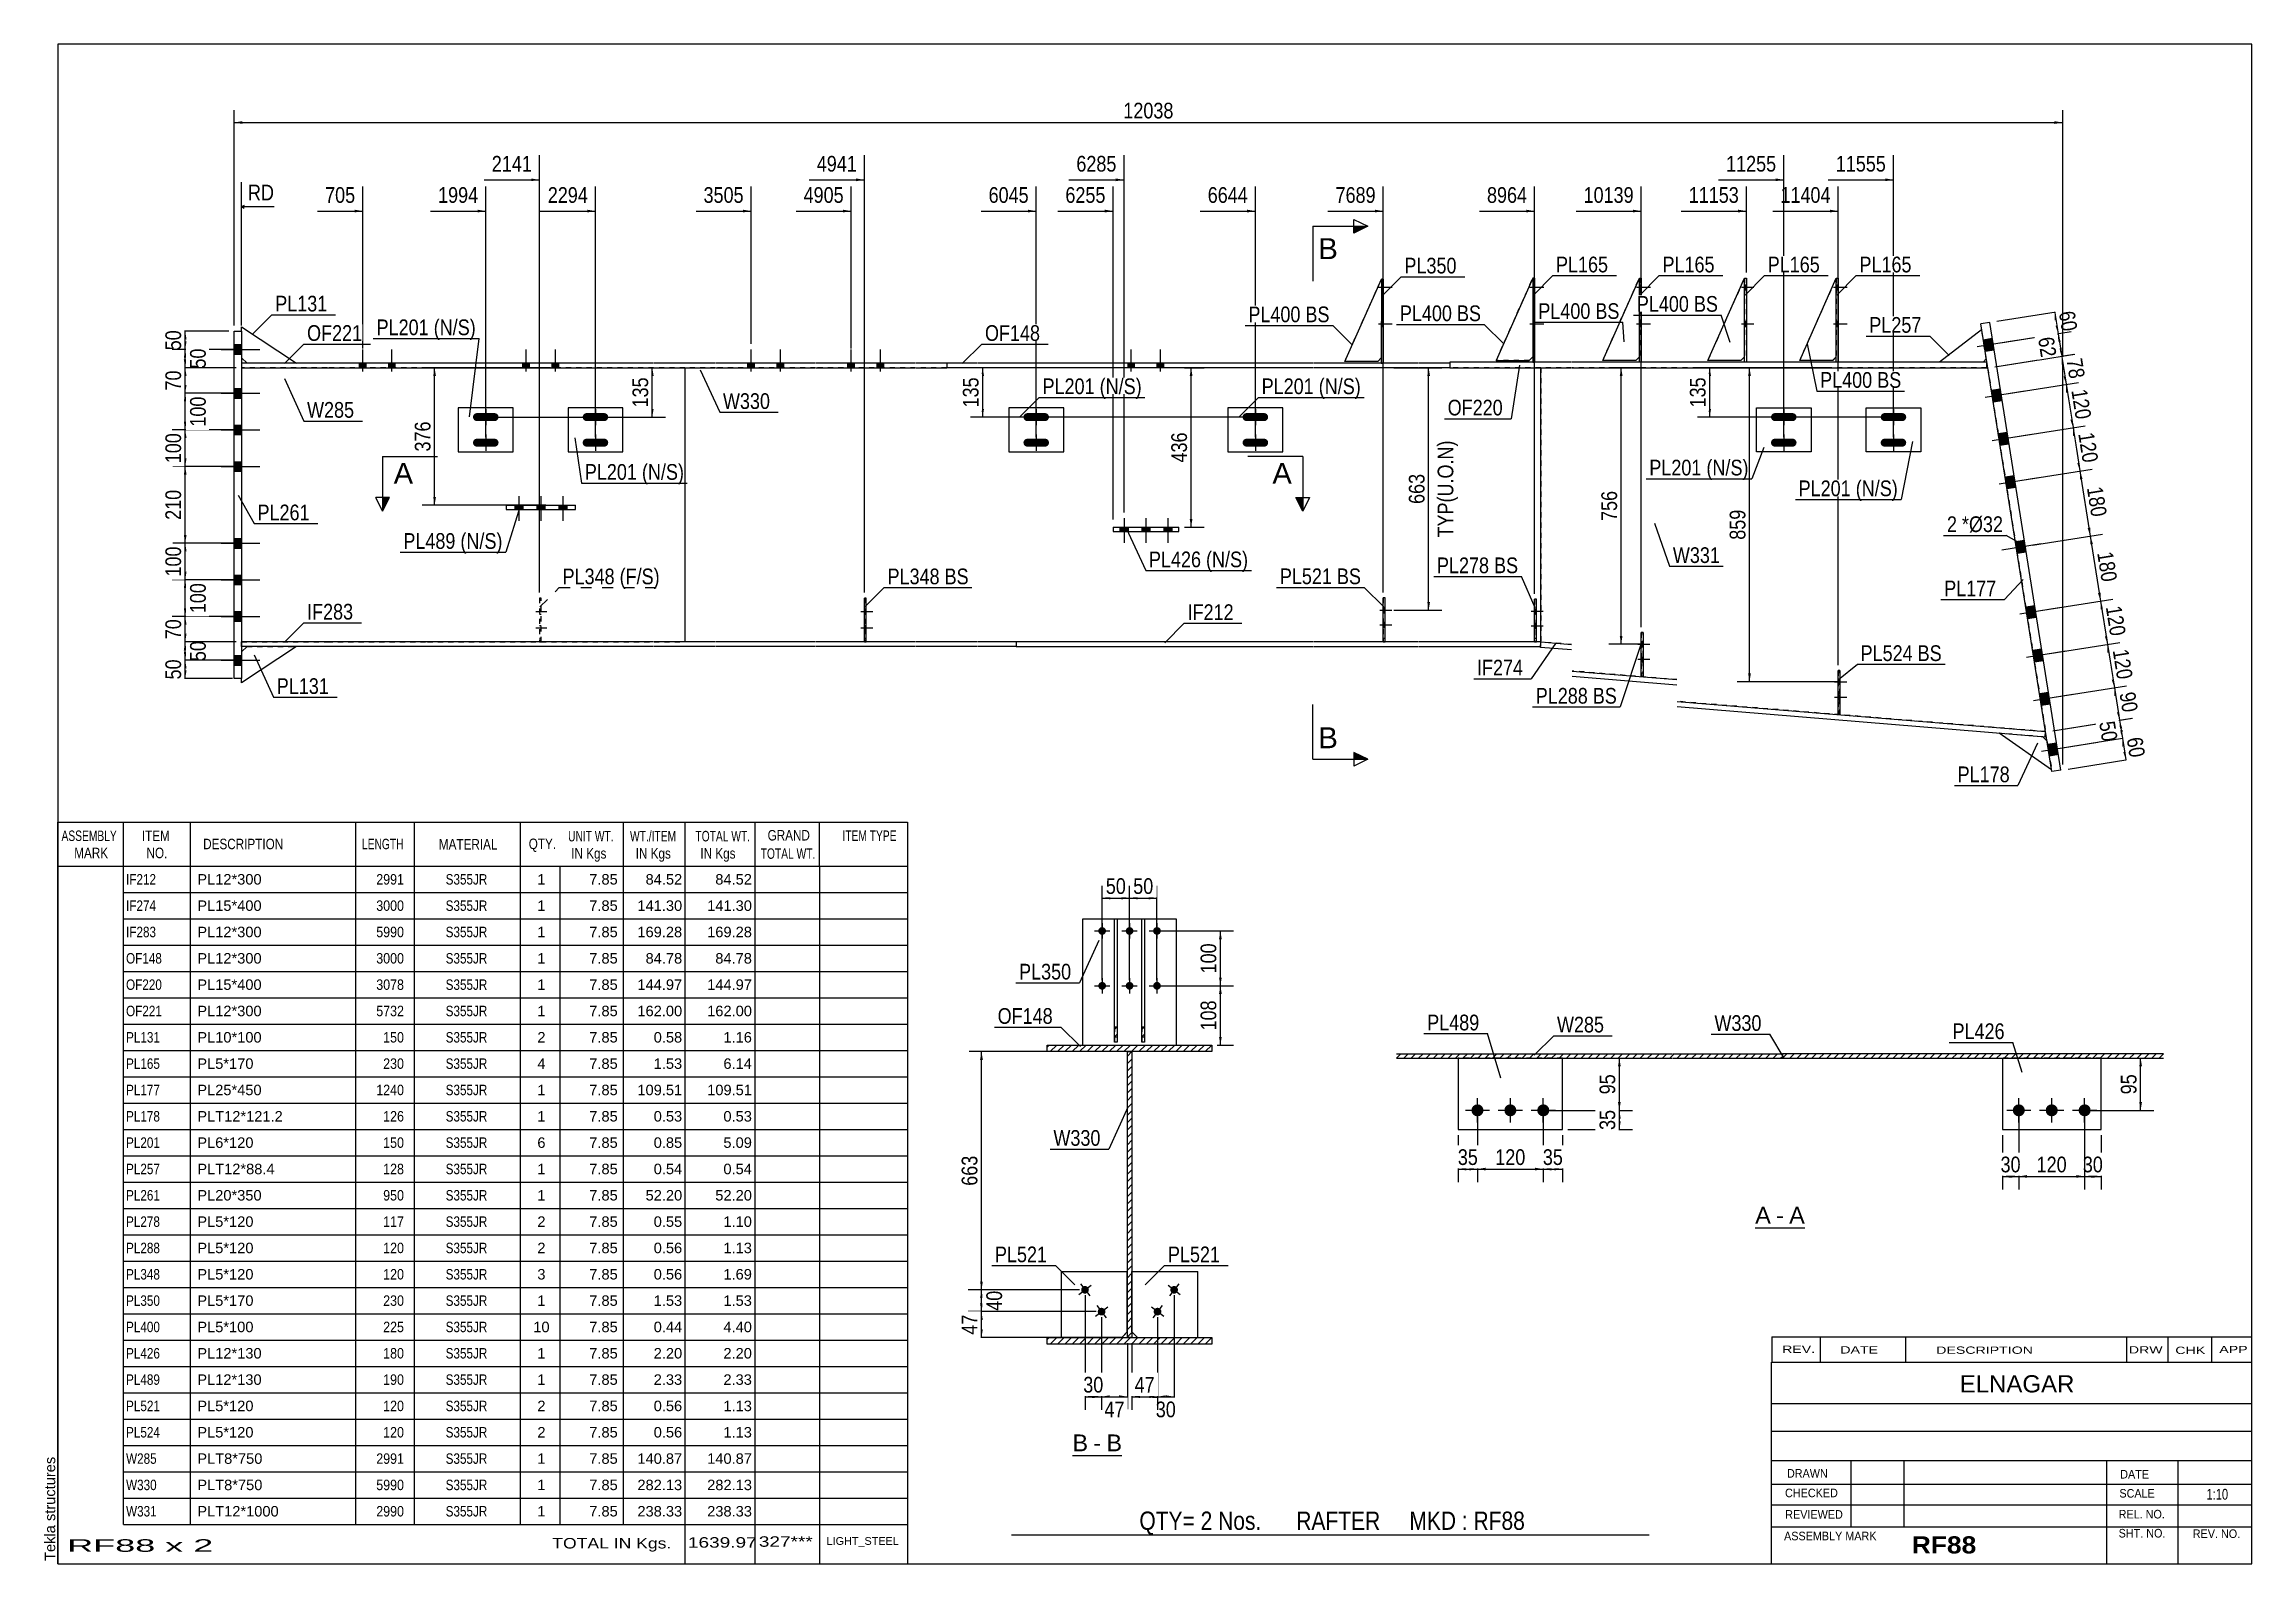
# Model space of a CAD drawing. Header units: millimetres. Extents: x -635 to -233, y -185 to 92.
import ezdxf

# ---------------------------------------------------------------- set-up
doc = ezdxf.new("R2010")
doc.units = ezdxf.units.MM
doc.linetypes.add('DXK_LINE_DOT1', pattern=[1.8814, 0.9407, -0.9407])
doc.linetypes.add('DXK_LINE_DOT2', pattern=[3.9198, 1.9599, -1.9599])
doc.styles.add('Arial', font='ARIAL.TTF', dxfattribs={"height": 0.2})
doc.styles.add('Arial Bold', font='ARIALBD.TTF', dxfattribs={"height": 0.2})
doc.styles.add('Arial Narrow', font='ARIALN.TTF', dxfattribs={"height": 0.2})

# ---------------------------------------------------------------- blocks, each defined once
blk = doc.blocks.new('Unknown-627020069-1200')
at = {"color": 5, "linetype": 'Continuous'}
for p, q in [((-232.8, 92.16), (-632.8, 92.16)), ((-632.8, 92.16), (-632.8, -184.84)), ((-232.8, -184.84), (-232.8, 92.16)), ((-632.8, -184.84), (-232.8, -184.84))]:
    blk.add_line(p, q, dxfattribs=at)
at = {"color": 174, "linetype": 'Continuous', "style": 'Arial'}
blk.add_text('Tekla structures', height=1.9102, rotation=90, dxfattribs=at).set_placement((-633.3, -184.34))
blk = doc.blocks.new('Unknown-627020069-12 - 1508')
at = {"color": 7, "linetype": 'Continuous'}
blk.add_line((-323.35, -123.6), (-314.32, -123.6), dxfattribs=at)
at = {"color": 0, "linetype": 'Continuous'}
blk.add_wipeout([(-320.5, -122.85), (-320.5, -119.65), (-323.35, -119.65), (-323.35, -122.85)], dxfattribs=at)
blk.add_wipeout([(-318.12, -122.85), (-318.12, -119.65), (-319.54, -119.65), (-319.54, -122.85)], dxfattribs=at)
at = {"color": 96, "linetype": 'Continuous', "style": 'Arial'}
blk.add_text('A', height=3.06, dxfattribs=at).set_placement((-323.35, -122.85))
at = {"color": 0, "linetype": 'Continuous'}
blk.add_wipeout([(-314.32, -122.85), (-314.32, -119.65), (-317.16, -119.65), (-317.16, -122.85)], dxfattribs=at)
at = {"color": 96, "linetype": 'Continuous', "style": 'Arial'}
for s, p in [('A', (-317.16, -122.85)), ('-', (-319.54, -122.85))]:
    blk.add_text(s, height=3.06, dxfattribs=at).set_placement(p)
blk = doc.blocks.new('Unknown-627020069-13 - 1219')
at = {"color": 7, "linetype": 'Continuous'}
blk.add_line((-447.83, -165.1), (-438.8, -165.1), dxfattribs=at)
at = {"color": 0, "linetype": 'Continuous'}
blk.add_wipeout([(-444.98, -164.35), (-444.98, -161.15), (-447.83, -161.15), (-447.83, -164.35)], dxfattribs=at)
blk.add_wipeout([(-442.6, -164.35), (-442.6, -161.15), (-444.02, -161.15), (-444.02, -164.35)], dxfattribs=at)
at = {"color": 96, "linetype": 'Continuous', "style": 'Arial'}
blk.add_text('B', height=3.06, dxfattribs=at).set_placement((-447.83, -164.35))
at = {"color": 0, "linetype": 'Continuous'}
blk.add_wipeout([(-438.8, -164.35), (-438.8, -161.15), (-441.64, -161.15), (-441.64, -164.35)], dxfattribs=at)
at = {"color": 96, "linetype": 'Continuous', "style": 'Arial'}
for s, p in [('-', (-444.02, -164.35)), ('B', (-441.64, -164.35))]:
    blk.add_text(s, height=3.06, dxfattribs=at).set_placement(p)
blk = doc.blocks.new('Part-627020069-1858 - 1668')
at = {"color": 2, "linetype": 'Continuous'}
for p, q in [((-549.8, 25.85), (-559.8, 25.85)), ((-559.8, 25.85), (-559.8, 17.85)), ((-549.8, 17.85), (-549.8, 25.85)), ((-559.8, 17.85), (-549.8, 17.85))]:
    blk.add_line(p, q, dxfattribs=at)
blk = doc.blocks.new('Bolt-627020069-1673 - 1668')
at = {"linetype": 'Continuous'}
for points in [[(-324.96, 47.38), (-324.96, 48.31), (-325.29, 48.31), (-325.29, 47.38)], [(-324.96, 47.38), (-324.96, 48.31), (-325.29, 48.31), (-325.29, 47.38)], [(-324.96, 47.38), (-324.96, 48.31), (-325.29, 48.31), (-325.29, 47.38)], [(-324.96, 40.71), (-324.96, 41.65), (-325.29, 41.65), (-325.29, 40.71)], [(-324.96, 40.71), (-324.96, 41.65), (-325.29, 41.65), (-325.29, 40.71)], [(-324.96, 40.71), (-324.96, 41.65), (-325.29, 41.65), (-325.29, 40.71)]]:
    blk.add_hatch(color=3, dxfattribs=at).paths.add_polyline_path(points)
at = {"color": 3, "linetype": 'Continuous'}
for p, q in [((-325.29, 48.31), (-324.96, 48.31)), ((-325.29, 48.31), (-324.96, 48.31)), ((-325.29, 48.31), (-324.96, 48.31)), ((-325.83, 47.85), (-323.63, 47.85)), ((-325.83, 47.85), (-323.63, 47.85)), ((-325.83, 47.85), (-323.63, 47.85)), ((-325.29, 47.38), (-324.96, 47.38)), ((-325.29, 47.38), (-324.96, 47.38)), ((-325.29, 47.38), (-324.96, 47.38)), ((-325.83, 41.18), (-323.63, 41.18)), ((-325.83, 41.18), (-323.63, 41.18)), ((-325.83, 41.18), (-323.63, 41.18)), ((-325.29, 41.65), (-324.96, 41.65)), ((-325.29, 41.65), (-324.96, 41.65)), ((-325.29, 41.65), (-324.96, 41.65)), ((-325.29, 40.71), (-324.96, 40.71)), ((-325.29, 40.71), (-324.96, 40.71)), ((-325.29, 40.71), (-324.96, 40.71))]:
    blk.add_line(p, q, dxfattribs=at)
blk = doc.blocks.new('Part-627020069-1794 - 1668')
at = {"color": 7, "linetype": 'DXK_LINE_DOT1'}
for p, q in [((-331.96, 34.51), (-325.29, 49.51)), ((-325.29, 49.51), (-325.29, 35.18)), ((-325.96, 34.51), (-331.96, 34.51)), ((-325.29, 35.18), (-325.96, 34.51))]:
    blk.add_line(p, q, dxfattribs=at)
blk = doc.blocks.new('Bolt-627020069-1670 - 1668')
at = {"linetype": 'Continuous'}
for points in [[(-437.7, 4.11), (-439.17, 4.11), (-439.17, 3.31), (-437.7, 3.31)], [(-433.7, 4.11), (-435.17, 4.11), (-435.17, 3.31), (-433.7, 3.31)], [(-429.7, 4.11), (-431.17, 4.11), (-431.17, 3.31), (-429.7, 3.31)]]:
    blk.add_hatch(color=3, dxfattribs=at).paths.add_polyline_path(points)
at = {"color": 3, "linetype": 'Continuous'}
for p, q in [((-439.17, 4.11), (-439.17, 3.31)), ((-438.43, 5.78), (-438.43, 1.25)), ((-437.7, 4.11), (-437.7, 3.31)), ((-435.17, 4.11), (-435.17, 3.31)), ((-434.43, 5.78), (-434.43, 1.25)), ((-433.7, 4.11), (-433.7, 3.31)), ((-431.17, 4.11), (-431.17, 3.31)), ((-430.43, 5.78), (-430.43, 1.25)), ((-429.7, 4.11), (-429.7, 3.31))]:
    blk.add_line(p, q, dxfattribs=at)
blk = doc.blocks.new('Bolt-627020069-1671 - 1668')
at = {"linetype": 'Continuous'}
for points in [[(-308.23, 47.38), (-308.23, 48.31), (-308.56, 48.31), (-308.56, 47.38)], [(-308.23, 47.38), (-308.23, 48.31), (-308.56, 48.31), (-308.56, 47.38)], [(-308.23, 47.38), (-308.23, 48.31), (-308.56, 48.31), (-308.56, 47.38)], [(-308.23, 40.71), (-308.23, 41.65), (-308.56, 41.65), (-308.56, 40.71)], [(-308.23, 40.71), (-308.23, 41.65), (-308.56, 41.65), (-308.56, 40.71)], [(-308.23, 40.71), (-308.23, 41.65), (-308.56, 41.65), (-308.56, 40.71)]]:
    blk.add_hatch(color=3, dxfattribs=at).paths.add_polyline_path(points)
at = {"color": 3, "linetype": 'Continuous'}
for p, q in [((-308.56, 48.31), (-308.23, 48.31)), ((-308.56, 48.31), (-308.23, 48.31)), ((-308.56, 48.31), (-308.23, 48.31)), ((-309.09, 47.85), (-306.56, 47.85)), ((-309.09, 47.85), (-306.56, 47.85)), ((-309.09, 47.85), (-306.56, 47.85)), ((-308.56, 47.38), (-308.23, 47.38)), ((-308.56, 47.38), (-308.23, 47.38)), ((-308.56, 47.38), (-308.23, 47.38)), ((-309.09, 41.18), (-306.56, 41.18)), ((-309.09, 41.18), (-306.56, 41.18)), ((-309.09, 41.18), (-306.56, 41.18)), ((-308.56, 41.65), (-308.23, 41.65)), ((-308.56, 41.65), (-308.23, 41.65)), ((-308.56, 41.65), (-308.23, 41.65)), ((-308.56, 40.71), (-308.23, 40.71)), ((-308.56, 40.71), (-308.23, 40.71)), ((-308.56, 40.71), (-308.23, 40.71))]:
    blk.add_line(p, q, dxfattribs=at)
blk = doc.blocks.new('Part-627020069-1848 - 1668')
at = {"color": 2, "linetype": 'Continuous'}
for p, q in [((-529.8, 25.85), (-539.8, 25.85)), ((-539.8, 25.85), (-539.8, 17.85)), ((-529.8, 17.85), (-529.8, 25.85)), ((-539.8, 17.85), (-529.8, 17.85))]:
    blk.add_line(p, q, dxfattribs=at)
blk = doc.blocks.new('Bolt-627020069-1672 - 1668')
at = {"linetype": 'Continuous'}
for points in [[(-307.9, -24.52), (-307.9, -23.59), (-308.24, -23.59), (-308.24, -24.52)], [(-307.91, -27.37), (-307.9, -26.44), (-308.24, -26.44), (-308.24, -27.37)]]:
    blk.add_hatch(color=3, dxfattribs=at).paths.add_polyline_path(points)
at = {"color": 3, "linetype": 'Continuous'}
for p, q in [((-308.87, -24.06), (-306.67, -24.06)), ((-308.24, -23.59), (-307.9, -23.59)), ((-308.87, -26.9), (-306.67, -26.9)), ((-308.24, -24.52), (-307.9, -24.52)), ((-308.24, -26.44), (-307.9, -26.44)), ((-308.24, -27.37), (-307.91, -27.37))]:
    blk.add_line(p, q, dxfattribs=at)
blk = doc.blocks.new('Bolt-627020069-1674 - 1668')
at = {"color": 3, "linetype": 'DXK_LINE_DOT2'}
for p, q in [((-308.87, -24.06), (-306.67, -24.06)), ((-308.24, -23.59), (-307.9, -23.59)), ((-308.87, -26.9), (-306.67, -26.9)), ((-308.24, -24.52), (-307.9, -24.52)), ((-308.24, -26.44), (-307.9, -26.44)), ((-308.24, -27.37), (-307.91, -27.37))]:
    blk.add_line(p, q, dxfattribs=at)
blk = doc.blocks.new('Bolt-627020069-1675 - 1668')
at = {"linetype": 'Continuous'}
for points in [[(-344.13, 47.38), (-344.13, 48.31), (-344.47, 48.31), (-344.47, 47.38)], [(-344.13, 47.38), (-344.13, 48.31), (-344.47, 48.31), (-344.47, 47.38)], [(-344.13, 47.38), (-344.13, 48.31), (-344.47, 48.31), (-344.47, 47.38)], [(-344.13, 40.71), (-344.13, 41.65), (-344.47, 41.65), (-344.47, 40.71)], [(-344.13, 40.71), (-344.13, 41.65), (-344.47, 41.65), (-344.47, 40.71)], [(-344.13, 40.71), (-344.13, 41.65), (-344.47, 41.65), (-344.47, 40.71)]]:
    blk.add_hatch(color=3, dxfattribs=at).paths.add_polyline_path(points)
at = {"color": 3, "linetype": 'Continuous'}
for p, q in [((-344.47, 48.31), (-344.13, 48.31)), ((-344.47, 48.31), (-344.13, 48.31)), ((-344.47, 48.31), (-344.13, 48.31)), ((-345, 47.85), (-342.47, 47.85)), ((-345, 47.85), (-342.47, 47.85)), ((-345, 47.85), (-342.47, 47.85)), ((-344.47, 47.38), (-344.13, 47.38)), ((-344.47, 47.38), (-344.13, 47.38)), ((-344.47, 47.38), (-344.13, 47.38)), ((-345, 41.18), (-342.47, 41.18)), ((-345, 41.18), (-342.47, 41.18)), ((-345, 41.18), (-342.47, 41.18)), ((-344.47, 41.65), (-344.13, 41.65)), ((-344.47, 41.65), (-344.13, 41.65)), ((-344.47, 41.65), (-344.13, 41.65)), ((-344.47, 40.71), (-344.13, 40.71)), ((-344.47, 40.71), (-344.13, 40.71)), ((-344.47, 40.71), (-344.13, 40.71))]:
    blk.add_line(p, q, dxfattribs=at)
blk = doc.blocks.new('Part-627020069-1995 - 1668')
at = {"color": 2, "linetype": 'Continuous'}
for p, q in [((-308.24, -30.04), (-308.24, -22.04)), ((-308.24, -22.04), (-307.9, -22.04)), ((-307.9, -22.04), (-307.91, -30.04)), ((-307.91, -30.04), (-308.24, -30.04))]:
    blk.add_line(p, q, dxfattribs=at)
at = {"color": 7, "linetype": 'DXK_LINE_DOT1'}
blk.add_line((-308.24, -29.37), (-307.91, -29.37), dxfattribs=at)
blk = doc.blocks.new('Bolt-627020069-1676 - 1668')
at = {"linetype": 'Continuous'}
for points in [[(-343.79, -17.68), (-343.79, -16.75), (-344.13, -16.75), (-344.13, -17.68)], [(-343.8, -20.44), (-343.79, -19.51), (-344.13, -19.51), (-344.13, -20.44)]]:
    blk.add_hatch(color=3, dxfattribs=at).paths.add_polyline_path(points)
at = {"color": 3, "linetype": 'Continuous'}
for p, q in [((-344.76, -17.22), (-342.56, -17.22)), ((-344.76, -19.98), (-342.56, -19.98)), ((-344.13, -16.75), (-343.79, -16.75)), ((-344.13, -17.68), (-343.79, -17.68)), ((-344.13, -19.51), (-343.79, -19.51)), ((-344.13, -20.44), (-343.8, -20.44))]:
    blk.add_line(p, q, dxfattribs=at)
blk = doc.blocks.new('Bolt-627020069-1677 - 1668')
at = {"color": 3, "linetype": 'DXK_LINE_DOT2'}
for p, q in [((-344.76, -17.22), (-342.56, -17.22)), ((-344.76, -19.98), (-342.56, -19.98)), ((-344.13, -16.75), (-343.79, -16.75)), ((-344.13, -17.68), (-343.79, -17.68)), ((-344.13, -19.51), (-343.79, -19.51)), ((-344.13, -20.44), (-343.8, -20.44))]:
    blk.add_line(p, q, dxfattribs=at)
blk = doc.blocks.new('Bolt-627020069-1678 - 1668')
at = {"linetype": 'Continuous'}
for points in [[(-391.18, 47.38), (-391.18, 48.31), (-391.51, 48.31), (-391.52, 47.38)], [(-391.18, 47.38), (-391.18, 48.31), (-391.51, 48.31), (-391.52, 47.38)], [(-391.18, 47.38), (-391.18, 48.31), (-391.51, 48.31), (-391.52, 47.38)], [(-391.18, 40.71), (-391.18, 41.65), (-391.52, 41.65), (-391.52, 40.71)], [(-391.18, 40.71), (-391.18, 41.65), (-391.52, 41.65), (-391.52, 40.71)], [(-391.18, 40.71), (-391.18, 41.65), (-391.52, 41.65), (-391.52, 40.71)]]:
    blk.add_hatch(color=3, dxfattribs=at).paths.add_polyline_path(points)
at = {"color": 3, "linetype": 'Continuous'}
for p, q in [((-391.51, 48.31), (-391.18, 48.31)), ((-391.51, 48.31), (-391.18, 48.31)), ((-391.51, 48.31), (-391.18, 48.31)), ((-392.05, 47.85), (-389.52, 47.85)), ((-392.05, 47.85), (-389.52, 47.85)), ((-392.05, 47.85), (-389.52, 47.85)), ((-391.52, 47.38), (-391.18, 47.38)), ((-391.52, 47.38), (-391.18, 47.38)), ((-391.52, 47.38), (-391.18, 47.38)), ((-392.05, 41.18), (-389.52, 41.18)), ((-392.05, 41.18), (-389.52, 41.18)), ((-392.05, 41.18), (-389.52, 41.18)), ((-391.52, 41.65), (-391.18, 41.65)), ((-391.52, 41.65), (-391.18, 41.65)), ((-391.52, 41.65), (-391.18, 41.65)), ((-391.52, 40.71), (-391.18, 40.71)), ((-391.52, 40.71), (-391.18, 40.71)), ((-391.52, 40.71), (-391.18, 40.71))]:
    blk.add_line(p, q, dxfattribs=at)
blk = doc.blocks.new('Bolt-627020069-1679 - 1668')
at = {"linetype": 'Continuous'}
for points in [[(-390.84, -11.48), (-390.84, -10.54), (-391.17, -10.54), (-391.17, -11.48)], [(-390.84, -14.13), (-390.84, -13.2), (-391.18, -13.2), (-391.18, -14.13)]]:
    blk.add_hatch(color=3, dxfattribs=at).paths.add_polyline_path(points)
at = {"color": 3, "linetype": 'Continuous'}
for p, q in [((-391.81, -11.01), (-389.61, -11.01)), ((-391.17, -10.54), (-390.84, -10.54)), ((-391.17, -11.48), (-390.84, -11.48)), ((-391.81, -13.67), (-389.61, -13.67)), ((-391.18, -13.2), (-390.84, -13.2)), ((-391.18, -14.13), (-390.84, -14.13))]:
    blk.add_line(p, q, dxfattribs=at)
blk = doc.blocks.new('Bolt-627020069-1680 - 1668')
at = {"color": 3, "linetype": 'DXK_LINE_DOT2'}
for p, q in [((-391.81, -11.01), (-389.61, -11.01)), ((-391.17, -10.54), (-390.84, -10.54)), ((-391.17, -11.48), (-390.84, -11.48)), ((-391.81, -13.67), (-389.61, -13.67)), ((-391.18, -13.2), (-390.84, -13.2)), ((-391.18, -14.13), (-390.84, -14.13))]:
    blk.add_line(p, q, dxfattribs=at)
blk = doc.blocks.new('Part-627020069-1745 - 1668')
at = {"color": 2, "linetype": 'Continuous'}
for p, q in [((-363.57, -16.82), (-363.57, -9.02)), ((-363.23, -9.02), (-363.57, -9.02)), ((-363.23, -16.82), (-363.23, -9.02))]:
    blk.add_line(p, q, dxfattribs=at)
at = {"color": 7, "linetype": 'DXK_LINE_DOT1'}
for p, q in [((-363.57, -16.15), (-363.23, -16.15)), ((-363.57, -16.82), (-363.23, -16.82))]:
    blk.add_line(p, q, dxfattribs=at)
blk = doc.blocks.new('Bolt-627020069-1681 - 1668')
at = {"linetype": 'Continuous'}
for points in [[(-363.56, 47.38), (-363.56, 48.31), (-363.89, 48.31), (-363.89, 47.38)], [(-363.56, 47.38), (-363.56, 48.31), (-363.89, 48.31), (-363.89, 47.38)], [(-363.56, 47.38), (-363.56, 48.31), (-363.89, 48.31), (-363.89, 47.38)], [(-363.56, 40.71), (-363.56, 41.65), (-363.89, 41.65), (-363.89, 40.71)], [(-363.56, 40.71), (-363.56, 41.65), (-363.89, 41.65), (-363.89, 40.71)], [(-363.56, 40.71), (-363.56, 41.65), (-363.89, 41.65), (-363.89, 40.71)]]:
    blk.add_hatch(color=3, dxfattribs=at).paths.add_polyline_path(points)
at = {"color": 3, "linetype": 'Continuous'}
for p, q in [((-363.89, 48.31), (-363.56, 48.31)), ((-363.89, 48.31), (-363.56, 48.31)), ((-363.89, 48.31), (-363.56, 48.31)), ((-364.42, 47.85), (-361.89, 47.85)), ((-364.42, 47.85), (-361.89, 47.85)), ((-364.42, 47.85), (-361.89, 47.85)), ((-363.89, 47.38), (-363.56, 47.38)), ((-363.89, 47.38), (-363.56, 47.38)), ((-363.89, 47.38), (-363.56, 47.38)), ((-364.42, 41.18), (-361.89, 41.18)), ((-364.42, 41.18), (-361.89, 41.18)), ((-364.42, 41.18), (-361.89, 41.18)), ((-363.89, 41.65), (-363.56, 41.65)), ((-363.89, 41.65), (-363.56, 41.65)), ((-363.89, 41.65), (-363.56, 41.65)), ((-363.89, 40.71), (-363.56, 40.71)), ((-363.89, 40.71), (-363.56, 40.71)), ((-363.89, 40.71), (-363.56, 40.71))]:
    blk.add_line(p, q, dxfattribs=at)
blk = doc.blocks.new('Bolt-627020069-1684 - 1668')
at = {"linetype": 'Continuous'}
for points in [[(-363.23, -11.69), (-363.23, -10.76), (-363.57, -10.76), (-363.57, -11.69)], [(-363.23, -14.35), (-363.23, -13.42), (-363.57, -13.42), (-363.57, -14.35)]]:
    blk.add_hatch(color=3, dxfattribs=at).paths.add_polyline_path(points)
at = {"color": 3, "linetype": 'Continuous'}
for p, q in [((-364.2, -11.23), (-362, -11.23)), ((-363.57, -10.76), (-363.23, -10.76)), ((-363.57, -11.69), (-363.23, -11.69)), ((-364.2, -13.89), (-362, -13.89)), ((-363.57, -13.42), (-363.23, -13.42)), ((-363.57, -14.35), (-363.23, -14.35))]:
    blk.add_line(p, q, dxfattribs=at)
blk = doc.blocks.new('Bolt-627020069-1685 - 1668')
at = {"color": 3, "linetype": 'DXK_LINE_DOT2'}
for p, q in [((-364.2, -11.23), (-362, -11.23)), ((-363.57, -10.76), (-363.23, -10.76)), ((-363.57, -11.69), (-363.23, -11.69)), ((-364.2, -13.89), (-362, -13.89)), ((-363.57, -13.42), (-363.23, -13.42)), ((-363.57, -14.35), (-363.23, -14.35))]:
    blk.add_line(p, q, dxfattribs=at)
blk = doc.blocks.new('Part-627020069-1821 - 1668')
at = {"color": 2, "linetype": 'Continuous'}
for p, q in [((-409.48, 25.85), (-419.48, 25.85)), ((-419.48, 25.85), (-419.48, 17.85)), ((-409.48, 17.85), (-409.48, 25.85)), ((-419.48, 17.85), (-409.48, 17.85))]:
    blk.add_line(p, q, dxfattribs=at)
blk = doc.blocks.new('Bolt-627020069-1686 - 1668')
at = {"linetype": 'Continuous'}
for points in [[(-485.43, -11.74), (-485.43, -10.81), (-485.77, -10.81), (-485.77, -11.74)], [(-485.43, -14.73), (-485.43, -13.79), (-485.77, -13.79), (-485.77, -14.73)]]:
    blk.add_hatch(color=3, dxfattribs=at).paths.add_polyline_path(points)
at = {"color": 3, "linetype": 'Continuous'}
for p, q in [((-486.4, -11.27), (-484.2, -11.27)), ((-485.77, -10.81), (-485.43, -10.81)), ((-485.77, -11.74), (-485.43, -11.74)), ((-486.4, -14.26), (-484.2, -14.26)), ((-485.77, -13.79), (-485.43, -13.79)), ((-485.77, -14.73), (-485.43, -14.73))]:
    blk.add_line(p, q, dxfattribs=at)
blk = doc.blocks.new('Bolt-627020069-1687 - 1668')
at = {"color": 3, "linetype": 'DXK_LINE_DOT2'}
for p, q in [((-486.4, -11.27), (-484.2, -11.27)), ((-485.77, -10.81), (-485.43, -10.81)), ((-485.77, -11.74), (-485.43, -11.74)), ((-486.4, -14.26), (-484.2, -14.26)), ((-485.77, -13.79), (-485.43, -13.79)), ((-485.77, -14.73), (-485.43, -14.73))]:
    blk.add_line(p, q, dxfattribs=at)
blk = doc.blocks.new('Bolt-627020069-1689 - 1668')
at = {"color": 3, "linetype": 'DXK_LINE_DOT2'}
for p, q in [((-545.65, -11.27), (-543.45, -11.27)), ((-545.02, -10.81), (-544.68, -10.81)), ((-545.02, -11.74), (-544.68, -11.74)), ((-545.65, -14.26), (-543.45, -14.26)), ((-545.02, -13.79), (-544.68, -13.79)), ((-545.02, -14.73), (-544.68, -14.73))]:
    blk.add_line(p, q, dxfattribs=at)
blk = doc.blocks.new('Part-627020069-2017 - 1668')
at = {"color": 7, "linetype": 'DXK_LINE_DOT1'}
for p, q in [((-344.13, -15.11), (-344.13, -23.11)), ((-343.79, -15.11), (-344.13, -15.11)), ((-343.8, -23.11), (-343.79, -15.11)), ((-344.13, -22.44), (-343.8, -22.44)), ((-344.13, -23.11), (-343.8, -23.11))]:
    blk.add_line(p, q, dxfattribs=at)
blk = doc.blocks.new('Part-627020069-2387 - 1668')
at = {"color": 2, "linetype": 'Continuous'}
for p, q in [((-303.14, 17.85), (-303.14, 25.85)), ((-303.14, 25.85), (-293.14, 25.85)), ((-293.14, 25.85), (-293.14, 17.85)), ((-293.14, 17.85), (-303.14, 17.85))]:
    blk.add_line(p, q, dxfattribs=at)
blk = doc.blocks.new('Bolt-627020069-1690 - 1668')
at = {"linetype": 'Continuous'}
for points in [[(-556.92, 24.7), (-557.08, 24.46), (-557.13, 24.18), (-557.08, 23.9), (-556.92, 23.66), (-556.68, 23.5), (-556.4, 23.45), (-553.2, 23.45), (-552.92, 23.5), (-552.68, 23.66), (-552.52, 23.9), (-552.47, 24.18), (-552.52, 24.46), (-552.68, 24.7), (-552.92, 24.86), (-553.2, 24.91), (-556.4, 24.91), (-556.68, 24.86)], [(-556.92, 20.03), (-557.08, 19.79), (-557.13, 19.51), (-557.08, 19.23), (-556.92, 18.99), (-556.68, 18.83), (-556.4, 18.78), (-553.2, 18.78), (-552.92, 18.83), (-552.68, 18.99), (-552.52, 19.23), (-552.47, 19.51), (-552.52, 19.79), (-552.68, 20.03), (-552.92, 20.19), (-553.2, 20.25), (-556.4, 20.25), (-556.68, 20.19)]]:
    blk.add_hatch(color=3, dxfattribs=at).paths.add_polyline_path(points)
at = {"color": 3, "linetype": 'Continuous'}
for p, q in [((-553.33, 24.18), (-556.27, 24.18)), ((-554.8, 25.65), (-554.8, 22.71)), ((-554.8, 20.98), (-554.8, 18.05)), ((-553.33, 19.51), (-556.27, 19.51))]:
    blk.add_line(p, q, dxfattribs=at)
blk = doc.blocks.new('Bolt-627020069-1691 - 1668')
at = {"linetype": 'Continuous'}
for points in [[(-281.78, 38.28), (-281.45, 36.18), (-279.8, 36.44), (-280.14, 38.54)], [(-281.78, 38.28), (-281.45, 36.18), (-279.8, 36.44), (-280.14, 38.54)], [(-280.32, 29.06), (-279.98, 26.96), (-278.34, 27.22), (-278.67, 29.33)], [(-280.32, 29.06), (-279.98, 26.96), (-278.34, 27.22), (-278.67, 29.33)], [(-279.06, 21.16), (-278.73, 19.06), (-277.08, 19.32), (-277.41, 21.43)], [(-279.06, 21.16), (-278.73, 19.06), (-277.08, 19.32), (-277.41, 21.43)], [(-277.8, 13.26), (-277.47, 11.16), (-275.82, 11.42), (-276.16, 13.52)], [(-277.8, 13.26), (-277.47, 11.16), (-275.82, 11.42), (-276.16, 13.52)], [(-274.03, -10.44), (-273.7, -12.55), (-272.05, -12.28), (-272.39, -10.18)], [(-274.03, -10.44), (-273.7, -12.55), (-272.05, -12.28), (-272.39, -10.18)], [(-272.78, -18.34), (-272.44, -20.45), (-270.8, -20.18), (-271.13, -18.08)], [(-272.78, -18.34), (-272.44, -20.45), (-270.8, -20.18), (-271.13, -18.08)], [(-271.52, -26.24), (-271.19, -28.35), (-269.54, -28.09), (-269.88, -25.98)], [(-271.52, -26.24), (-271.19, -28.35), (-269.54, -28.09), (-269.88, -25.98)], [(-270.06, -35.46), (-269.72, -37.56), (-268.08, -37.3), (-268.41, -35.2)], [(-270.06, -35.46), (-269.72, -37.56), (-268.08, -37.3), (-268.41, -35.2)]]:
    blk.add_hatch(color=3, dxfattribs=at).paths.add_polyline_path(points)
at = {"color": 3, "linetype": 'Continuous'}
for p, q in [((-282.87, 37.03), (-275.69, 38.17)), ((-282.87, 37.03), (-275.69, 38.17)), ((-281.78, 38.28), (-280.14, 38.54)), ((-281.78, 38.28), (-280.14, 38.54)), ((-281.45, 36.18), (-279.8, 36.44)), ((-281.45, 36.18), (-279.8, 36.44)), ((-281.4, 27.81), (-274.22, 28.95)), ((-281.4, 27.81), (-274.22, 28.95)), ((-280.32, 29.06), (-278.67, 29.33)), ((-280.32, 29.06), (-278.67, 29.33)), ((-279.98, 26.96), (-278.34, 27.22)), ((-279.98, 26.96), (-278.34, 27.22)), ((-280.14, 19.91), (-272.97, 21.05)), ((-280.14, 19.91), (-272.97, 21.05)), ((-279.06, 21.16), (-277.41, 21.43)), ((-279.06, 21.16), (-277.41, 21.43)), ((-278.73, 19.06), (-277.08, 19.32)), ((-278.73, 19.06), (-277.08, 19.32)), ((-278.89, 12.01), (-271.71, 13.15)), ((-278.89, 12.01), (-271.71, 13.15)), ((-277.8, 13.26), (-276.16, 13.52)), ((-277.8, 13.26), (-276.16, 13.52)), ((-277.47, 11.16), (-275.82, 11.42)), ((-277.47, 11.16), (-275.82, 11.42)), ((-275.12, -11.69), (-267.94, -10.55)), ((-275.12, -11.69), (-267.94, -10.55)), ((-274.03, -10.44), (-272.39, -10.18)), ((-274.03, -10.44), (-272.39, -10.18)), ((-273.7, -12.55), (-272.05, -12.28)), ((-273.7, -12.55), (-272.05, -12.28)), ((-273.86, -19.59), (-266.69, -18.45)), ((-273.86, -19.59), (-266.69, -18.45)), ((-272.78, -18.34), (-271.13, -18.08)), ((-272.78, -18.34), (-271.13, -18.08)), ((-272.44, -20.45), (-270.8, -20.18)), ((-272.44, -20.45), (-270.8, -20.18)), ((-272.61, -27.49), (-265.43, -26.35)), ((-272.61, -27.49), (-265.43, -26.35)), ((-271.52, -26.24), (-269.88, -25.98)), ((-271.52, -26.24), (-269.88, -25.98)), ((-271.19, -28.35), (-269.54, -28.09)), ((-271.19, -28.35), (-269.54, -28.09)), ((-271.14, -36.71), (-263.96, -35.57)), ((-271.14, -36.71), (-263.96, -35.57)), ((-270.06, -35.46), (-268.41, -35.2)), ((-270.06, -35.46), (-268.41, -35.2)), ((-269.72, -37.56), (-268.08, -37.3)), ((-269.72, -37.56), (-268.08, -37.3))]:
    blk.add_line(p, q, dxfattribs=at)
blk = doc.blocks.new('Bolt-627020069-1692 - 1668')
at = {"linetype": 'Continuous'}
blk.add_hatch(color=3, dxfattribs=at).paths.add_polyline_path([(-273.94, -0.43), (-274.27, 1.67), (-275.92, 1.41), (-275.58, -0.69)])
blk.add_hatch(color=3, dxfattribs=at).paths.add_polyline_path([(-273.94, -0.43), (-274.27, 1.67), (-275.92, 1.41), (-275.58, -0.69)])
at = {"color": 3, "linetype": 'Continuous'}
for p, q in [((-271.21, 1.08), (-278.39, -0.06)), ((-271.21, 1.08), (-278.39, -0.06)), ((-274.27, 1.67), (-275.92, 1.41)), ((-274.27, 1.67), (-275.92, 1.41)), ((-273.94, -0.43), (-275.58, -0.69)), ((-273.94, -0.43), (-275.58, -0.69))]:
    blk.add_line(p, q, dxfattribs=at)
blk = doc.blocks.new('Bolt-627020069-1693 - 1668')
at = {"linetype": 'Continuous'}
for points in [[(-600.67, 37.38), (-600.67, 35.65), (-599.33, 35.65), (-599.33, 37.38)], [(-600.67, 37.38), (-600.67, 35.65), (-599.33, 35.65), (-599.33, 37.38)], [(-600.67, 29.38), (-600.67, 27.65), (-599.33, 27.65), (-599.33, 29.38)], [(-600.67, 29.38), (-600.67, 27.65), (-599.33, 27.65), (-599.33, 29.38)], [(-600.67, 22.71), (-600.67, 20.98), (-599.33, 20.98), (-599.33, 22.71)], [(-600.67, 22.71), (-600.67, 20.98), (-599.33, 20.98), (-599.33, 22.71)], [(-600.67, 16.05), (-600.67, 14.31), (-599.33, 14.31), (-599.33, 16.05)], [(-600.67, 16.05), (-600.67, 14.31), (-599.33, 14.31), (-599.33, 16.05)], [(-600.67, 2.05), (-600.67, 0.31), (-599.33, 0.31), (-599.33, 2.05)], [(-600.67, 2.05), (-600.67, 0.31), (-599.33, 0.31), (-599.33, 2.05)], [(-600.67, -4.62), (-600.67, -6.35), (-599.33, -6.35), (-599.33, -4.62)], [(-600.67, -4.62), (-600.67, -6.35), (-599.33, -6.35), (-599.33, -4.62)], [(-600.67, -11.29), (-600.67, -13.02), (-599.33, -13.02), (-599.33, -11.29)], [(-600.67, -11.29), (-600.67, -13.02), (-599.33, -13.02), (-599.33, -11.29)], [(-600.67, -19.29), (-600.67, -21.02), (-599.33, -21.02), (-599.33, -19.29)], [(-600.67, -19.29), (-600.67, -21.02), (-599.33, -21.02), (-599.33, -19.29)]]:
    blk.add_hatch(color=3, dxfattribs=at).paths.add_polyline_path(points)
at = {"color": 3, "linetype": 'Continuous'}
for p, q in [((-603.06, 36.51), (-596, 36.51)), ((-603.06, 36.51), (-596, 36.51)), ((-600.67, 37.38), (-599.33, 37.38)), ((-600.67, 37.38), (-599.33, 37.38)), ((-600.67, 35.65), (-599.33, 35.65)), ((-600.67, 35.65), (-599.33, 35.65)), ((-603.06, 28.51), (-596, 28.51)), ((-603.06, 28.51), (-596, 28.51)), ((-600.67, 29.38), (-599.33, 29.38)), ((-600.67, 29.38), (-599.33, 29.38)), ((-600.67, 27.65), (-599.33, 27.65)), ((-600.67, 27.65), (-599.33, 27.65)), ((-603.06, 21.85), (-596, 21.85)), ((-603.06, 21.85), (-596, 21.85)), ((-600.67, 22.71), (-599.33, 22.71)), ((-600.67, 22.71), (-599.33, 22.71)), ((-600.67, 20.98), (-599.33, 20.98)), ((-600.67, 20.98), (-599.33, 20.98)), ((-603.06, 15.18), (-596, 15.18)), ((-603.06, 15.18), (-596, 15.18)), ((-600.67, 16.05), (-599.33, 16.05)), ((-600.67, 16.05), (-599.33, 16.05)), ((-600.67, 14.31), (-599.33, 14.31)), ((-600.67, 14.31), (-599.33, 14.31)), ((-603.06, 1.18), (-596, 1.18)), ((-603.06, 1.18), (-596, 1.18)), ((-600.67, 2.05), (-599.33, 2.05)), ((-600.67, 2.05), (-599.33, 2.05)), ((-600.67, 0.31), (-599.33, 0.31)), ((-600.67, 0.31), (-599.33, 0.31)), ((-603.06, -5.49), (-596, -5.49)), ((-603.06, -5.49), (-596, -5.49)), ((-600.67, -4.62), (-599.33, -4.62)), ((-600.67, -4.62), (-599.33, -4.62)), ((-600.67, -6.35), (-599.33, -6.35)), ((-600.67, -6.35), (-599.33, -6.35)), ((-600.67, -11.29), (-599.33, -11.29)), ((-600.67, -11.29), (-599.33, -11.29)), ((-603.06, -12.15), (-596, -12.15)), ((-603.06, -12.15), (-596, -12.15)), ((-600.67, -13.02), (-599.33, -13.02)), ((-600.67, -13.02), (-599.33, -13.02)), ((-600.67, -19.29), (-599.33, -19.29)), ((-600.67, -19.29), (-599.33, -19.29)), ((-603.06, -20.15), (-596, -20.15)), ((-603.06, -20.15), (-596, -20.15)), ((-600.67, -21.02), (-599.33, -21.02)), ((-600.67, -21.02), (-599.33, -21.02))]:
    blk.add_line(p, q, dxfattribs=at)
blk = doc.blocks.new('Bolt-627020069-1694 - 1668')
at = {"linetype": 'Continuous'}
for points in [[(-300.26, 24.7), (-300.42, 24.46), (-300.48, 24.18), (-300.42, 23.9), (-300.26, 23.66), (-300.03, 23.5), (-299.74, 23.45), (-296.54, 23.45), (-296.26, 23.5), (-296.03, 23.66), (-295.87, 23.9), (-295.81, 24.18), (-295.87, 24.46), (-296.03, 24.7), (-296.26, 24.86), (-296.54, 24.91), (-299.74, 24.91), (-300.03, 24.86)], [(-300.26, 20.03), (-300.42, 19.79), (-300.48, 19.51), (-300.42, 19.23), (-300.26, 18.99), (-300.03, 18.83), (-299.74, 18.78), (-296.54, 18.78), (-296.26, 18.83), (-296.03, 18.99), (-295.87, 19.23), (-295.81, 19.51), (-295.87, 19.79), (-296.03, 20.03), (-296.26, 20.19), (-296.54, 20.25), (-299.74, 20.25), (-300.03, 20.19)]]:
    blk.add_hatch(color=3, dxfattribs=at).paths.add_polyline_path(points)
at = {"color": 3, "linetype": 'Continuous'}
for p, q in [((-296.68, 24.18), (-299.61, 24.18)), ((-298.14, 25.65), (-298.14, 22.71)), ((-298.14, 20.98), (-298.14, 18.05)), ((-296.68, 19.51), (-299.61, 19.51))]:
    blk.add_line(p, q, dxfattribs=at)
blk = doc.blocks.new('Bolt-627020069-1695 - 1668')
at = {"linetype": 'Continuous'}
for points in [[(-320.26, 24.7), (-320.42, 24.46), (-320.48, 24.18), (-320.42, 23.9), (-320.26, 23.66), (-320.03, 23.5), (-319.74, 23.45), (-316.54, 23.45), (-316.26, 23.5), (-316.03, 23.66), (-315.87, 23.9), (-315.81, 24.18), (-315.87, 24.46), (-316.03, 24.7), (-316.26, 24.86), (-316.54, 24.91), (-319.74, 24.91), (-320.03, 24.86)], [(-320.26, 20.03), (-320.42, 19.79), (-320.48, 19.51), (-320.42, 19.23), (-320.26, 18.99), (-320.03, 18.83), (-319.74, 18.78), (-316.54, 18.78), (-316.26, 18.83), (-316.03, 18.99), (-315.87, 19.23), (-315.81, 19.51), (-315.87, 19.79), (-316.03, 20.03), (-316.26, 20.19), (-316.54, 20.25), (-319.74, 20.25), (-320.03, 20.19)]]:
    blk.add_hatch(color=3, dxfattribs=at).paths.add_polyline_path(points)
at = {"color": 3, "linetype": 'Continuous'}
for p, q in [((-316.68, 24.18), (-319.61, 24.18)), ((-318.14, 25.65), (-318.14, 22.71)), ((-318.14, 20.98), (-318.14, 18.05)), ((-316.68, 19.51), (-319.61, 19.51))]:
    blk.add_line(p, q, dxfattribs=at)
blk = doc.blocks.new('Bolt-627020069-1696 - 1668')
at = {"linetype": 'Continuous'}
for points in [[(-505.8, 33.98), (-507, 33.98), (-507, 33.18), (-505.8, 33.18)], [(-505.8, 33.98), (-507, 33.98), (-507, 33.18), (-505.8, 33.18)], [(-500.47, 33.98), (-501.67, 33.98), (-501.67, 33.18), (-500.47, 33.18)], [(-500.47, 33.98), (-501.67, 33.98), (-501.67, 33.18), (-500.47, 33.18)]]:
    blk.add_hatch(color=3, dxfattribs=at).paths.add_polyline_path(points)
at = {"color": 3, "linetype": 'Continuous'}
for p, q in [((-506.4, 32.51), (-506.4, 36.51)), ((-506.4, 32.51), (-506.4, 36.51)), ((-501.07, 32.51), (-501.07, 36.51)), ((-501.07, 32.51), (-501.07, 36.51)), ((-507, 33.18), (-507, 33.98)), ((-507, 33.18), (-507, 33.98)), ((-505.8, 33.18), (-505.8, 33.98)), ((-505.8, 33.18), (-505.8, 33.98)), ((-501.67, 33.18), (-501.67, 33.98)), ((-501.67, 33.18), (-501.67, 33.98)), ((-500.47, 33.18), (-500.47, 33.98)), ((-500.47, 33.18), (-500.47, 33.98))]:
    blk.add_line(p, q, dxfattribs=at)
blk = doc.blocks.new('Part-627020069-1946 - 1668')
at = {"color": 2, "linetype": 'Continuous'}
for p, q in [((-308.56, 34.18), (-308.56, 49.51)), ((-308.56, 49.51), (-308.23, 49.51)), ((-308.23, 49.51), (-308.23, 34.18))]:
    blk.add_line(p, q, dxfattribs=at)
at = {"color": 7, "linetype": 'DXK_LINE_DOT1'}
blk.add_line((-308.23, 34.18), (-308.56, 34.18), dxfattribs=at)
blk = doc.blocks.new('Bolt-627020069-1697 - 1668')
at = {"linetype": 'Continuous'}
for points in [[(-546.82, 33.98), (-548.02, 33.98), (-548.02, 33.18), (-546.82, 33.18)], [(-546.82, 33.98), (-548.02, 33.98), (-548.02, 33.18), (-546.82, 33.18)], [(-541.48, 33.98), (-542.68, 33.98), (-542.68, 33.18), (-541.48, 33.18)], [(-541.48, 33.98), (-542.68, 33.98), (-542.68, 33.18), (-541.48, 33.18)]]:
    blk.add_hatch(color=3, dxfattribs=at).paths.add_polyline_path(points)
at = {"color": 3, "linetype": 'Continuous'}
for p, q in [((-547.42, 32.51), (-547.42, 36.51)), ((-547.42, 32.51), (-547.42, 36.51)), ((-542.08, 32.51), (-542.08, 36.51)), ((-542.08, 32.51), (-542.08, 36.51)), ((-548.02, 33.18), (-548.02, 33.98)), ((-548.02, 33.18), (-548.02, 33.98)), ((-546.82, 33.18), (-546.82, 33.98)), ((-546.82, 33.18), (-546.82, 33.98)), ((-542.68, 33.18), (-542.68, 33.98)), ((-542.68, 33.18), (-542.68, 33.98)), ((-541.48, 33.18), (-541.48, 33.98)), ((-541.48, 33.18), (-541.48, 33.98))]:
    blk.add_line(p, q, dxfattribs=at)
blk = doc.blocks.new('Bolt-627020069-1698 - 1668')
at = {"linetype": 'Continuous'}
for points in [[(-576.63, 33.98), (-577.83, 33.98), (-577.83, 33.18), (-576.63, 33.18)], [(-576.63, 33.98), (-577.83, 33.98), (-577.83, 33.18), (-576.63, 33.18)], [(-571.3, 33.98), (-572.5, 33.98), (-572.5, 33.18), (-571.3, 33.18)], [(-571.3, 33.98), (-572.5, 33.98), (-572.5, 33.18), (-571.3, 33.18)]]:
    blk.add_hatch(color=3, dxfattribs=at).paths.add_polyline_path(points)
at = {"color": 3, "linetype": 'Continuous'}
for p, q in [((-577.23, 32.51), (-577.23, 36.51)), ((-577.23, 32.51), (-577.23, 36.51)), ((-571.9, 32.51), (-571.9, 36.51)), ((-571.9, 32.51), (-571.9, 36.51)), ((-577.83, 33.18), (-577.83, 33.98)), ((-577.83, 33.18), (-577.83, 33.98)), ((-576.63, 33.18), (-576.63, 33.98)), ((-576.63, 33.18), (-576.63, 33.98)), ((-572.5, 33.18), (-572.5, 33.98)), ((-572.5, 33.18), (-572.5, 33.98)), ((-571.3, 33.18), (-571.3, 33.98)), ((-571.3, 33.18), (-571.3, 33.98))]:
    blk.add_line(p, q, dxfattribs=at)
blk = doc.blocks.new('Bolt-627020069-1700 - 1668')
at = {"linetype": 'Continuous'}
for points in [[(-436.5, 33.98), (-437.7, 33.98), (-437.7, 33.18), (-436.5, 33.18)], [(-436.5, 33.98), (-437.7, 33.98), (-437.7, 33.18), (-436.5, 33.18)], [(-431.17, 33.98), (-432.37, 33.98), (-432.37, 33.18), (-431.17, 33.18)], [(-431.17, 33.98), (-432.37, 33.98), (-432.37, 33.18), (-431.17, 33.18)]]:
    blk.add_hatch(color=3, dxfattribs=at).paths.add_polyline_path(points)
at = {"color": 3, "linetype": 'Continuous'}
for p, q in [((-437.1, 32.51), (-437.1, 36.51)), ((-437.1, 32.51), (-437.1, 36.51)), ((-431.77, 32.51), (-431.77, 36.51)), ((-431.77, 32.51), (-431.77, 36.51)), ((-437.7, 33.18), (-437.7, 33.98)), ((-437.7, 33.18), (-437.7, 33.98)), ((-436.5, 33.18), (-436.5, 33.98)), ((-436.5, 33.18), (-436.5, 33.98)), ((-432.37, 33.18), (-432.37, 33.98)), ((-432.37, 33.18), (-432.37, 33.98)), ((-431.17, 33.18), (-431.17, 33.98)), ((-431.17, 33.18), (-431.17, 33.98))]:
    blk.add_line(p, q, dxfattribs=at)
blk = doc.blocks.new('Bolt-627020069-1701 - 1668')
at = {"linetype": 'Continuous'}
for points in [[(-536.92, 24.7), (-537.08, 24.46), (-537.13, 24.18), (-537.08, 23.9), (-536.92, 23.66), (-536.68, 23.5), (-536.4, 23.45), (-533.2, 23.45), (-532.92, 23.5), (-532.68, 23.66), (-532.52, 23.9), (-532.47, 24.18), (-532.52, 24.46), (-532.68, 24.7), (-532.92, 24.86), (-533.2, 24.91), (-536.4, 24.91), (-536.68, 24.86)], [(-536.92, 20.03), (-537.08, 19.79), (-537.13, 19.51), (-537.08, 19.23), (-536.92, 18.99), (-536.68, 18.83), (-536.4, 18.78), (-533.2, 18.78), (-532.92, 18.83), (-532.68, 18.99), (-532.52, 19.23), (-532.47, 19.51), (-532.52, 19.79), (-532.68, 20.03), (-532.92, 20.19), (-533.2, 20.25), (-536.4, 20.25), (-536.68, 20.19)]]:
    blk.add_hatch(color=3, dxfattribs=at).paths.add_polyline_path(points)
at = {"color": 3, "linetype": 'Continuous'}
for p, q in [((-533.33, 24.18), (-536.27, 24.18)), ((-534.8, 25.65), (-534.8, 22.71)), ((-534.8, 20.98), (-534.8, 18.05)), ((-533.33, 19.51), (-536.27, 19.51))]:
    blk.add_line(p, q, dxfattribs=at)
blk = doc.blocks.new('Part-627020069-1723 - 1668')
at = {"color": 2, "linetype": 'Continuous'}
for p, q in [((-363.89, 49.51), (-370.56, 34.51)), ((-370.56, 34.51), (-364.56, 34.51)), ((-364.56, 34.51), (-363.89, 35.18))]:
    blk.add_line(p, q, dxfattribs=at)
at = {"color": 7, "linetype": 'DXK_LINE_DOT1'}
blk.add_line((-363.89, 49.51), (-363.89, 35.18), dxfattribs=at)
blk = doc.blocks.new('Part-627020069-1880 - 1668')
at = {"color": 2, "linetype": 'Continuous'}
for p, q in [((-440.43, 4.11), (-428.43, 4.11)), ((-440.43, 4.11), (-440.43, 3.31)), ((-428.43, 3.31), (-428.43, 4.11)), ((-440.43, 3.31), (-428.43, 3.31))]:
    blk.add_line(p, q, dxfattribs=at)
blk = doc.blocks.new('Part-627020069-1767 - 1668')
at = {"color": 7, "linetype": 'DXK_LINE_DOT1'}
for p, q in [((-363.57, -9.02), (-363.57, -16.82)), ((-363.23, -9.02), (-363.57, -9.02)), ((-363.23, -16.82), (-363.23, -9.02))]:
    blk.add_line(p, q, dxfattribs=at)
blk = doc.blocks.new('Part-627020069-1789 - 1668')
at = {"color": 7, "linetype": 'DXK_LINE_DOT1'}
for p, q in [((-315.23, 34.51), (-308.56, 49.51)), ((-308.56, 49.51), (-308.56, 35.18)), ((-309.23, 34.51), (-315.23, 34.51)), ((-308.56, 35.18), (-309.23, 34.51))]:
    blk.add_line(p, q, dxfattribs=at)
blk = doc.blocks.new('Part-627020069-1799 - 1668')
at = {"color": 7, "linetype": 'DXK_LINE_DOT1'}
for p, q in [((-351.14, 34.51), (-344.47, 49.51)), ((-344.47, 49.51), (-344.47, 35.18)), ((-345.14, 34.51), (-351.14, 34.51)), ((-344.47, 35.18), (-345.14, 34.51))]:
    blk.add_line(p, q, dxfattribs=at)
blk = doc.blocks.new('Bolt-627020069-2059 - 1668')
at = {"linetype": 'Continuous'}
for points in [[(-416.6, 24.7), (-416.76, 24.46), (-416.82, 24.18), (-416.76, 23.9), (-416.6, 23.66), (-416.36, 23.5), (-416.08, 23.45), (-412.88, 23.45), (-412.6, 23.5), (-412.37, 23.66), (-412.21, 23.9), (-412.15, 24.18), (-412.21, 24.46), (-412.37, 24.7), (-412.6, 24.86), (-412.88, 24.91), (-416.08, 24.91), (-416.36, 24.86)], [(-416.6, 20.03), (-416.76, 19.79), (-416.82, 19.51), (-416.76, 19.23), (-416.6, 18.99), (-416.36, 18.83), (-416.08, 18.78), (-412.88, 18.78), (-412.6, 18.83), (-412.37, 18.99), (-412.21, 19.23), (-412.15, 19.51), (-412.21, 19.79), (-412.37, 20.03), (-412.6, 20.19), (-412.88, 20.25), (-416.08, 20.25), (-416.36, 20.19)]]:
    blk.add_hatch(color=3, dxfattribs=at).paths.add_polyline_path(points)
at = {"color": 3, "linetype": 'Continuous'}
for p, q in [((-413.02, 24.18), (-415.95, 24.18)), ((-414.48, 25.65), (-414.48, 22.71)), ((-414.48, 20.98), (-414.48, 18.05)), ((-413.02, 19.51), (-415.95, 19.51))]:
    blk.add_line(p, q, dxfattribs=at)
blk = doc.blocks.new('Part-627020069-1826 - 1668')
at = {"color": 2, "linetype": 'Continuous'}
for p, q in [((-323.14, 17.85), (-323.14, 25.85)), ((-323.14, 25.85), (-313.14, 25.85)), ((-313.14, 25.85), (-313.14, 17.85)), ((-313.14, 17.85), (-323.14, 17.85))]:
    blk.add_line(p, q, dxfattribs=at)
blk = doc.blocks.new('Part-627020069-1853 - 1668')
at = {"color": 2, "linetype": 'Continuous'}
for p, q in [((-449.43, 25.85), (-459.43, 25.85)), ((-459.43, 25.85), (-459.43, 17.85)), ((-449.43, 17.85), (-449.43, 25.85)), ((-459.43, 17.85), (-449.43, 17.85))]:
    blk.add_line(p, q, dxfattribs=at)
blk = doc.blocks.new('Part-627020069-1902 - 1668')
at = {"color": 2, "linetype": 'Continuous'}
for p, q in [((-403.88, -16.82), (-458.1, -16.82)), ((-458.1, -16.82), (-458.1, -17.62)), ((-458.1, -17.62), (-403.88, -17.62)), ((-384.71, -16.82), (-403.78, -16.82)), ((-403.78, -17.62), (-384.71, -17.62)), ((-362.44, -16.82), (-384.61, -16.82)), ((-384.61, -17.62), (-362.5, -17.62))]:
    blk.add_line(p, q, dxfattribs=at)
at = {"color": 7, "linetype": 'DXK_LINE_DOT1'}
for q in [(-362.5, -17.62), (-362.44, -16.82)]:
    blk.add_line((-362.44, -17.62), q, dxfattribs=at)
blk = doc.blocks.new('Part-627020069-1924 - 1668')
at = {"color": 2, "linetype": 'Continuous'}
for p, q in [((-362.52, -17.82), (-362.44, -16.82)), ((-356.84, -18.28), (-362.52, -17.82)), ((-362.44, -16.82), (-356.84, -17.28)), ((-356.74, -22.11), (-337.66, -23.68)), ((-337.66, -24.68), (-356.74, -23.12)), ((-337.56, -27.65), (-270.42, -33.15)), ((-270.51, -34.15), (-337.56, -28.65)), ((-270.51, -34.15), (-270.42, -33.15))]:
    blk.add_line(p, q, dxfattribs=at)
blk = doc.blocks.new('Part-627020069-2032 - 1668')
at = {"color": 2, "linetype": 'Continuous'}
for p, q in [((-391.18, -16.8), (-391.17, -8.8)), ((-390.84, -8.8), (-391.17, -8.8)), ((-390.84, -16.8), (-390.84, -8.8)), ((-391.18, -16.8), (-390.84, -16.8))]:
    blk.add_line(p, q, dxfattribs=at)
at = {"color": 7, "linetype": 'DXK_LINE_DOT1'}
blk.add_line((-391.18, -16.13), (-390.84, -16.13), dxfattribs=at)
blk = doc.blocks.new('Part-627020069-2117 - 1668')
at = {"color": 7, "linetype": 'DXK_LINE_DOT1'}
for p, q in [((-485.77, -8.82), (-485.77, -16.82)), ((-485.43, -8.82), (-485.77, -8.82)), ((-485.43, -16.82), (-485.43, -8.82))]:
    blk.add_line(p, q, dxfattribs=at)
blk = doc.blocks.new('Part-627020069-1968 - 1668')
at = {"color": 2, "linetype": 'Continuous'}
for p, q in [((-583.73, -16.82), (-599.33, -16.82)), ((-583.73, -17.62), (-599.33, -17.62)), ((-565.5, -16.82), (-583.63, -16.82)), ((-565.5, -17.62), (-583.63, -17.62)), ((-524.2, -16.82), (-565.4, -16.82)), ((-524.2, -17.62), (-565.4, -17.62)), ((-512.9, -16.82), (-524.1, -16.82)), ((-512.9, -17.62), (-524.1, -17.62)), ((-494.67, -16.82), (-512.8, -16.82)), ((-494.67, -17.62), (-512.8, -17.62)), ((-476.43, -16.82), (-494.57, -16.82)), ((-476.43, -17.62), (-494.57, -17.62)), ((-465.13, -16.82), (-476.33, -16.82)), ((-465.13, -17.62), (-476.33, -17.62)), ((-458.1, -16.82), (-465.03, -16.82)), ((-458.1, -17.62), (-465.03, -17.62)), ((-458.1, -16.82), (-458.1, -17.62))]:
    blk.add_line(p, q, dxfattribs=at)
at = {"color": 7, "linetype": 'DXK_LINE_DOT1'}
blk.add_line((-599.33, -16.82), (-599.33, -17.62), dxfattribs=at)
blk = doc.blocks.new('Part-627020069-1973 - 1668')
at = {"color": 2, "linetype": 'Continuous'}
for p, q in [((-315.23, 34.51), (-308.56, 49.51)), ((-309.23, 34.51), (-315.23, 34.51)), ((-308.56, 35.18), (-309.23, 34.51))]:
    blk.add_line(p, q, dxfattribs=at)
blk = doc.blocks.new('Part-627020069-2022 - 1668')
at = {"color": 2, "linetype": 'Continuous'}
for p, q in [((-391.51, 49.31), (-391.52, 33.98)), ((-391.18, 49.31), (-391.51, 49.31)), ((-391.18, 49.31), (-391.18, 33.98))]:
    blk.add_line(p, q, dxfattribs=at)
at = {"color": 7, "linetype": 'DXK_LINE_DOT1'}
blk.add_line((-391.52, 33.98), (-391.18, 33.98), dxfattribs=at)
blk = doc.blocks.new('Part-627020069-2027 - 1668')
at = {"color": 2, "linetype": 'Continuous'}
for p, q in [((-398.18, 34.31), (-391.51, 49.31)), ((-392.18, 34.31), (-398.18, 34.31)), ((-391.52, 34.98), (-392.18, 34.31))]:
    blk.add_line(p, q, dxfattribs=at)
at = {"color": 7, "linetype": 'DXK_LINE_DOT1'}
blk.add_line((-391.51, 49.31), (-391.52, 34.98), dxfattribs=at)
blk = doc.blocks.new('Part-627020069-2037 - 1668')
at = {"color": 7, "linetype": 'DXK_LINE_DOT1'}
for p, q in [((-391.17, -8.8), (-391.18, -16.8)), ((-390.84, -8.8), (-391.17, -8.8)), ((-390.84, -16.8), (-390.84, -8.8)), ((-391.18, -16.8), (-390.84, -16.8))]:
    blk.add_line(p, q, dxfattribs=at)
blk = doc.blocks.new('Part-627020069-2042 - 1668')
at = {"color": 2, "linetype": 'Continuous'}
for p, q in [((-363.56, 49.51), (-363.89, 49.51)), ((-363.89, 49.51), (-363.89, 34.18)), ((-363.56, 49.51), (-363.56, 34.18))]:
    blk.add_line(p, q, dxfattribs=at)
at = {"color": 7, "linetype": 'DXK_LINE_DOT1'}
blk.add_line((-363.89, 34.18), (-363.56, 34.18), dxfattribs=at)
blk = doc.blocks.new('Part-627020069-2058 - 1668')
at = {"color": 2, "linetype": 'Continuous'}
for p, q in [((-362.44, -16.82), (-362.44, 33.18)), ((-280.97, 33.18), (-281.13, 33.18))]:
    blk.add_line(p, q, dxfattribs=at)
at = {"color": 7, "linetype": 'DXK_LINE_DOT1'}
for p, q in [((-362.44, 33.18), (-362.44, -16.82)), ((-356.84, 33.18), (-362.44, 33.18)), ((-337.66, 33.18), (-356.74, 33.18)), ((-281.13, 33.18), (-337.56, 33.18)), ((-280.97, 33.18), (-270.42, -33.15)), ((-356.84, -17.28), (-362.44, -16.82)), ((-362.44, -16.82), (-362.44, -16.82)), ((-362.44, -16.82), (-362.44, -16.82)), ((-337.66, -23.68), (-356.74, -22.11)), ((-270.42, -33.15), (-337.56, -27.65))]:
    blk.add_line(p, q, dxfattribs=at)
blk = doc.blocks.new('Bolt-627020069-2060 - 1668')
at = {"linetype": 'Continuous'}
for points in [[(-456.55, 24.7), (-456.71, 24.46), (-456.77, 24.18), (-456.71, 23.9), (-456.55, 23.66), (-456.31, 23.5), (-456.03, 23.45), (-452.83, 23.45), (-452.55, 23.5), (-452.31, 23.66), (-452.16, 23.9), (-452.1, 24.18), (-452.16, 24.46), (-452.31, 24.7), (-452.55, 24.86), (-452.83, 24.91), (-456.03, 24.91), (-456.31, 24.86)], [(-456.55, 20.03), (-456.71, 19.79), (-456.77, 19.51), (-456.71, 19.23), (-456.55, 18.99), (-456.31, 18.83), (-456.03, 18.78), (-452.83, 18.78), (-452.55, 18.83), (-452.31, 18.99), (-452.16, 19.23), (-452.1, 19.51), (-452.16, 19.79), (-452.31, 20.03), (-452.55, 20.19), (-452.83, 20.25), (-456.03, 20.25), (-456.31, 20.19)]]:
    blk.add_hatch(color=3, dxfattribs=at).paths.add_polyline_path(points)
at = {"color": 3, "linetype": 'Continuous'}
for p, q in [((-452.97, 24.18), (-455.9, 24.18)), ((-454.43, 25.65), (-454.43, 22.71)), ((-454.43, 20.98), (-454.43, 18.05)), ((-452.97, 19.51), (-455.9, 19.51))]:
    blk.add_line(p, q, dxfattribs=at)
blk = doc.blocks.new('Bolt-627020069-2063 - 1668')
at = {"linetype": 'Continuous'}
for points in [[(-487.57, 33.98), (-488.77, 33.98), (-488.77, 33.18), (-487.57, 33.18)], [(-487.57, 33.98), (-488.77, 33.98), (-488.77, 33.18), (-487.57, 33.18)], [(-482.23, 33.98), (-483.43, 33.98), (-483.43, 33.18), (-482.23, 33.18)], [(-482.23, 33.98), (-483.43, 33.98), (-483.43, 33.18), (-482.23, 33.18)]]:
    blk.add_hatch(color=3, dxfattribs=at).paths.add_polyline_path(points)
at = {"color": 3, "linetype": 'Continuous'}
for p, q in [((-488.17, 32.51), (-488.17, 36.51)), ((-488.17, 32.51), (-488.17, 36.51)), ((-482.83, 32.51), (-482.83, 36.51)), ((-482.83, 32.51), (-482.83, 36.51)), ((-488.77, 33.18), (-488.77, 33.98)), ((-488.77, 33.18), (-488.77, 33.98)), ((-487.57, 33.18), (-487.57, 33.98)), ((-487.57, 33.18), (-487.57, 33.98)), ((-483.43, 33.18), (-483.43, 33.98)), ((-483.43, 33.18), (-483.43, 33.98)), ((-482.23, 33.18), (-482.23, 33.98)), ((-482.23, 33.18), (-482.23, 33.98))]:
    blk.add_line(p, q, dxfattribs=at)
blk = doc.blocks.new('Part-627020069-2068 - 1668')
at = {"color": 7, "linetype": 'DXK_LINE_DOT1'}
for p, q in [((-398.18, 34.31), (-391.51, 49.31)), ((-392.18, 34.31), (-398.18, 34.31)), ((-391.52, 34.98), (-392.18, 34.31))]:
    blk.add_line(p, q, dxfattribs=at)
blk = doc.blocks.new('Part-627020069-2073 - 1668')
at = {"color": 7, "linetype": 'DXK_LINE_DOT1'}
for p, q in [((-370.56, 34.51), (-363.89, 49.51)), ((-364.56, 34.51), (-370.56, 34.51)), ((-363.89, 35.18), (-364.56, 34.51))]:
    blk.add_line(p, q, dxfattribs=at)
blk = doc.blocks.new('Part-627020069-2095 - 1668')
at = {"color": 2, "linetype": 'Continuous'}
for p, q in [((-485.77, -16.82), (-485.77, -8.82)), ((-485.43, -8.82), (-485.77, -8.82)), ((-485.43, -16.82), (-485.43, -8.82))]:
    blk.add_line(p, q, dxfattribs=at)
at = {"color": 7, "linetype": 'DXK_LINE_DOT1'}
for p, q in [((-485.77, -16.15), (-485.43, -16.15)), ((-485.77, -16.82), (-485.43, -16.82))]:
    blk.add_line(p, q, dxfattribs=at)
blk = doc.blocks.new('Part-627020069-2127 - 1668')
at = {"color": 7, "linetype": 'DXK_LINE_DOT1'}
for p, q in [((-545.02, -8.82), (-545.02, -16.82)), ((-544.68, -8.82), (-545.02, -8.82)), ((-544.68, -16.82), (-544.68, -8.82)), ((-545.02, -16.15), (-544.68, -16.15)), ((-545.02, -16.82), (-544.68, -16.82))]:
    blk.add_line(p, q, dxfattribs=at)
blk = doc.blocks.new('Part-627020069-2132 - 1668')
at = {"color": 2, "linetype": 'Continuous'}
for p, q in [((-325.29, 34.18), (-325.29, 49.51)), ((-325.29, 49.51), (-324.96, 49.51)), ((-324.96, 49.51), (-324.96, 34.18))]:
    blk.add_line(p, q, dxfattribs=at)
at = {"color": 7, "linetype": 'DXK_LINE_DOT1'}
blk.add_line((-324.96, 34.18), (-325.29, 34.18), dxfattribs=at)
blk = doc.blocks.new('Part-627020069-2137 - 1668')
at = {"color": 2, "linetype": 'Continuous'}
for p, q in [((-331.96, 34.51), (-325.29, 49.51)), ((-325.96, 34.51), (-331.96, 34.51)), ((-325.29, 35.18), (-325.96, 34.51))]:
    blk.add_line(p, q, dxfattribs=at)
blk = doc.blocks.new('Part-627020069-2159 - 1668')
at = {"color": 7, "linetype": 'DXK_LINE_DOT1'}
for p, q in [((-308.24, -22.04), (-308.24, -30.04)), ((-307.9, -22.04), (-308.24, -22.04)), ((-307.91, -30.04), (-307.9, -22.04)), ((-308.24, -30.04), (-307.91, -30.04))]:
    blk.add_line(p, q, dxfattribs=at)
blk = doc.blocks.new('Part-627020069-2164 - 1668')
at = {"color": 2, "linetype": 'Continuous'}
for p, q in [((-344.47, 34.18), (-344.47, 49.51)), ((-344.47, 49.51), (-344.13, 49.51)), ((-344.13, 49.51), (-344.14, 34.18))]:
    blk.add_line(p, q, dxfattribs=at)
at = {"color": 7, "linetype": 'DXK_LINE_DOT1'}
blk.add_line((-344.14, 34.18), (-344.47, 34.18), dxfattribs=at)
blk = doc.blocks.new('Part-627020069-2169 - 1668')
at = {"color": 2, "linetype": 'Continuous'}
for p, q in [((-351.14, 34.51), (-344.47, 49.51)), ((-345.14, 34.51), (-351.14, 34.51)), ((-344.47, 35.18), (-345.14, 34.51))]:
    blk.add_line(p, q, dxfattribs=at)
blk = doc.blocks.new('Part-627020069-2191 - 1668')
at = {"color": 2, "linetype": 'Continuous'}
for p, q in [((-344.13, -23.11), (-344.13, -15.11)), ((-344.13, -15.11), (-343.79, -15.11)), ((-343.79, -15.11), (-343.8, -23.11)), ((-343.8, -23.11), (-344.13, -23.11))]:
    blk.add_line(p, q, dxfattribs=at)
blk = doc.blocks.new('Part-627020069-2196 - 1668')
at = {"color": 2, "linetype": 'Continuous'}
blk.add_line((-518.5, 33.18), (-518.5, -16.82), dxfattribs=at)
at = {"color": 7, "linetype": 'DXK_LINE_DOT1'}
for p, q in [((-512.9, 33.18), (-518.5, 33.18)), ((-494.67, 33.18), (-512.8, 33.18)), ((-476.43, 33.18), (-494.57, 33.18)), ((-465.13, 33.18), (-476.33, 33.18)), ((-403.88, 33.18), (-465.03, 33.18)), ((-384.71, 33.18), (-403.78, 33.18)), ((-362.44, 33.18), (-384.61, 33.18)), ((-512.9, -16.82), (-518.5, -16.82)), ((-494.67, -16.82), (-512.8, -16.82)), ((-476.43, -16.82), (-494.57, -16.82)), ((-465.13, -16.82), (-476.33, -16.82)), ((-403.88, -16.82), (-465.03, -16.82)), ((-384.71, -16.82), (-403.78, -16.82)), ((-362.44, -16.82), (-384.61, -16.82))]:
    blk.add_line(p, q, dxfattribs=at)
blk = doc.blocks.new('Part-627020069-2218 - 1668')
at = {"color": 2, "linetype": 'Continuous'}
for p, q in [((-356.84, 34.18), (-379.01, 34.18)), ((-379.01, 34.18), (-379.01, 33.18)), ((-379.01, 33.18), (-356.84, 33.18)), ((-337.66, 34.18), (-356.74, 34.18)), ((-356.74, 33.18), (-337.66, 33.18)), ((-281.13, 34.18), (-337.56, 34.18)), ((-337.56, 33.18), (-281.13, 33.18)), ((-281.13, 33.18), (-281.13, 34.18))]:
    blk.add_line(p, q, dxfattribs=at)
blk = doc.blocks.new('Part-627020069-2240 - 1668')
at = {"color": 2, "linetype": 'Continuous'}
for p, q in [((-583.73, 33.98), (-599.33, 33.98)), ((-599.33, 33.18), (-583.73, 33.18)), ((-565.5, 33.98), (-583.63, 33.98)), ((-583.63, 33.18), (-565.5, 33.18)), ((-524.2, 33.98), (-565.4, 33.98)), ((-565.4, 33.18), (-524.2, 33.18)), ((-512.9, 33.98), (-524.1, 33.98)), ((-524.1, 33.18), (-512.9, 33.18)), ((-494.67, 33.98), (-512.8, 33.98)), ((-512.8, 33.18), (-494.67, 33.18)), ((-476.43, 33.98), (-494.57, 33.98)), ((-494.57, 33.18), (-476.43, 33.18)), ((-470.73, 33.98), (-476.33, 33.98)), ((-476.33, 33.18), (-470.73, 33.18)), ((-470.73, 33.98), (-470.73, 33.18))]:
    blk.add_line(p, q, dxfattribs=at)
at = {"color": 7, "linetype": 'DXK_LINE_DOT1'}
blk.add_line((-599.33, 33.98), (-599.33, 33.18), dxfattribs=at)
blk = doc.blocks.new('Part-627020069-2245 - 1668')
at = {"color": 2, "linetype": 'Continuous'}
for p, q in [((-465.13, 33.98), (-470.73, 33.98)), ((-470.73, 33.98), (-470.73, 33.18)), ((-465.13, 33.18), (-470.73, 33.18)), ((-403.88, 33.98), (-465.03, 33.98)), ((-403.88, 33.18), (-465.03, 33.18)), ((-384.71, 33.98), (-403.78, 33.98)), ((-384.71, 33.18), (-403.78, 33.18)), ((-379.01, 33.98), (-384.61, 33.98)), ((-379.01, 33.18), (-384.61, 33.18))]:
    blk.add_line(p, q, dxfattribs=at)
at = {"color": 7, "linetype": 'DXK_LINE_DOT1'}
blk.add_line((-379.01, 33.98), (-379.01, 33.18), dxfattribs=at)
blk = doc.blocks.new('Part-627020069-2267 - 1668')
at = {"color": 7, "linetype": 'DXK_LINE_DOT1'}
for p, q in [((-583.73, 33.18), (-599.33, 33.18)), ((-599.33, 33.18), (-599.33, -16.82)), ((-565.5, 33.18), (-583.63, 33.18)), ((-524.2, 33.18), (-565.4, 33.18)), ((-518.5, 33.18), (-524.1, 33.18)), ((-599.33, -16.82), (-583.73, -16.82)), ((-599.33, -17.62), (-599.33, -16.82)), ((-583.63, -16.82), (-565.5, -16.82)), ((-565.4, -16.82), (-524.2, -16.82)), ((-524.1, -16.82), (-518.5, -16.82))]:
    blk.add_line(p, q, dxfattribs=at)
at = {"color": 2, "linetype": 'Continuous'}
blk.add_line((-518.5, 33.18), (-518.5, -16.82), dxfattribs=at)
blk = doc.blocks.new('Part-627020069-2289 - 1668')
at = {"color": 2, "linetype": 'Continuous'}
for p, q in [((-280.6, 41.44), (-282.24, 41.18)), ((-269.26, -40.46), (-282.24, 41.18)), ((-267.61, -40.2), (-280.6, 41.44)), ((-267.61, -40.2), (-269.26, -40.46))]:
    blk.add_line(p, q, dxfattribs=at)
blk = doc.blocks.new('Part-627020069-2311 - 1668')
at = {"color": 2, "linetype": 'Continuous'}
for p, q in [((-282.07, 40.09), (-289.78, 34.18)), ((-281.23, 34.82), (-281.78, 34.18))]:
    blk.add_line(p, q, dxfattribs=at)
at = {"color": 7, "linetype": 'DXK_LINE_DOT1'}
for p, q in [((-282.06, 40.1), (-282.07, 40.09)), ((-281.22, 34.84), (-282.06, 40.1)), ((-281.78, 34.18), (-289.78, 34.18)), ((-281.23, 34.82), (-281.22, 34.84))]:
    blk.add_line(p, q, dxfattribs=at)
blk = doc.blocks.new('Part-627020069-2333 - 1668')
at = {"color": 7, "linetype": 'DXK_LINE_DOT1'}
for p, q in [((-270.92, -34.11), (-278.9, -33.44)), ((-278.87, -33.46), (-278.9, -33.44)), ((-270.92, -34.11), (-270.92, -34.11)), ((-270.16, -34.83), (-269.32, -40.1))]:
    blk.add_line(p, q, dxfattribs=at)
at = {"color": 2, "linetype": 'Continuous'}
for p, q in [((-269.32, -40.1), (-278.87, -33.46)), ((-270.16, -34.83), (-270.92, -34.11))]:
    blk.add_line(p, q, dxfattribs=at)
blk = doc.blocks.new('Part-627020069-2355 - 1668')
at = {"color": 2, "linetype": 'Continuous'}
for p, q in [((-600.67, 39.85), (-599.33, 39.85)), ((-600.67, -23.49), (-600.67, 39.85)), ((-599.33, 39.85), (-599.33, -23.49)), ((-599.33, -23.49), (-600.67, -23.49))]:
    blk.add_line(p, q, dxfattribs=at)
blk = doc.blocks.new('Part-627020069-2377 - 1668')
at = {"color": 2, "linetype": 'Continuous'}
for p, q in [((-589.33, -17.62), (-599.33, -24.29)), ((-598.33, -17.62), (-599.33, -18.62)), ((-599.33, -24.29), (-599.33, -23.49))]:
    blk.add_line(p, q, dxfattribs=at)
at = {"color": 7, "linetype": 'DXK_LINE_DOT1'}
blk.add_line((-598.33, -17.62), (-589.33, -17.62), dxfattribs=at)
blk = doc.blocks.new('Part-627020069-2382 - 1668')
at = {"color": 2, "linetype": 'Continuous'}
for p, q in [((-599.33, 39.85), (-599.33, 40.65)), ((-599.33, 40.65), (-589.33, 33.98)), ((-599.33, 34.98), (-598.33, 33.98))]:
    blk.add_line(p, q, dxfattribs=at)
at = {"color": 7, "linetype": 'DXK_LINE_DOT1'}
for p, q in [((-599.33, 39.85), (-599.33, 34.98)), ((-589.33, 33.98), (-598.33, 33.98))]:
    blk.add_line(p, q, dxfattribs=at)
blk = doc.blocks.new('Part-627020069-4290 - 1668')
at = {"color": 2, "linetype": 'Continuous'}
for p, q in [((-551.08, 8.11), (-538.42, 8.11)), ((-551.08, 8.11), (-551.08, 7.31)), ((-538.42, 7.31), (-538.42, 8.11)), ((-551.08, 7.31), (-538.42, 7.31))]:
    blk.add_line(p, q, dxfattribs=at)
blk = doc.blocks.new('Bolt-627020069-4291 - 1668')
at = {"linetype": 'Continuous'}
for points in [[(-548.02, 8.11), (-549.48, 8.11), (-549.48, 7.31), (-548.02, 7.31)], [(-544.02, 8.11), (-545.48, 8.11), (-545.48, 7.31), (-544.02, 7.31)], [(-540.02, 8.11), (-541.48, 8.11), (-541.48, 7.31), (-540.02, 7.31)]]:
    blk.add_hatch(color=3, dxfattribs=at).paths.add_polyline_path(points)
at = {"color": 3, "linetype": 'Continuous'}
for p, q in [((-549.48, 8.11), (-549.48, 7.31)), ((-548.75, 9.78), (-548.75, 5.25)), ((-548.02, 8.11), (-548.02, 7.31)), ((-545.48, 8.11), (-545.48, 7.31)), ((-544.75, 9.78), (-544.75, 5.25)), ((-544.02, 8.11), (-544.02, 7.31)), ((-541.48, 8.11), (-541.48, 7.31)), ((-540.75, 9.78), (-540.75, 5.25)), ((-540.02, 8.11), (-540.02, 7.31))]:
    blk.add_line(p, q, dxfattribs=at)
blk = doc.blocks.new('Part-627020069-1535 - 1508')
at = {"linetype": 'Continuous'}
h = blk.add_hatch(dxfattribs=at)
h.set_pattern_fill('', scale=0.3, style=0, pattern_type=0)
h.set_pattern_definition([(45, (-388.7608, -92.7028), (-0.673519, 0.673519), [])])
h.paths.add_polyline_path([(-388.76, -91.9), (-388.76, -92.7), (-318.39, -92.7), (-318.39, -91.9)])
at = {"color": 2, "linetype": 'Continuous'}
for p, q in [((-388.76, -91.9), (-338.49, -91.9)), ((-338.39, -91.9), (-318.39, -91.9)), ((-318.39, -91.9), (-318.39, -91.9)), ((-318.39, -91.9), (-318.39, -92.7)), ((-388.76, -92.7), (-338.49, -92.7)), ((-338.39, -92.7), (-318.39, -92.7)), ((-318.39, -92.7), (-318.39, -92.7))]:
    blk.add_line(p, q, dxfattribs=at)
blk = doc.blocks.new('Part-627020069-1531 - 1508')
at = {"linetype": 'Continuous'}
h = blk.add_hatch(dxfattribs=at)
h.set_pattern_fill('', scale=0.3, style=0, pattern_type=0)
h.set_pattern_definition([(45, (-248.9001, -91.9028), (-0.673519, 0.673519), [])])
h.paths.add_polyline_path([(-248.9, -92.7), (-248.9, -91.9), (-318.39, -91.9), (-318.39, -92.7)])
at = {"color": 2, "linetype": 'Continuous'}
for p, q in [((-318.39, -91.9), (-318.39, -91.9)), ((-298.39, -91.9), (-318.39, -91.9)), ((-318.39, -91.9), (-318.39, -92.7)), ((-248.9, -91.9), (-298.29, -91.9)), ((-318.39, -92.7), (-318.39, -92.7)), ((-318.39, -92.7), (-298.39, -92.7)), ((-298.29, -92.7), (-248.9, -92.7))]:
    blk.add_line(p, q, dxfattribs=at)
blk = doc.blocks.new('Bolt-627020069-1537 - 1508')
at = {"linetype": 'Continuous'}
for points in [[(-276.39, -102.2, -1), (-274.19, -102.2, -1)], [(-270.39, -102.2, -1), (-268.19, -102.2, -1)], [(-264.39, -102.2, -1), (-262.19, -102.2, -1)]]:
    blk.add_hatch(color=3, dxfattribs=at).paths.add_polyline_path(points)
at = {"color": 3, "linetype": 'Continuous'}
for p, q in [((-275.29, -104.4), (-275.29, -100)), ((-269.29, -104.4), (-269.29, -100)), ((-263.29, -104.4), (-263.29, -100)), ((-273.09, -102.2), (-277.49, -102.2)), ((-267.09, -102.2), (-271.49, -102.2)), ((-261.09, -102.2), (-265.49, -102.2))]:
    blk.add_line(p, q, dxfattribs=at)
blk = doc.blocks.new('Part-627020069-1607 - 1508')
at = {"color": 2, "linetype": 'Continuous'}
for p, q in [((-278.29, -92.7), (-278.29, -105.7)), ((-260.29, -105.7), (-260.29, -92.7)), ((-278.29, -105.7), (-260.29, -105.7))]:
    blk.add_line(p, q, dxfattribs=at)
at = {"color": 7, "linetype": 'DXK_LINE_DOT1'}
for p, q in [((-260.29, -92.7), (-278.29, -92.7)), ((-278.29, -92.7), (-278.29, -105.7)), ((-260.29, -105.7), (-260.29, -92.7))]:
    blk.add_line(p, q, dxfattribs=at)
blk = doc.blocks.new('Part-627020069-4311 - 1508')
at = {"color": 2, "linetype": 'Continuous'}
for p, q in [((-377.49, -92.7), (-377.49, -105.7)), ((-358.49, -105.7), (-358.49, -92.7)), ((-377.49, -105.7), (-358.49, -105.7))]:
    blk.add_line(p, q, dxfattribs=at)
at = {"color": 7, "linetype": 'DXK_LINE_DOT1'}
for p, q in [((-358.49, -92.7), (-377.49, -92.7)), ((-377.49, -92.7), (-377.49, -105.7)), ((-358.49, -105.7), (-358.49, -92.7))]:
    blk.add_line(p, q, dxfattribs=at)
blk = doc.blocks.new('Bolt-627020069-4312 - 1508')
at = {"linetype": 'Continuous'}
for points in [[(-375.09, -102.2, -1), (-372.89, -102.2, -1)], [(-369.09, -102.2, -1), (-366.89, -102.2, -1)], [(-363.09, -102.2, -1), (-360.89, -102.2, -1)]]:
    blk.add_hatch(color=3, dxfattribs=at).paths.add_polyline_path(points)
at = {"color": 3, "linetype": 'Continuous'}
for p, q in [((-373.99, -104.4), (-373.99, -100)), ((-367.99, -104.4), (-367.99, -100)), ((-361.99, -104.4), (-361.99, -100)), ((-371.79, -102.2), (-376.19, -102.2)), ((-365.79, -102.2), (-370.19, -102.2)), ((-359.79, -102.2), (-364.19, -102.2))]:
    blk.add_line(p, q, dxfattribs=at)
blk = doc.blocks.new('Part-627020069-1231 - 1219')
at = {"linetype": 'Continuous'}
h = blk.add_hatch(dxfattribs=at)
h.set_pattern_fill('', scale=0.3, style=0, pattern_type=0)
h.set_pattern_definition([(45, (-422.4186, -143.6292), (-0.67352, 0.67352), [])])
h.paths.add_polyline_path([(-422.42, -144.83), (-422.42, -143.63), (-452.42, -143.63), (-452.42, -144.83)])
at = {"color": 2, "linetype": 'Continuous'}
for p, q in [((-452.42, -143.63), (-452.42, -143.63)), ((-452.42, -144.83), (-452.42, -143.63)), ((-452.42, -143.63), (-422.42, -143.63)), ((-452.42, -144.83), (-452.42, -144.83)), ((-422.42, -144.83), (-452.42, -144.83)), ((-422.42, -143.63), (-422.42, -143.63)), ((-422.42, -143.63), (-422.42, -144.83)), ((-422.42, -144.83), (-422.42, -144.83))]:
    blk.add_line(p, q, dxfattribs=at)
blk = doc.blocks.new('Part-627020069-1289 - 1219')
at = {"color": 2, "linetype": 'Continuous'}
for p, q in [((-436.99, -131.6), (-424.99, -131.6)), ((-436.99, -142.6), (-436.99, -131.6)), ((-424.99, -143.6), (-424.99, -131.6)), ((-436.99, -142.6), (-435.99, -143.6)), ((-435.99, -143.6), (-424.99, -143.6)), ((-435.99, -143.6), (-435.99, -143.6))]:
    blk.add_line(p, q, dxfattribs=at)
at = {"color": 7, "linetype": 'DXK_LINE_DOT1'}
for p, q in [((-436.99, -131.6), (-424.99, -131.6)), ((-435.99, -143.6), (-436.99, -142.6)), ((-435.99, -143.6), (-424.99, -143.6))]:
    blk.add_line(p, q, dxfattribs=at)
blk = doc.blocks.new('Part-627020069-1266 - 1219')
at = {"color": 2, "linetype": 'Continuous'}
for p, q in [((-445.92, -90.3), (-445.92, -67.3)), ((-445.92, -67.3), (-428.92, -67.3)), ((-428.92, -67.3), (-428.92, -90.3))]:
    blk.add_line(p, q, dxfattribs=at)
at = {"color": 7, "linetype": 'DXK_LINE_DOT1'}
for p, q in [((-445.92, -67.3), (-428.92, -67.3)), ((-445.92, -90.3), (-445.92, -90.3)), ((-445.92, -90.3), (-445.92, -90.3)), ((-445.92, -90.3), (-428.92, -90.3)), ((-428.92, -90.3), (-428.92, -90.3)), ((-428.92, -90.3), (-428.92, -90.3))]:
    blk.add_line(p, q, dxfattribs=at)
blk = doc.blocks.new('Part-627020069-1267 - 1219')
at = {"linetype": 'Continuous'}
h = blk.add_hatch(dxfattribs=at)
h.set_pattern_fill('', scale=0.3, style=0, pattern_type=0)
h.set_pattern_definition([(45, (-434.6686, -86.9521), (-0.67352, 0.67352), [])])
h.paths.add_polyline_path([(-434.67, -89.8), (-434.67, -86.95), (-435.17, -86.95), (-435.17, -89.8)])
at = {"color": 2, "linetype": 'Continuous'}
for p, q in [((-435.17, -86.95), (-435.17, -67.3)), ((-435.17, -67.3), (-434.67, -67.3)), ((-434.67, -67.3), (-434.67, -86.95)), ((-435.17, -89.8), (-435.17, -86.95)), ((-435.17, -86.95), (-434.67, -86.95)), ((-434.67, -86.95), (-434.67, -89.8)), ((-434.67, -89.8), (-435.17, -89.8)), ((-434.67, -89.8), (-435.17, -89.8))]:
    blk.add_line(p, q, dxfattribs=at)
at = {"color": 7, "linetype": 'DXK_LINE_DOT1'}
for p, q in [((-435.17, -86.95), (-435.17, -89.8)), ((-434.67, -86.95), (-434.67, -89.8)), ((-435.17, -88.8), (-434.67, -88.8))]:
    blk.add_line(p, q, dxfattribs=at)
blk = doc.blocks.new('Part-627020069-1294 - 1219')
at = {"color": 2, "linetype": 'Continuous'}
for p, q in [((-449.85, -131.6), (-437.85, -131.6)), ((-449.85, -143.6), (-449.85, -131.6)), ((-437.85, -142.6), (-437.85, -131.6)), ((-449.85, -143.6), (-438.85, -143.6)), ((-438.85, -143.6), (-437.85, -142.6)), ((-438.85, -143.6), (-438.85, -143.6))]:
    blk.add_line(p, q, dxfattribs=at)
at = {"color": 7, "linetype": 'DXK_LINE_DOT1'}
for p, q in [((-449.85, -131.6), (-437.85, -131.6)), ((-438.85, -143.6), (-449.85, -143.6)), ((-438.85, -143.6), (-437.85, -142.6))]:
    blk.add_line(p, q, dxfattribs=at)
blk = doc.blocks.new('Part-627020069-1302 - 1219')
at = {"linetype": 'Continuous'}
h = blk.add_hatch(dxfattribs=at)
h.set_pattern_fill('', scale=0.3, style=0, pattern_type=0)
h.set_pattern_definition([(45, (-439.6686, -86.9521), (-0.67352, 0.67352), [])])
h.paths.add_polyline_path([(-439.67, -89.8), (-439.67, -86.95), (-440.17, -86.95), (-440.17, -89.8)])
at = {"color": 2, "linetype": 'Continuous'}
for p, q in [((-440.17, -86.95), (-440.17, -67.3)), ((-440.17, -67.3), (-439.67, -67.3)), ((-439.67, -67.3), (-439.67, -86.95)), ((-440.17, -89.8), (-440.17, -86.95)), ((-440.17, -86.95), (-439.67, -86.95)), ((-439.67, -86.95), (-439.67, -89.8)), ((-439.67, -89.8), (-440.17, -89.8)), ((-439.67, -89.8), (-440.17, -89.8))]:
    blk.add_line(p, q, dxfattribs=at)
at = {"color": 7, "linetype": 'DXK_LINE_DOT1'}
for p, q in [((-440.17, -86.95), (-440.17, -89.8)), ((-439.67, -86.95), (-439.67, -89.8)), ((-440.17, -88.8), (-439.67, -88.8))]:
    blk.add_line(p, q, dxfattribs=at)
blk = doc.blocks.new('Bolt-627020069-1334 - 1219')
at = {"linetype": 'Continuous'}
for points in [[(-441.72, -69.5), (-441.73, -69.65), (-441.78, -69.78), (-441.85, -69.91), (-441.95, -70.02), (-442.07, -70.11), (-442.2, -70.17), (-442.35, -70.2), (-442.49, -70.2), (-442.63, -70.17), (-442.77, -70.11), (-442.89, -70.02), (-442.98, -69.91), (-443.06, -69.78), (-443.1, -69.65), (-443.12, -69.5), (-443.1, -69.35), (-443.06, -69.21), (-442.98, -69.09), (-442.89, -68.98), (-442.77, -68.89), (-442.63, -68.83), (-442.49, -68.8), (-442.35, -68.8), (-442.2, -68.83), (-442.07, -68.89), (-441.95, -68.98), (-441.85, -69.09), (-441.78, -69.21), (-441.73, -69.35)], [(-436.72, -69.5), (-436.73, -69.65), (-436.78, -69.78), (-436.85, -69.91), (-436.95, -70.02), (-437.07, -70.11), (-437.2, -70.17), (-437.35, -70.2), (-437.49, -70.2), (-437.63, -70.17), (-437.77, -70.11), (-437.89, -70.02), (-437.98, -69.91), (-438.06, -69.78), (-438.1, -69.65), (-438.12, -69.5), (-438.1, -69.35), (-438.06, -69.21), (-437.98, -69.09), (-437.89, -68.98), (-437.77, -68.89), (-437.63, -68.83), (-437.49, -68.8), (-437.35, -68.8), (-437.2, -68.83), (-437.07, -68.89), (-436.95, -68.98), (-436.85, -69.09), (-436.78, -69.21), (-436.73, -69.35)], [(-431.72, -69.5), (-431.73, -69.65), (-431.78, -69.78), (-431.85, -69.91), (-431.95, -70.02), (-432.07, -70.11), (-432.2, -70.17), (-432.35, -70.2), (-432.49, -70.2), (-432.63, -70.17), (-432.77, -70.11), (-432.89, -70.02), (-432.98, -69.91), (-433.06, -69.78), (-433.1, -69.65), (-433.12, -69.5), (-433.1, -69.35), (-433.06, -69.21), (-432.98, -69.09), (-432.89, -68.98), (-432.77, -68.89), (-432.63, -68.83), (-432.49, -68.8), (-432.35, -68.8), (-432.2, -68.83), (-432.07, -68.89), (-431.95, -68.98), (-431.85, -69.09), (-431.78, -69.21), (-431.73, -69.35)], [(-441.72, -79.5), (-441.73, -79.65), (-441.78, -79.78), (-441.85, -79.91), (-441.95, -80.02), (-442.07, -80.11), (-442.2, -80.17), (-442.35, -80.2), (-442.49, -80.2), (-442.63, -80.17), (-442.77, -80.11), (-442.89, -80.02), (-442.98, -79.91), (-443.06, -79.78), (-443.1, -79.65), (-443.12, -79.5), (-443.1, -79.35), (-443.06, -79.21), (-442.98, -79.09), (-442.89, -78.98), (-442.77, -78.89), (-442.63, -78.83), (-442.49, -78.8), (-442.35, -78.8), (-442.2, -78.83), (-442.07, -78.89), (-441.95, -78.98), (-441.85, -79.09), (-441.78, -79.21), (-441.73, -79.35)], [(-436.72, -79.5), (-436.73, -79.65), (-436.78, -79.78), (-436.85, -79.91), (-436.95, -80.02), (-437.07, -80.11), (-437.2, -80.17), (-437.35, -80.2), (-437.49, -80.2), (-437.63, -80.17), (-437.77, -80.11), (-437.89, -80.02), (-437.98, -79.91), (-438.06, -79.78), (-438.1, -79.65), (-438.12, -79.5), (-438.1, -79.35), (-438.06, -79.21), (-437.98, -79.09), (-437.89, -78.98), (-437.77, -78.89), (-437.63, -78.83), (-437.49, -78.8), (-437.35, -78.8), (-437.2, -78.83), (-437.07, -78.89), (-436.95, -78.98), (-436.85, -79.09), (-436.78, -79.21), (-436.73, -79.35)], [(-431.72, -79.5), (-431.73, -79.65), (-431.78, -79.78), (-431.85, -79.91), (-431.95, -80.02), (-432.07, -80.11), (-432.2, -80.17), (-432.35, -80.2), (-432.49, -80.2), (-432.63, -80.17), (-432.77, -80.11), (-432.89, -80.02), (-432.98, -79.91), (-433.06, -79.78), (-433.1, -79.65), (-433.12, -79.5), (-433.1, -79.35), (-433.06, -79.21), (-432.98, -79.09), (-432.89, -78.98), (-432.77, -78.89), (-432.63, -78.83), (-432.49, -78.8), (-432.35, -78.8), (-432.2, -78.83), (-432.07, -78.89), (-431.95, -78.98), (-431.85, -79.09), (-431.78, -79.21), (-431.73, -79.35)]]:
    blk.add_hatch(color=3, dxfattribs=at).paths.add_polyline_path(points)
at = {"color": 3, "linetype": 'Continuous'}
for p, q in [((-442.42, -68.1), (-442.42, -70.9)), ((-437.42, -68.1), (-437.42, -70.9)), ((-432.42, -68.1), (-432.42, -70.9)), ((-443.82, -69.5), (-441.02, -69.5)), ((-438.82, -69.5), (-436.02, -69.5)), ((-433.82, -69.5), (-431.02, -69.5)), ((-443.82, -79.5), (-441.02, -79.5)), ((-442.42, -78.1), (-442.42, -80.9)), ((-438.82, -79.5), (-436.02, -79.5)), ((-437.42, -78.1), (-437.42, -80.9)), ((-433.82, -79.5), (-431.02, -79.5)), ((-432.42, -78.1), (-432.42, -80.9))]:
    blk.add_line(p, q, dxfattribs=at)
blk = doc.blocks.new('Bolt-627020069-1335 - 1219')
at = {"linetype": 'Continuous'}
for points in [[(-428.74, -135.34), (-428.84, -135.45), (-428.96, -135.53), (-429.09, -135.59), (-429.24, -135.61), (-429.38, -135.61), (-429.53, -135.58), (-429.66, -135.51), (-429.78, -135.43), (-429.87, -135.31), (-429.94, -135.19), (-429.98, -135.05), (-430, -134.9), (-429.98, -134.76), (-429.93, -134.62), (-429.85, -134.49), (-429.75, -134.39), (-429.63, -134.3), (-429.5, -134.25), (-429.36, -134.22), (-429.21, -134.22), (-429.07, -134.25), (-428.93, -134.32), (-428.82, -134.4), (-428.72, -134.52), (-428.65, -134.64), (-428.61, -134.78), (-428.6, -134.93), (-428.62, -135.07), (-428.66, -135.21)], [(-431.76, -139.32), (-431.86, -139.43), (-431.98, -139.51), (-432.12, -139.57), (-432.26, -139.6), (-432.41, -139.59), (-432.55, -139.56), (-432.68, -139.5), (-432.8, -139.41), (-432.89, -139.3), (-432.96, -139.17), (-433.01, -139.03), (-433.02, -138.88), (-433, -138.74), (-432.95, -138.6), (-432.88, -138.48), (-432.78, -138.37), (-432.66, -138.29), (-432.52, -138.23), (-432.38, -138.2), (-432.23, -138.2), (-432.09, -138.24), (-431.96, -138.3), (-431.84, -138.39), (-431.74, -138.5), (-431.67, -138.63), (-431.63, -138.77), (-431.62, -138.91), (-431.64, -139.06), (-431.69, -139.2)]]:
    blk.add_hatch(color=3, dxfattribs=at).paths.add_polyline_path(points)
at = {"color": 3, "linetype": 'Continuous'}
for p, q in [((-430.41, -134.07), (-428.18, -135.76)), ((-428.45, -133.8), (-430.14, -136.03)), ((-433.43, -138.05), (-431.2, -139.75)), ((-431.47, -137.78), (-433.16, -140.01))]:
    blk.add_line(p, q, dxfattribs=at)
blk = doc.blocks.new('Bolt-627020069-1336 - 1219')
at = {"linetype": 'Continuous'}
for points in [[(-444.98, -134.49), (-444.91, -134.62), (-444.86, -134.76), (-444.84, -134.9), (-444.85, -135.05), (-444.89, -135.19), (-444.97, -135.31), (-445.06, -135.43), (-445.18, -135.51), (-445.31, -135.58), (-445.45, -135.61), (-445.6, -135.61), (-445.74, -135.59), (-445.88, -135.53), (-446, -135.45), (-446.1, -135.34), (-446.17, -135.21), (-446.22, -135.07), (-446.24, -134.93), (-446.23, -134.78), (-446.19, -134.64), (-446.11, -134.52), (-446.02, -134.4), (-445.9, -134.32), (-445.77, -134.25), (-445.63, -134.22), (-445.48, -134.22), (-445.34, -134.25), (-445.2, -134.3), (-445.08, -134.39)], [(-441.96, -138.48), (-441.89, -138.6), (-441.84, -138.74), (-441.82, -138.88), (-441.83, -139.03), (-441.87, -139.17), (-441.94, -139.3), (-442.04, -139.41), (-442.16, -139.5), (-442.29, -139.56), (-442.43, -139.59), (-442.58, -139.6), (-442.72, -139.57), (-442.86, -139.51), (-442.98, -139.43), (-443.08, -139.32), (-443.15, -139.2), (-443.2, -139.06), (-443.22, -138.91), (-443.21, -138.77), (-443.16, -138.63), (-443.09, -138.5), (-443, -138.39), (-442.88, -138.3), (-442.75, -138.24), (-442.61, -138.2), (-442.46, -138.2), (-442.32, -138.23), (-442.18, -138.29), (-442.06, -138.37)]]:
    blk.add_hatch(color=3, dxfattribs=at).paths.add_polyline_path(points)
at = {"color": 3, "linetype": 'Continuous'}
for p, q in [((-446.66, -135.76), (-444.42, -134.07)), ((-446.39, -133.8), (-444.69, -136.03)), ((-443.63, -139.75), (-441.4, -138.05)), ((-443.36, -137.78), (-441.67, -140.01))]:
    blk.add_line(p, q, dxfattribs=at)
blk = doc.blocks.new('Part-627020069-1365 - 1219')
at = {"linetype": 'Continuous'}
h = blk.add_hatch(dxfattribs=at)
h.set_pattern_fill('', scale=0.3, style=0, pattern_type=0)
h.set_pattern_definition([(45, (-437.0186, -91.499), (-0.67352, 0.67352), [])])
h.paths.add_polyline_path([(-437.02, -143.63), (-437.02, -91.5), (-437.82, -91.5), (-437.82, -143.63)])
at = {"color": 2, "linetype": 'Continuous'}
for p, q in [((-437.82, -91.5), (-437.82, -91.5)), ((-437.82, -111.5), (-437.82, -91.5)), ((-437.82, -91.5), (-437.02, -91.5)), ((-437.02, -91.5), (-437.02, -91.5)), ((-437.02, -91.5), (-437.02, -111.5)), ((-437.82, -143.63), (-437.82, -111.6)), ((-437.02, -111.6), (-437.02, -143.63)), ((-437.82, -143.63), (-437.82, -143.63)), ((-437.02, -143.63), (-437.82, -143.63)), ((-437.02, -143.63), (-437.02, -143.63))]:
    blk.add_line(p, q, dxfattribs=at)
blk = doc.blocks.new('Part-627020069-1389 - 1219')
at = {"linetype": 'Continuous'}
h = blk.add_hatch(dxfattribs=at)
h.set_pattern_fill('', scale=0.3, style=0, pattern_type=0)
h.set_pattern_definition([(45, (-422.4186, -90.2984), (-0.67352, 0.67352), [])])
h.paths.add_polyline_path([(-422.42, -91.5), (-422.42, -90.3), (-452.42, -90.3), (-452.42, -91.5)])
at = {"color": 2, "linetype": 'Continuous'}
for p, q in [((-452.42, -90.3), (-452.42, -90.3)), ((-452.42, -91.5), (-452.42, -90.3)), ((-452.42, -90.3), (-422.42, -90.3)), ((-452.42, -91.5), (-452.42, -91.5)), ((-422.42, -91.5), (-452.42, -91.5)), ((-422.42, -90.3), (-422.42, -90.3)), ((-422.42, -90.3), (-422.42, -91.5)), ((-422.42, -91.5), (-422.42, -91.5))]:
    blk.add_line(p, q, dxfattribs=at)
blk = doc.blocks.new('StraightDimension-627020069-2813 - 1668')
at = {"linetype": 'Continuous'}
for points in [[(-609.85, -18.32), (-609.6, -16.82), (-609.35, -18.32)], [(-609.35, -18.65), (-609.6, -20.15), (-609.85, -18.65)]]:
    blk.add_hatch(color=7, dxfattribs=at).paths.add_polyline_path(points)
at = {"color": 7, "linetype": 'Continuous'}
for p, q in [((-600.33, -16.82), (-612, -16.82)), ((-609.6, -20.15), (-609.6, -16.82)), ((-600.33, -20.15), (-612, -20.15))]:
    blk.add_line(p, q, dxfattribs=at)
at = {"color": 0}
blk.add_wipeout([(-605.25, -16.06), (-609.45, -16.06), (-609.45, -20.91), (-605.25, -20.91)], dxfattribs=at)
at = {"color": 3, "style": 'Arial Narrow'}
blk.add_text('50', height=2.863, rotation=90.0002, dxfattribs=at).set_placement((-605.85, -20.31))
blk = doc.blocks.new('StraightDimension-627020069-3745 - 1668')
at = {"linetype": 'Continuous'}
for points in [[(-257.87, -26.67), (-257.86, -25.15), (-257.38, -26.59)], [(-256.91, -29.57), (-256.92, -31.09), (-257.4, -29.64)]]:
    blk.add_hatch(color=7, dxfattribs=at).paths.add_polyline_path(points)
at = {"color": 7, "linetype": 'Continuous'}
for p, q in [((-268.39, -26.82), (-255.64, -24.79)), ((-257.86, -25.15), (-256.92, -31.09)), ((-269.09, -33.02), (-254.69, -30.73))]:
    blk.add_line(p, q, dxfattribs=at)
at = {"color": 0}
blk.add_wipeout([(-256.86, -30.49), (-252.71, -29.83), (-253.47, -25.04), (-257.62, -25.7)], dxfattribs=at)
at = {"color": 3, "style": 'Arial Narrow'}
blk.add_text('90', height=2.863, rotation=-80.9647, dxfattribs=at).set_placement((-256.94, -26.19))
blk = doc.blocks.new('StraightDimension-627020069-2791 - 1668')
at = {"linetype": 'Continuous'}
for points in [[(-265.41, 20.74), (-265.4, 22.26), (-264.92, 20.81)], [(-264.13, 15.88), (-264.14, 14.36), (-264.63, 15.8)]]:
    blk.add_hatch(color=7, dxfattribs=at).paths.add_polyline_path(points)
at = {"color": 7, "linetype": 'Continuous'}
for p, q in [((-275.93, 20.58), (-263.18, 22.61)), ((-265.4, 22.26), (-264.14, 14.36)), ((-274.67, 12.68), (-261.92, 14.71))]:
    blk.add_line(p, q, dxfattribs=at)
at = {"color": 0}
blk.add_wipeout([(-264.1, 15.03), (-259.95, 15.69), (-261, 22.29), (-265.15, 21.63)], dxfattribs=at)
at = {"color": 3, "style": 'Arial Narrow'}
blk.add_text('120', height=2.863, rotation=-80.9647, dxfattribs=at).set_placement((-264.46, 21.13))
blk = doc.blocks.new('StraightDimension-627020069-7134 - 1668')
at = {"linetype": 'Continuous'}
blk.add_hatch(color=7, dxfattribs=at).paths.add_polyline_path([(-299.64, 67.68), (-298.14, 67.43), (-299.64, 67.18)])
at = {"color": 7, "linetype": 'Continuous'}
for p, q in [((-298.14, 20.51), (-298.14, 71.93)), ((-310.04, 67.43), (-298.14, 67.43))]:
    blk.add_line(p, q, dxfattribs=at)
at = {"color": 0}
blk.add_wipeout([(-298.92, 68.33), (-298.92, 72.53), (-309.26, 72.53), (-309.26, 68.33)], dxfattribs=at)
at = {"color": 3, "style": 'Arial Narrow'}
blk.add_text('11555', height=2.863, dxfattribs=at).set_placement((-308.66, 68.93))
blk = doc.blocks.new('StraightDimension-627020069-2829 - 1668')
at = {"linetype": 'Continuous'}
for points in [[(-609.85, -13.66), (-609.6, -12.16), (-609.35, -13.66)], [(-609.35, -15.32), (-609.6, -16.82), (-609.85, -15.32)]]:
    blk.add_hatch(color=7, dxfattribs=at).paths.add_polyline_path(points)
at = {"color": 7, "linetype": 'Continuous'}
for p, q in [((-600.33, -12.16), (-611.85, -12.16)), ((-609.6, -16.82), (-609.6, -12.16)), ((-600.33, -16.82), (-611.85, -16.82))]:
    blk.add_line(p, q, dxfattribs=at)
at = {"color": 0}
blk.add_wipeout([(-609.75, -12.06), (-613.95, -12.06), (-613.95, -16.92), (-609.75, -16.92)], dxfattribs=at)
at = {"color": 3, "style": 'Arial Narrow'}
blk.add_text('70', height=2.863, rotation=90.0002, dxfattribs=at).set_placement((-610.35, -16.32))
blk = doc.blocks.new('StraightDimension-627020069-2747 - 1668')
at = {"linetype": 'Continuous'}
for points in [[(-268.76, 41.8), (-268.75, 43.32), (-268.27, 41.88)], [(-268.11, 40.9), (-268.12, 39.37), (-268.6, 40.82)]]:
    blk.add_hatch(color=7, dxfattribs=at).paths.add_polyline_path(points)
at = {"color": 7, "linetype": 'Continuous'}
for p, q in [((-279.28, 41.65), (-266.53, 43.68)), ((-268.75, 43.32), (-268.12, 39.37)), ((-278.65, 37.7), (-265.9, 39.73))]:
    blk.add_line(p, q, dxfattribs=at)
at = {"color": 0}
blk.add_wipeout([(-267.91, 38.98), (-263.76, 39.63), (-264.52, 44.43), (-268.67, 43.77)], dxfattribs=at)
at = {"color": 3, "style": 'Arial Narrow'}
blk.add_text('60', height=2.863, rotation=-80.9647, dxfattribs=at).set_placement((-267.98, 43.27))
blk = doc.blocks.new('StraightDimension-627020069-2788 - 1668')
at = {"linetype": 'Continuous'}
for points in [[(-266.67, 28.64), (-266.66, 30.16), (-266.17, 28.71)], [(-265.39, 23.78), (-265.4, 22.26), (-265.88, 23.7)]]:
    blk.add_hatch(color=7, dxfattribs=at).paths.add_polyline_path(points)
at = {"color": 7, "linetype": 'Continuous'}
for p, q in [((-277.19, 28.48), (-264.43, 30.51)), ((-266.66, 30.16), (-265.4, 22.26)), ((-275.93, 20.58), (-263.18, 22.61))]:
    blk.add_line(p, q, dxfattribs=at)
at = {"color": 0}
blk.add_wipeout([(-265.35, 22.93), (-261.21, 23.59), (-262.26, 30.19), (-266.4, 29.53)], dxfattribs=at)
at = {"color": 3, "style": 'Arial Narrow'}
blk.add_text('120', height=2.863, rotation=-80.9647, dxfattribs=at).set_placement((-265.72, 29.03))
blk = doc.blocks.new('StraightDimension-627020069-2657 - 1668')
at = {"linetype": 'Continuous'}
for points in [[(-348.04, 31.68), (-347.79, 33.18), (-347.54, 31.68)], [(-347.54, -15.72), (-347.79, -17.22), (-348.04, -15.72)]]:
    blk.add_hatch(color=7, dxfattribs=at).paths.add_polyline_path(points)
at = {"color": 7, "linetype": 'Continuous'}
for p, q in [((-344.18, 33.18), (-350.04, 33.18)), ((-347.79, -17.22), (-347.79, 33.18)), ((-344.18, -17.22), (-350.04, -17.22))]:
    blk.add_line(p, q, dxfattribs=at)
at = {"color": 0}
blk.add_wipeout([(-347.94, 11.32), (-352.14, 11.32), (-352.14, 4.64), (-347.94, 4.64)], dxfattribs=at)
at = {"color": 3, "style": 'Arial Narrow'}
blk.add_text('756', height=2.863, rotation=90.0002, dxfattribs=at).set_placement((-348.54, 5.24))
blk = doc.blocks.new('StraightDimension-627020069-2699 - 1668')
at = {"linetype": 'Continuous'}
for points in [[(-259.13, -18.77), (-259.12, -17.25), (-258.63, -18.69)], [(-257.85, -23.63), (-257.86, -25.15), (-258.34, -23.71)]]:
    blk.add_hatch(color=7, dxfattribs=at).paths.add_polyline_path(points)
at = {"color": 7, "linetype": 'Continuous'}
for p, q in [((-269.65, -18.92), (-256.9, -16.89)), ((-259.12, -17.25), (-257.86, -25.15)), ((-268.39, -26.82), (-255.64, -24.79))]:
    blk.add_line(p, q, dxfattribs=at)
at = {"color": 0}
blk.add_wipeout([(-257.82, -24.47), (-253.67, -23.82), (-254.72, -17.21), (-258.87, -17.87)], dxfattribs=at)
at = {"color": 3, "style": 'Arial Narrow'}
blk.add_text('120', height=2.863, rotation=-80.9647, dxfattribs=at).set_placement((-258.18, -18.37))
blk = doc.blocks.new('StraightDimension-627020069-7140 - 1668')
at = {"linetype": 'Continuous'}
blk.add_hatch(color=7, dxfattribs=at).paths.add_polyline_path([(-392.67, 61.98), (-391.17, 61.73), (-392.67, 61.48)])
at = {"color": 7, "linetype": 'Continuous'}
for p, q in [((-391.17, -7.8), (-391.17, 66.23)), ((-401.24, 61.73), (-391.17, 61.73))]:
    blk.add_line(p, q, dxfattribs=at)
at = {"color": 0}
blk.add_wipeout([(-391.95, 62.63), (-391.95, 66.83), (-400.46, 66.83), (-400.46, 62.63)], dxfattribs=at)
at = {"color": 3, "style": 'Arial Narrow'}
blk.add_text('7689', height=2.863, dxfattribs=at).set_placement((-399.86, 63.23))
blk = doc.blocks.new('StraightDimension-627020069-2602 - 1668')
at = {"linetype": 'Continuous'}
for points in [[(-464.45, 31.68), (-464.2, 33.18), (-463.95, 31.68)], [(-463.95, 25.68), (-464.2, 24.18), (-464.45, 25.68)]]:
    blk.add_hatch(color=7, dxfattribs=at).paths.add_polyline_path(points)
at = {"color": 7, "linetype": 'Continuous'}
for p, q in [((-454.68, 33.18), (-466.45, 33.18)), ((-464.2, 24.18), (-464.2, 33.18)), ((-415.48, 24.18), (-466.45, 24.18))]:
    blk.add_line(p, q, dxfattribs=at)
at = {"color": 0}
blk.add_wipeout([(-464.35, 32.02), (-468.55, 32.02), (-468.55, 25.34), (-464.35, 25.34)], dxfattribs=at)
at = {"color": 3, "style": 'Arial Narrow'}
blk.add_text('135', height=2.863, rotation=90.0002, dxfattribs=at).set_placement((-464.95, 25.94))
blk = doc.blocks.new('StraightDimension-627020069-7150 - 1668')
at = {"linetype": 'Continuous'}
blk.add_hatch(color=7, dxfattribs=at).paths.add_polyline_path([(-556.3, 61.98), (-554.8, 61.73), (-556.3, 61.48)])
at = {"color": 7, "linetype": 'Continuous'}
for p, q in [((-554.8, 20.51), (-554.8, 66.23)), ((-564.86, 61.73), (-554.8, 61.73))]:
    blk.add_line(p, q, dxfattribs=at)
at = {"color": 0}
blk.add_wipeout([(-555.58, 62.63), (-555.58, 66.83), (-564.09, 66.83), (-564.09, 62.63)], dxfattribs=at)
at = {"color": 3, "style": 'Arial Narrow'}
blk.add_text('1994', height=2.863, dxfattribs=at).set_placement((-563.49, 63.23))
blk = doc.blocks.new('StraightDimension-627020069-2913 - 1668')
at = {"linetype": 'Continuous'}
for points in [[(-609.85, 38.35), (-609.6, 39.85), (-609.35, 38.35)], [(-609.35, 38.01), (-609.6, 36.51), (-609.85, 38.01)]]:
    blk.add_hatch(color=7, dxfattribs=at).paths.add_polyline_path(points)
at = {"color": 7, "linetype": 'Continuous'}
for p, q in [((-601.67, 39.85), (-611.85, 39.85)), ((-600.33, 36.51), (-611.85, 36.51)), ((-609.6, 36.51), (-609.6, 39.85))]:
    blk.add_line(p, q, dxfattribs=at)
at = {"color": 0}
blk.add_wipeout([(-609.75, 40.61), (-613.95, 40.61), (-613.95, 35.75), (-609.75, 35.75)], dxfattribs=at)
at = {"color": 3, "style": 'Arial Narrow'}
blk.add_text('50', height=2.863, rotation=90.0002, dxfattribs=at).set_placement((-610.35, 36.35))
blk = doc.blocks.new('StraightDimension-627020069-7137 - 1668')
at = {"linetype": 'Continuous'}
blk.add_hatch(color=7, dxfattribs=at).paths.add_polyline_path([(-326.46, 61.98), (-324.96, 61.73), (-326.46, 61.48)])
at = {"color": 7, "linetype": 'Continuous'}
for p, q in [((-324.96, 50.51), (-324.96, 66.23)), ((-336.85, 61.73), (-324.96, 61.73))]:
    blk.add_line(p, q, dxfattribs=at)
at = {"color": 0}
blk.add_wipeout([(-325.73, 62.63), (-325.73, 66.83), (-336.07, 66.83), (-336.07, 62.63)], dxfattribs=at)
at = {"color": 3, "style": 'Arial Narrow'}
blk.add_text('11153', height=2.863, dxfattribs=at).set_placement((-335.47, 63.23))
blk = doc.blocks.new('StraightDimension-627020069-2897 - 1668')
at = {"linetype": 'Continuous'}
for points in [[(-609.85, 35.01), (-609.6, 36.51), (-609.35, 35.01)], [(-609.35, 34.68), (-609.6, 33.18), (-609.85, 34.68)]]:
    blk.add_hatch(color=7, dxfattribs=at).paths.add_polyline_path(points)
at = {"color": 7, "linetype": 'Continuous'}
for p, q in [((-600.33, 36.51), (-612, 36.51)), ((-609.6, 33.18), (-609.6, 36.51)), ((-600.33, 33.18), (-612, 33.18))]:
    blk.add_line(p, q, dxfattribs=at)
at = {"color": 0}
blk.add_wipeout([(-605.25, 37.28), (-609.45, 37.28), (-609.45, 32.42), (-605.25, 32.42)], dxfattribs=at)
at = {"color": 3, "style": 'Arial Narrow'}
blk.add_text('50', height=2.863, rotation=90.0002, dxfattribs=at).set_placement((-605.85, 33.02))
blk = doc.blocks.new('StraightDimension-627020069-2696 - 1668')
at = {"linetype": 'Continuous'}
for points in [[(-260.38, -10.87), (-260.37, -9.35), (-259.89, -10.79)], [(-259.11, -15.73), (-259.12, -17.25), (-259.6, -15.81)]]:
    blk.add_hatch(color=7, dxfattribs=at).paths.add_polyline_path(points)
at = {"color": 7, "linetype": 'Continuous'}
for p, q in [((-270.9, -11.02), (-258.15, -8.99)), ((-260.37, -9.35), (-259.12, -17.25)), ((-269.65, -18.92), (-256.9, -16.89))]:
    blk.add_line(p, q, dxfattribs=at)
at = {"color": 0}
blk.add_wipeout([(-259.07, -16.57), (-254.92, -15.91), (-255.97, -9.31), (-260.12, -9.97)], dxfattribs=at)
at = {"color": 3, "style": 'Arial Narrow'}
blk.add_text('120', height=2.863, rotation=-80.9647, dxfattribs=at).set_placement((-259.44, -10.47))
blk = doc.blocks.new('StraightDimension-627020069-2804 - 1668')
at = {"linetype": 'Continuous'}
for points in [[(-599.17, 77.62), (-600.67, 77.87), (-599.17, 78.12)], [(-268.79, 78.12), (-267.29, 77.87), (-268.79, 77.62)]]:
    blk.add_hatch(color=7, dxfattribs=at).paths.add_polyline_path(points)
at = {"color": 7, "linetype": 'Continuous'}
for p, q in [((-600.67, 40.85), (-600.67, 80.12)), ((-600.67, 77.87), (-267.29, 77.87)), ((-267.29, -39.15), (-267.29, 80.12))]:
    blk.add_line(p, q, dxfattribs=at)
at = {"color": 0}
blk.add_wipeout([(-428.81, 78.02), (-428.81, 82.22), (-439.15, 82.22), (-439.15, 78.02)], dxfattribs=at)
at = {"color": 3, "style": 'Arial Narrow'}
blk.add_text('12038', height=2.863, dxfattribs=at).set_placement((-438.55, 78.62))
blk = doc.blocks.new('StraightDimension-627020069-2756 - 1668')
at = {"linetype": 'Continuous'}
for points in [[(-268.13, 37.85), (-268.12, 39.37), (-267.64, 37.93)], [(-267.46, 36.79), (-267.47, 35.27), (-267.95, 36.71)]]:
    blk.add_hatch(color=7, dxfattribs=at).paths.add_polyline_path(points)
at = {"color": 7, "linetype": 'Continuous'}
for p, q in [((-278.65, 37.7), (-265.75, 39.75)), ((-268.12, 39.37), (-267.47, 35.27)), ((-279.65, 33.34), (-265.1, 35.65))]:
    blk.add_line(p, q, dxfattribs=at)
at = {"color": 0}
blk.add_wipeout([(-271.71, 34.24), (-267.56, 34.9), (-268.32, 39.7), (-272.47, 39.04)], dxfattribs=at)
at = {"color": 3, "style": 'Arial Narrow'}
blk.add_text('62', height=2.863, rotation=-80.9647, dxfattribs=at).set_placement((-271.79, 38.54))
blk = doc.blocks.new('StraightDimension-627020069-2616 - 1668')
at = {"linetype": 'Continuous'}
for points in [[(-524.69, 31.68), (-524.44, 33.18), (-524.19, 31.68)], [(-524.19, 25.68), (-524.44, 24.18), (-524.69, 25.68)]]:
    blk.add_hatch(color=7, dxfattribs=at).paths.add_polyline_path(points)
at = {"color": 7, "linetype": 'Continuous'}
for p, q in [((-534.78, 33.18), (-522.04, 33.18)), ((-524.44, 24.18), (-524.44, 33.18)), ((-553.8, 24.18), (-522.04, 24.18))]:
    blk.add_line(p, q, dxfattribs=at)
at = {"color": 0}
blk.add_wipeout([(-524.59, 32.02), (-528.79, 32.02), (-528.79, 25.34), (-524.59, 25.34)], dxfattribs=at)
at = {"color": 3, "style": 'Arial Narrow'}
blk.add_text('135', height=2.863, rotation=90.0002, dxfattribs=at).set_placement((-525.19, 25.94))
blk = doc.blocks.new('StraightDimension-627020069-2630 - 1668')
at = {"linetype": 'Continuous'}
for points in [[(-426.45, 31.68), (-426.2, 33.18), (-425.95, 31.68)], [(-425.95, 5.61), (-426.2, 4.11), (-426.45, 5.61)]]:
    blk.add_hatch(color=7, dxfattribs=at).paths.add_polyline_path(points)
at = {"color": 7, "linetype": 'Continuous'}
for p, q in [((-427.43, 33.18), (-423.8, 33.18)), ((-426.2, 4.11), (-426.2, 33.18)), ((-427.43, 4.11), (-423.8, 4.11))]:
    blk.add_line(p, q, dxfattribs=at)
at = {"color": 0}
blk.add_wipeout([(-426.35, 21.99), (-430.55, 21.99), (-430.55, 15.3), (-426.35, 15.3)], dxfattribs=at)
at = {"color": 3, "style": 'Arial Narrow'}
blk.add_text('436', height=2.863, rotation=90.0002, dxfattribs=at).set_placement((-426.95, 15.9))
blk = doc.blocks.new('StraightDimension-627020069-2644 - 1668')
at = {"linetype": 'Continuous'}
for points in [[(-383.14, 31.68), (-382.89, 33.18), (-382.64, 31.68)], [(-382.64, -9.51), (-382.89, -11.01), (-383.14, -9.51)]]:
    blk.add_hatch(color=7, dxfattribs=at).paths.add_polyline_path(points)
at = {"color": 7, "linetype": 'Continuous'}
for p, q in [((-389.22, 33.18), (-380.49, 33.18)), ((-382.89, -11.01), (-382.89, 33.18)), ((-389.22, -11.01), (-380.49, -11.01))]:
    blk.add_line(p, q, dxfattribs=at)
at = {"color": 0}
blk.add_wipeout([(-383.04, 14.43), (-387.24, 14.43), (-387.24, 7.74), (-383.04, 7.74)], dxfattribs=at)
at = {"color": 0, "linetype": 'Continuous'}
blk.add_wipeout([(-377.79, 20.54), (-381.99, 20.54), (-381.99, 1.63), (-377.79, 1.63)], dxfattribs=at)
at = {"color": 3, "linetype": 'Continuous', "style": 'Arial Narrow'}
blk.add_text('TYP(U.O.N)', height=2.863, rotation=90.0002, dxfattribs=at).set_placement((-378.39, 2.23))
at = {"color": 3, "style": 'Arial Narrow'}
blk.add_text('663', height=2.863, rotation=90.0002, dxfattribs=at).set_placement((-383.64, 8.34))
blk = doc.blocks.new('StraightDimension-627020069-2669 - 1668')
at = {"linetype": 'Continuous'}
for points in [[(-324.64, 31.68), (-324.39, 33.18), (-324.14, 31.68)], [(-324.14, -22.56), (-324.39, -24.06), (-324.64, -22.56)]]:
    blk.add_hatch(color=7, dxfattribs=at).paths.add_polyline_path(points)
at = {"color": 7, "linetype": 'Continuous'}
for p, q in [((-309.71, 33.18), (-326.64, 33.18)), ((-324.39, -24.06), (-324.39, 33.18)), ((-308.29, -24.06), (-326.64, -24.06))]:
    blk.add_line(p, q, dxfattribs=at)
at = {"color": 0}
blk.add_wipeout([(-324.54, 7.9), (-328.74, 7.9), (-328.74, 1.22), (-324.54, 1.22)], dxfattribs=at)
at = {"color": 3, "style": 'Arial Narrow'}
blk.add_text('859', height=2.863, rotation=90.0002, dxfattribs=at).set_placement((-325.14, 1.82))
blk = doc.blocks.new('StraightDimension-627020069-2681 - 1668')
at = {"linetype": 'Continuous'}
for points in [[(-331.9, 31.68), (-331.65, 33.18), (-331.4, 31.68)], [(-331.4, 25.68), (-331.65, 24.18), (-331.9, 25.68)]]:
    blk.add_hatch(color=7, dxfattribs=at).paths.add_polyline_path(points)
at = {"color": 7, "linetype": 'Continuous'}
for p, q in [((-319.01, 33.18), (-333.9, 33.18)), ((-331.65, 24.18), (-331.65, 33.18)), ((-299.14, 24.18), (-333.9, 24.18))]:
    blk.add_line(p, q, dxfattribs=at)
at = {"color": 0}
blk.add_wipeout([(-331.8, 32.02), (-336, 32.02), (-336, 25.34), (-331.8, 25.34)], dxfattribs=at)
at = {"color": 3, "style": 'Arial Narrow'}
blk.add_text('135', height=2.863, rotation=90.0002, dxfattribs=at).set_placement((-332.4, 25.94))
blk = doc.blocks.new('StraightDimension-627020069-2715 - 1668')
at = {"linetype": 'Continuous'}
for points in [[(-256.93, -32.61), (-256.92, -31.09), (-256.43, -32.53)], [(-256.38, -32.85), (-256.4, -34.37), (-256.88, -32.92)]]:
    blk.add_hatch(color=7, dxfattribs=at).paths.add_polyline_path(points)
at = {"color": 7, "linetype": 'Continuous'}
for p, q in [((-269.09, -33.02), (-254.55, -30.71)), ((-256.92, -31.09), (-256.4, -34.37)), ((-266.93, -36.04), (-254.03, -33.99))]:
    blk.add_line(p, q, dxfattribs=at)
at = {"color": 0}
blk.add_wipeout([(-260.57, -35.81), (-256.42, -35.15), (-257.19, -30.35), (-261.33, -31.01)], dxfattribs=at)
at = {"color": 3, "style": 'Arial Narrow'}
blk.add_text('50', height=2.863, rotation=-80.9647, dxfattribs=at).set_placement((-260.65, -31.51))
blk = doc.blocks.new('StraightDimension-627020069-2729 - 1668')
at = {"linetype": 'Continuous'}
for points in [[(-256.41, -35.89), (-256.4, -34.37), (-255.91, -35.81)], [(-255.76, -36.8), (-255.77, -38.32), (-256.25, -36.87)]]:
    blk.add_hatch(color=7, dxfattribs=at).paths.add_polyline_path(points)
at = {"color": 7, "linetype": 'Continuous'}
for p, q in [((-266.93, -36.04), (-254.17, -34.01)), ((-256.4, -34.37), (-255.77, -38.32)), ((-266.3, -39.99), (-253.55, -37.96))]:
    blk.add_line(p, q, dxfattribs=at)
at = {"color": 0}
blk.add_wipeout([(-255.55, -38.72), (-251.4, -38.06), (-252.17, -33.26), (-256.31, -33.92)], dxfattribs=at)
at = {"color": 3, "style": 'Arial Narrow'}
blk.add_text('60', height=2.863, rotation=-80.9647, dxfattribs=at).set_placement((-255.63, -34.42))
blk = doc.blocks.new('StraightDimension-627020069-2738 - 1668')
at = {"linetype": 'Continuous'}
for points in [[(-262.27, 0.98), (-262.26, 2.5), (-261.78, 1.06)], [(-260.36, -7.83), (-260.37, -9.35), (-260.86, -7.9)]]:
    blk.add_hatch(color=7, dxfattribs=at).paths.add_polyline_path(points)
at = {"color": 7, "linetype": 'Continuous'}
for p, q in [((-272.79, 0.83), (-260.04, 2.86)), ((-262.26, 2.5), (-260.37, -9.35)), ((-270.9, -11.02), (-258.15, -8.99))]:
    blk.add_line(p, q, dxfattribs=at)
at = {"color": 0}
blk.add_wipeout([(-260.64, -6.7), (-256.5, -6.04), (-257.54, 0.56), (-261.69, -0.1)], dxfattribs=at)
at = {"color": 3, "style": 'Arial Narrow'}
blk.add_text('180', height=2.863, rotation=-80.9647, dxfattribs=at).set_placement((-261.01, -0.6))
blk = doc.blocks.new('StraightDimension-627020069-2775 - 1668')
at = {"linetype": 'Continuous'}
for points in [[(-267.48, 33.75), (-267.47, 35.27), (-266.99, 33.83)], [(-266.64, 31.68), (-266.66, 30.16), (-267.14, 31.6)]]:
    blk.add_hatch(color=7, dxfattribs=at).paths.add_polyline_path(points)
at = {"color": 7, "linetype": 'Continuous'}
for p, q in [((-279.65, 33.34), (-265.25, 35.63)), ((-267.47, 35.27), (-266.66, 30.16)), ((-277.19, 28.48), (-264.43, 30.51))]:
    blk.add_line(p, q, dxfattribs=at)
at = {"color": 0}
blk.add_wipeout([(-266.53, 30.34), (-262.38, 31), (-263.15, 35.8), (-267.3, 35.14)], dxfattribs=at)
at = {"color": 3, "style": 'Arial Narrow'}
blk.add_text('78', height=2.863, rotation=-80.9647, dxfattribs=at).set_placement((-266.61, 34.64))
blk = doc.blocks.new('StraightDimension-627020069-2794 - 1668')
at = {"linetype": 'Continuous'}
for points in [[(-264.15, 12.83), (-264.14, 14.36), (-263.66, 12.91)], [(-262.25, 4.03), (-262.26, 2.5), (-262.74, 3.95)]]:
    blk.add_hatch(color=7, dxfattribs=at).paths.add_polyline_path(points)
at = {"color": 7, "linetype": 'Continuous'}
for p, q in [((-274.67, 12.68), (-261.92, 14.71)), ((-264.14, 14.36), (-262.26, 2.5)), ((-272.79, 0.83), (-260.04, 2.86))]:
    blk.add_line(p, q, dxfattribs=at)
at = {"color": 0}
blk.add_wipeout([(-262.53, 5.15), (-258.38, 5.81), (-259.43, 12.41), (-263.58, 11.75)], dxfattribs=at)
at = {"color": 3, "style": 'Arial Narrow'}
blk.add_text('180', height=2.863, rotation=-80.9647, dxfattribs=at).set_placement((-262.89, 11.26))
blk = doc.blocks.new('StraightDimension-627020069-2836 - 1668')
at = {"linetype": 'Continuous'}
for points in [[(-609.85, -6.99), (-609.6, -5.49), (-609.35, -6.99)], [(-609.35, -10.66), (-609.6, -12.16), (-609.85, -10.66)]]:
    blk.add_hatch(color=7, dxfattribs=at).paths.add_polyline_path(points)
at = {"color": 7, "linetype": 'Continuous'}
for p, q in [((-600.33, -5.49), (-612, -5.49)), ((-609.6, -12.16), (-609.6, -5.49)), ((-600.33, -12.16), (-612, -12.16))]:
    blk.add_line(p, q, dxfattribs=at)
at = {"color": 0}
blk.add_wipeout([(-605.25, -5.48), (-609.45, -5.48), (-609.45, -12.17), (-605.25, -12.17)], dxfattribs=at)
at = {"color": 3, "style": 'Arial Narrow'}
blk.add_text('100', height=2.863, rotation=90.0002, dxfattribs=at).set_placement((-605.85, -11.57))
blk = doc.blocks.new('StraightDimension-627020069-2845 - 1668')
at = {"linetype": 'Continuous'}
for points in [[(-609.85, -0.32), (-609.6, 1.18), (-609.35, -0.32)], [(-609.35, -3.99), (-609.6, -5.49), (-609.85, -3.99)]]:
    blk.add_hatch(color=7, dxfattribs=at).paths.add_polyline_path(points)
at = {"color": 7, "linetype": 'Continuous'}
for p, q in [((-600.33, 1.18), (-611.85, 1.18)), ((-609.6, -5.49), (-609.6, 1.18)), ((-600.33, -5.49), (-611.85, -5.49))]:
    blk.add_line(p, q, dxfattribs=at)
at = {"color": 0}
blk.add_wipeout([(-609.75, 1.19), (-613.95, 1.19), (-613.95, -5.49), (-609.75, -5.49)], dxfattribs=at)
at = {"color": 3, "style": 'Arial Narrow'}
blk.add_text('100', height=2.863, rotation=90.0002, dxfattribs=at).set_placement((-610.35, -4.89))
blk = doc.blocks.new('StraightDimension-627020069-2852 - 1668')
at = {"linetype": 'Continuous'}
for points in [[(-609.85, -21.65), (-609.6, -20.15), (-609.35, -21.65)], [(-609.35, -21.99), (-609.6, -23.49), (-609.85, -21.99)]]:
    blk.add_hatch(color=7, dxfattribs=at).paths.add_polyline_path(points)
at = {"color": 7, "linetype": 'Continuous'}
for p, q in [((-600.33, -20.15), (-611.85, -20.15)), ((-601, -23.49), (-611.85, -23.49)), ((-609.6, -23.49), (-609.6, -20.15))]:
    blk.add_line(p, q, dxfattribs=at)
at = {"color": 0}
blk.add_wipeout([(-609.75, -19.39), (-613.95, -19.39), (-613.95, -24.25), (-609.75, -24.25)], dxfattribs=at)
at = {"color": 3, "style": 'Arial Narrow'}
blk.add_text('50', height=2.863, rotation=90.0002, dxfattribs=at).set_placement((-610.35, -23.65))
blk = doc.blocks.new('StraightDimension-627020069-2867 - 1668')
at = {"linetype": 'Continuous'}
for points in [[(-609.85, 13.68), (-609.6, 15.18), (-609.35, 13.68)], [(-609.35, 2.68), (-609.6, 1.18), (-609.85, 2.68)]]:
    blk.add_hatch(color=7, dxfattribs=at).paths.add_polyline_path(points)
at = {"color": 7, "linetype": 'Continuous'}
for p, q in [((-600.33, 15.18), (-611.85, 15.18)), ((-609.6, 1.18), (-609.6, 15.18)), ((-600.33, 1.18), (-611.85, 1.18))]:
    blk.add_line(p, q, dxfattribs=at)
at = {"color": 0}
blk.add_wipeout([(-609.75, 11.52), (-613.95, 11.52), (-613.95, 4.84), (-609.75, 4.84)], dxfattribs=at)
at = {"color": 3, "style": 'Arial Narrow'}
blk.add_text('210', height=2.863, rotation=90.0002, dxfattribs=at).set_placement((-610.35, 5.44))
blk = doc.blocks.new('StraightDimension-627020069-2874 - 1668')
at = {"linetype": 'Continuous'}
for points in [[(-609.85, 20.35), (-609.6, 21.85), (-609.35, 20.35)], [(-609.35, 16.68), (-609.6, 15.18), (-609.85, 16.68)]]:
    blk.add_hatch(color=7, dxfattribs=at).paths.add_polyline_path(points)
at = {"color": 7, "linetype": 'Continuous'}
for p, q in [((-600.33, 21.85), (-611.85, 21.85)), ((-609.6, 15.18), (-609.6, 21.85)), ((-600.33, 15.18), (-611.85, 15.18))]:
    blk.add_line(p, q, dxfattribs=at)
at = {"color": 0}
blk.add_wipeout([(-609.75, 21.86), (-613.95, 21.86), (-613.95, 15.17), (-609.75, 15.17)], dxfattribs=at)
at = {"color": 3, "style": 'Arial Narrow'}
blk.add_text('100', height=2.863, rotation=90.0002, dxfattribs=at).set_placement((-610.35, 15.77))
blk = doc.blocks.new('StraightDimension-627020069-2881 - 1668')
at = {"linetype": 'Continuous'}
for points in [[(-609.85, 27.02), (-609.6, 28.52), (-609.35, 27.02)], [(-609.35, 23.35), (-609.6, 21.85), (-609.85, 23.35)]]:
    blk.add_hatch(color=7, dxfattribs=at).paths.add_polyline_path(points)
at = {"color": 7, "linetype": 'Continuous'}
for p, q in [((-600.33, 28.52), (-612, 28.52)), ((-609.6, 21.85), (-609.6, 28.52)), ((-600.33, 21.85), (-612, 21.85))]:
    blk.add_line(p, q, dxfattribs=at)
at = {"color": 0}
blk.add_wipeout([(-605.25, 28.53), (-609.45, 28.53), (-609.45, 21.84), (-605.25, 21.84)], dxfattribs=at)
at = {"color": 3, "style": 'Arial Narrow'}
blk.add_text('100', height=2.863, rotation=90.0002, dxfattribs=at).set_placement((-605.85, 22.44))
blk = doc.blocks.new('StraightDimension-627020069-2890 - 1668')
at = {"linetype": 'Continuous'}
for points in [[(-609.85, 31.68), (-609.6, 33.18), (-609.35, 31.68)], [(-609.35, 30.02), (-609.6, 28.52), (-609.85, 30.02)]]:
    blk.add_hatch(color=7, dxfattribs=at).paths.add_polyline_path(points)
at = {"color": 7, "linetype": 'Continuous'}
for p, q in [((-600.33, 33.18), (-611.85, 33.18)), ((-609.6, 28.52), (-609.6, 33.18)), ((-600.33, 28.52), (-611.85, 28.52))]:
    blk.add_line(p, q, dxfattribs=at)
at = {"color": 0}
blk.add_wipeout([(-609.75, 33.28), (-613.95, 33.28), (-613.95, 28.42), (-609.75, 28.42)], dxfattribs=at)
at = {"color": 3, "style": 'Arial Narrow'}
blk.add_text('70', height=2.863, rotation=90.0002, dxfattribs=at).set_placement((-610.35, 29.02))
blk = doc.blocks.new('StraightDimension-627020069-5231 - 1668')
at = {"linetype": 'Continuous'}
for points in [[(-564.38, 31.68), (-564.13, 33.18), (-563.88, 31.68)], [(-563.88, 9.61), (-564.13, 8.11), (-564.38, 9.61)]]:
    blk.add_hatch(color=7, dxfattribs=at).paths.add_polyline_path(points)
at = {"color": 7, "linetype": 'Continuous'}
for p, q in [((-543.83, 33.18), (-566.38, 33.18)), ((-564.13, 8.11), (-564.13, 33.18)), ((-543.83, 8.11), (-566.38, 8.11))]:
    blk.add_line(p, q, dxfattribs=at)
at = {"color": 0}
blk.add_wipeout([(-564.28, 23.99), (-568.48, 23.99), (-568.48, 17.3), (-564.28, 17.3)], dxfattribs=at)
at = {"color": 3, "style": 'Arial Narrow'}
blk.add_text('376', height=2.863, rotation=90.0002, dxfattribs=at).set_placement((-564.88, 17.9))
blk = doc.blocks.new('StraightDimension-627020069-7135 - 1668')
at = {"linetype": 'Continuous'}
blk.add_hatch(color=7, dxfattribs=at).paths.add_polyline_path([(-309.74, 61.98), (-308.24, 61.73), (-309.74, 61.48)])
at = {"color": 7, "linetype": 'Continuous'}
for p, q in [((-308.24, -21.04), (-308.24, 66.23)), ((-320.13, 61.73), (-308.24, 61.73))]:
    blk.add_line(p, q, dxfattribs=at)
at = {"color": 0}
blk.add_wipeout([(-309.01, 62.63), (-309.01, 66.83), (-319.35, 66.83), (-319.35, 62.63)], dxfattribs=at)
at = {"color": 3, "style": 'Arial Narrow'}
blk.add_text('11404', height=2.863, dxfattribs=at).set_placement((-318.75, 63.23))
blk = doc.blocks.new('StraightDimension-627020069-7136 - 1668')
at = {"linetype": 'Continuous'}
blk.add_hatch(color=7, dxfattribs=at).paths.add_polyline_path([(-319.64, 67.68), (-318.14, 67.43), (-319.64, 67.18)])
at = {"color": 7, "linetype": 'Continuous'}
for p, q in [((-318.14, 20.51), (-318.14, 71.93)), ((-330.04, 67.43), (-318.14, 67.43))]:
    blk.add_line(p, q, dxfattribs=at)
at = {"color": 0}
blk.add_wipeout([(-318.92, 68.33), (-318.92, 72.53), (-329.26, 72.53), (-329.26, 68.33)], dxfattribs=at)
at = {"color": 3, "style": 'Arial Narrow'}
blk.add_text('11255', height=2.863, dxfattribs=at).set_placement((-328.66, 68.93))
blk = doc.blocks.new('StraightDimension-627020069-7138 - 1668')
at = {"linetype": 'Continuous'}
blk.add_hatch(color=7, dxfattribs=at).paths.add_polyline_path([(-345.63, 61.98), (-344.13, 61.73), (-345.63, 61.48)])
at = {"color": 7, "linetype": 'Continuous'}
for p, q in [((-344.13, -14.11), (-344.13, 66.23)), ((-356.02, 61.73), (-344.13, 61.73))]:
    blk.add_line(p, q, dxfattribs=at)
at = {"color": 0}
blk.add_wipeout([(-344.9, 62.63), (-344.9, 66.83), (-355.24, 66.83), (-355.24, 62.63)], dxfattribs=at)
at = {"color": 3, "style": 'Arial Narrow'}
blk.add_text('10139', height=2.863, dxfattribs=at).set_placement((-354.64, 63.23))
blk = doc.blocks.new('StraightDimension-627020069-7139 - 1668')
at = {"linetype": 'Continuous'}
blk.add_hatch(color=7, dxfattribs=at).paths.add_polyline_path([(-365.07, 61.98), (-363.57, 61.73), (-365.07, 61.48)])
at = {"color": 7, "linetype": 'Continuous'}
for p, q in [((-363.57, -8.02), (-363.57, 66.23)), ((-373.63, 61.73), (-363.57, 61.73))]:
    blk.add_line(p, q, dxfattribs=at)
at = {"color": 0}
blk.add_wipeout([(-364.34, 62.63), (-364.34, 66.83), (-372.85, 66.83), (-372.85, 62.63)], dxfattribs=at)
at = {"color": 3, "style": 'Arial Narrow'}
blk.add_text('8964', height=2.863, dxfattribs=at).set_placement((-372.25, 63.23))
blk = doc.blocks.new('StraightDimension-627020069-7141 - 1668')
at = {"linetype": 'Continuous'}
blk.add_hatch(color=7, dxfattribs=at).paths.add_polyline_path([(-415.98, 61.98), (-414.48, 61.73), (-415.98, 61.48)])
at = {"color": 7, "linetype": 'Continuous'}
for p, q in [((-414.48, 20.51), (-414.48, 66.23)), ((-424.55, 61.73), (-414.48, 61.73))]:
    blk.add_line(p, q, dxfattribs=at)
at = {"color": 0}
blk.add_wipeout([(-415.26, 62.63), (-415.26, 66.83), (-423.77, 66.83), (-423.77, 62.63)], dxfattribs=at)
at = {"color": 3, "style": 'Arial Narrow'}
blk.add_text('6644', height=2.863, dxfattribs=at).set_placement((-423.17, 63.23))
blk = doc.blocks.new('StraightDimension-627020069-7142 - 1668')
at = {"linetype": 'Continuous'}
blk.add_hatch(color=7, dxfattribs=at).paths.add_polyline_path([(-439.93, 67.68), (-438.43, 67.43), (-439.93, 67.18)])
at = {"color": 7, "linetype": 'Continuous'}
for p, q in [((-438.43, 6.78), (-438.43, 71.93)), ((-448.5, 67.43), (-438.43, 67.43))]:
    blk.add_line(p, q, dxfattribs=at)
at = {"color": 0}
blk.add_wipeout([(-439.21, 68.33), (-439.21, 72.53), (-447.72, 72.53), (-447.72, 68.33)], dxfattribs=at)
at = {"color": 3, "style": 'Arial Narrow'}
blk.add_text('6285', height=2.863, dxfattribs=at).set_placement((-447.12, 68.93))
blk = doc.blocks.new('StraightDimension-627020069-7143 - 1668')
at = {"linetype": 'Continuous'}
blk.add_hatch(color=7, dxfattribs=at).paths.add_polyline_path([(-441.93, 61.98), (-440.43, 61.73), (-441.93, 61.48)])
at = {"color": 7, "linetype": 'Continuous'}
for p, q in [((-440.43, 5.51), (-440.43, 66.23)), ((-450.5, 61.73), (-440.43, 61.73))]:
    blk.add_line(p, q, dxfattribs=at)
at = {"color": 0}
blk.add_wipeout([(-441.21, 62.63), (-441.21, 66.83), (-449.72, 66.83), (-449.72, 62.63)], dxfattribs=at)
at = {"color": 3, "style": 'Arial Narrow'}
blk.add_text('6255', height=2.863, dxfattribs=at).set_placement((-449.12, 63.23))
blk = doc.blocks.new('StraightDimension-627020069-7144 - 1668')
at = {"linetype": 'Continuous'}
blk.add_hatch(color=7, dxfattribs=at).paths.add_polyline_path([(-455.93, 61.98), (-454.43, 61.73), (-455.93, 61.48)])
at = {"color": 7, "linetype": 'Continuous'}
for p, q in [((-454.43, 20.51), (-454.43, 66.23)), ((-464.5, 61.73), (-454.43, 61.73))]:
    blk.add_line(p, q, dxfattribs=at)
at = {"color": 0}
blk.add_wipeout([(-455.21, 62.63), (-455.21, 66.83), (-463.72, 66.83), (-463.72, 62.63)], dxfattribs=at)
at = {"color": 3, "style": 'Arial Narrow'}
blk.add_text('6045', height=2.863, dxfattribs=at).set_placement((-463.12, 63.23))
blk = doc.blocks.new('StraightDimension-627020069-7145 - 1668')
at = {"linetype": 'Continuous'}
blk.add_hatch(color=7, dxfattribs=at).paths.add_polyline_path([(-487.27, 67.68), (-485.77, 67.43), (-487.27, 67.18)])
at = {"color": 7, "linetype": 'Continuous'}
for p, q in [((-485.77, -7.82), (-485.77, 71.93)), ((-495.83, 67.43), (-485.77, 67.43))]:
    blk.add_line(p, q, dxfattribs=at)
at = {"color": 0}
blk.add_wipeout([(-486.54, 68.33), (-486.54, 72.53), (-495.05, 72.53), (-495.05, 68.33)], dxfattribs=at)
at = {"color": 3, "style": 'Arial Narrow'}
blk.add_text('4941', height=2.863, dxfattribs=at).set_placement((-494.45, 68.93))
blk = doc.blocks.new('StraightDimension-627020069-7146 - 1668')
at = {"linetype": 'Continuous'}
blk.add_hatch(color=7, dxfattribs=at).paths.add_polyline_path([(-489.67, 61.98), (-488.17, 61.73), (-489.67, 61.48)])
at = {"color": 7, "linetype": 'Continuous'}
for p, q in [((-488.17, 36.67), (-488.17, 66.23)), ((-498.23, 61.73), (-488.17, 61.73))]:
    blk.add_line(p, q, dxfattribs=at)
at = {"color": 0}
blk.add_wipeout([(-488.94, 62.63), (-488.94, 66.83), (-497.45, 66.83), (-497.45, 62.63)], dxfattribs=at)
at = {"color": 3, "style": 'Arial Narrow'}
blk.add_text('4905', height=2.863, dxfattribs=at).set_placement((-496.85, 63.23))
blk = doc.blocks.new('StraightDimension-627020069-7147 - 1668')
at = {"linetype": 'Continuous'}
blk.add_hatch(color=7, dxfattribs=at).paths.add_polyline_path([(-507.9, 61.98), (-506.4, 61.73), (-507.9, 61.48)])
at = {"color": 7, "linetype": 'Continuous'}
for p, q in [((-506.4, 37.51), (-506.4, 66.23)), ((-516.46, 61.73), (-506.4, 61.73))]:
    blk.add_line(p, q, dxfattribs=at)
at = {"color": 0}
blk.add_wipeout([(-507.18, 62.63), (-507.18, 66.83), (-515.69, 66.83), (-515.69, 62.63)], dxfattribs=at)
at = {"color": 3, "style": 'Arial Narrow'}
blk.add_text('3505', height=2.863, dxfattribs=at).set_placement((-515.09, 63.23))
blk = doc.blocks.new('StraightDimension-627020069-7148 - 1668')
at = {"linetype": 'Continuous'}
blk.add_hatch(color=7, dxfattribs=at).paths.add_polyline_path([(-536.3, 61.98), (-534.8, 61.73), (-536.3, 61.48)])
at = {"color": 7, "linetype": 'Continuous'}
for p, q in [((-534.8, 20.51), (-534.8, 66.23)), ((-544.86, 61.73), (-534.8, 61.73))]:
    blk.add_line(p, q, dxfattribs=at)
at = {"color": 0}
blk.add_wipeout([(-535.58, 62.63), (-535.58, 66.83), (-544.09, 66.83), (-544.09, 62.63)], dxfattribs=at)
at = {"color": 3, "style": 'Arial Narrow'}
blk.add_text('2294', height=2.863, dxfattribs=at).set_placement((-543.49, 63.23))
blk = doc.blocks.new('StraightDimension-627020069-7149 - 1668')
at = {"linetype": 'Continuous'}
blk.add_hatch(color=7, dxfattribs=at).paths.add_polyline_path([(-546.52, 67.68), (-545.02, 67.43), (-546.52, 67.18)])
at = {"color": 7, "linetype": 'Continuous'}
for p, q in [((-545.02, -7.82), (-545.02, 71.93)), ((-555.08, 67.43), (-545.02, 67.43))]:
    blk.add_line(p, q, dxfattribs=at)
at = {"color": 0}
blk.add_wipeout([(-545.79, 68.33), (-545.79, 72.53), (-554.3, 72.53), (-554.3, 68.33)], dxfattribs=at)
at = {"color": 3, "style": 'Arial Narrow'}
blk.add_text('2141', height=2.863, dxfattribs=at).set_placement((-553.7, 68.93))
blk = doc.blocks.new('StraightDimension-627020069-7151 - 1668')
at = {"linetype": 'Continuous'}
blk.add_hatch(color=7, dxfattribs=at).paths.add_polyline_path([(-578.73, 61.98), (-577.23, 61.73), (-578.73, 61.48)])
at = {"color": 7, "linetype": 'Continuous'}
for p, q in [((-577.23, 36.66), (-577.23, 66.23)), ((-585.47, 61.73), (-577.23, 61.73))]:
    blk.add_line(p, q, dxfattribs=at)
at = {"color": 0, "linetype": 'Continuous'}
blk.add_wipeout([(-592.8, 63.08), (-592.8, 67.28), (-598.75, 67.28), (-598.75, 63.08)], dxfattribs=at)
at = {"color": 7, "linetype": 'Continuous'}
for p, q in [((-599.33, 40.85), (-599.33, 66.98)), ((-598.83, 62.73), (-599.33, 62.48)), ((-598.83, 62.23), (-599.33, 62.48)), ((-593.4, 62.48), (-599.33, 62.48))]:
    blk.add_line(p, q, dxfattribs=at)
at = {"color": 3, "linetype": 'Continuous', "style": 'Arial Narrow'}
blk.add_text('RD', height=2.863, dxfattribs=at).set_placement((-598.15, 63.68))
at = {"color": 0}
blk.add_wipeout([(-578.01, 62.63), (-578.01, 66.83), (-584.69, 66.83), (-584.69, 62.63)], dxfattribs=at)
at = {"color": 3, "style": 'Arial Narrow'}
blk.add_text('705', height=2.863, dxfattribs=at).set_placement((-584.09, 63.23))
blk = doc.blocks.new('StraightDimension-627020069-5176 - 1508')
at = {"linetype": 'Continuous'}
for points in [[(-372.49, -113.16), (-373.99, -112.91), (-372.49, -112.66)], [(-363.49, -112.66), (-361.99, -112.91), (-363.49, -113.16)]]:
    blk.add_hatch(color=7, dxfattribs=at).paths.add_polyline_path(points)
at = {"color": 7, "linetype": 'Continuous'}
for p, q in [((-373.99, -103.2), (-373.99, -115.31)), ((-361.99, -103.2), (-361.99, -115.31)), ((-373.99, -112.91), (-361.99, -112.91))]:
    blk.add_line(p, q, dxfattribs=at)
at = {"color": 0}
blk.add_wipeout([(-364.65, -112.76), (-364.65, -108.56), (-371.34, -108.56), (-371.34, -112.76)], dxfattribs=at)
at = {"color": 3, "style": 'Arial Narrow'}
blk.add_text('120', height=2.863, dxfattribs=at).set_placement((-370.74, -112.16))
blk = doc.blocks.new('StraightDimension-627020069-5177 - 1508')
at = {"linetype": 'Continuous'}
for points in [[(-375.99, -113.16), (-377.49, -112.91), (-375.99, -112.66)], [(-375.49, -112.66), (-373.99, -112.91), (-375.49, -113.16)]]:
    blk.add_hatch(color=7, dxfattribs=at).paths.add_polyline_path(points)
at = {"color": 7, "linetype": 'Continuous'}
for p, q in [((-373.99, -103.2), (-373.99, -115.31)), ((-377.49, -106.7), (-377.49, -115.31)), ((-377.49, -112.91), (-373.99, -112.91))]:
    blk.add_line(p, q, dxfattribs=at)
at = {"color": 0}
blk.add_wipeout([(-373.32, -112.76), (-373.32, -108.56), (-378.17, -108.56), (-378.17, -112.76)], dxfattribs=at)
at = {"color": 3, "style": 'Arial Narrow'}
blk.add_text('35', height=2.863, dxfattribs=at).set_placement((-377.57, -112.16))
blk = doc.blocks.new('StraightDimension-627020069-1624 - 1508')
at = {"linetype": 'Continuous'}
for points in [[(-253.33, -94.2), (-253.08, -92.7), (-252.83, -94.2)], [(-252.83, -100.7), (-253.08, -102.2), (-253.33, -100.7)]]:
    blk.add_hatch(color=7, dxfattribs=at).paths.add_polyline_path(points)
at = {"color": 7, "linetype": 'Continuous'}
for p, q in [((-262.29, -92.7), (-250.68, -92.7)), ((-253.08, -102.2), (-253.08, -92.7)), ((-262.29, -102.2), (-250.68, -102.2))]:
    blk.add_line(p, q, dxfattribs=at)
at = {"color": 0}
blk.add_wipeout([(-253.23, -95.02), (-257.43, -95.02), (-257.43, -99.88), (-253.23, -99.88)], dxfattribs=at)
at = {"color": 3, "style": 'Arial Narrow'}
blk.add_text('95', height=2.863, rotation=90.0002, dxfattribs=at).set_placement((-253.83, -99.28))
blk = doc.blocks.new('StraightDimension-627020069-1635 - 1508')
at = {"linetype": 'Continuous'}
for points in [[(-261.79, -114.5), (-263.29, -114.25), (-261.79, -114)], [(-261.79, -114), (-260.29, -114.25), (-261.79, -114.5)]]:
    blk.add_hatch(color=7, dxfattribs=at).paths.add_polyline_path(points)
at = {"color": 7, "linetype": 'Continuous'}
for p, q in [((-263.29, -103.2), (-263.29, -116.65)), ((-260.29, -106.7), (-260.29, -116.65)), ((-263.29, -114.25), (-260.29, -114.25))]:
    blk.add_line(p, q, dxfattribs=at)
at = {"color": 0}
blk.add_wipeout([(-259.36, -114.1), (-259.36, -109.9), (-264.22, -109.9), (-264.22, -114.1)], dxfattribs=at)
at = {"color": 3, "style": 'Arial Narrow'}
blk.add_text('30', height=2.863, dxfattribs=at).set_placement((-263.62, -113.5))
blk = doc.blocks.new('StraightDimension-627020069-1645 - 1508')
at = {"linetype": 'Continuous'}
for points in [[(-273.79, -114.5), (-275.29, -114.25), (-273.79, -114)], [(-264.79, -114), (-263.29, -114.25), (-264.79, -114.5)]]:
    blk.add_hatch(color=7, dxfattribs=at).paths.add_polyline_path(points)
at = {"color": 7, "linetype": 'Continuous'}
for p, q in [((-275.29, -103.2), (-275.29, -116.65)), ((-263.29, -103.2), (-263.29, -116.65)), ((-275.29, -114.25), (-263.29, -114.25))]:
    blk.add_line(p, q, dxfattribs=at)
at = {"color": 0}
blk.add_wipeout([(-265.95, -114.1), (-265.95, -109.9), (-272.64, -109.9), (-272.64, -114.1)], dxfattribs=at)
at = {"color": 3, "style": 'Arial Narrow'}
blk.add_text('120', height=2.863, dxfattribs=at).set_placement((-272.04, -113.5))
blk = doc.blocks.new('StraightDimension-627020069-1655 - 1508')
at = {"linetype": 'Continuous'}
for points in [[(-276.79, -114.5), (-278.29, -114.25), (-276.79, -114)], [(-276.79, -114), (-275.29, -114.25), (-276.79, -114.5)]]:
    blk.add_hatch(color=7, dxfattribs=at).paths.add_polyline_path(points)
at = {"color": 7, "linetype": 'Continuous'}
for p, q in [((-275.29, -103.2), (-275.29, -116.65)), ((-278.29, -106.7), (-278.29, -116.65)), ((-278.29, -114.25), (-275.29, -114.25))]:
    blk.add_line(p, q, dxfattribs=at)
at = {"color": 0}
blk.add_wipeout([(-274.36, -114.1), (-274.36, -109.9), (-279.22, -109.9), (-279.22, -114.1)], dxfattribs=at)
at = {"color": 3, "style": 'Arial Narrow'}
blk.add_text('30', height=2.863, dxfattribs=at).set_placement((-278.62, -113.5))
blk = doc.blocks.new('StraightDimension-627020069-5175 - 1508')
at = {"linetype": 'Continuous'}
for points in [[(-360.49, -113.16), (-361.99, -112.91), (-360.49, -112.66)], [(-359.99, -112.66), (-358.49, -112.91), (-359.99, -113.16)]]:
    blk.add_hatch(color=7, dxfattribs=at).paths.add_polyline_path(points)
at = {"color": 7, "linetype": 'Continuous'}
for p, q in [((-361.99, -103.2), (-361.99, -115.31)), ((-358.49, -106.7), (-358.49, -115.31)), ((-361.99, -112.91), (-358.49, -112.91))]:
    blk.add_line(p, q, dxfattribs=at)
at = {"color": 0}
blk.add_wipeout([(-357.81, -112.76), (-357.81, -108.56), (-362.67, -108.56), (-362.67, -112.76)], dxfattribs=at)
at = {"color": 3, "style": 'Arial Narrow'}
blk.add_text('35', height=2.863, dxfattribs=at).set_placement((-362.07, -112.16))
blk = doc.blocks.new('StraightDimension-627020069-5206 - 1508')
at = {"linetype": 'Continuous'}
for points in [[(-348.37, -94.2), (-348.12, -92.7), (-347.87, -94.2)], [(-347.87, -100.7), (-348.12, -102.2), (-348.37, -100.7)]]:
    blk.add_hatch(color=7, dxfattribs=at).paths.add_polyline_path(points)
at = {"color": 7, "linetype": 'Continuous'}
for p, q in [((-360.99, -92.7), (-345.72, -92.7)), ((-348.12, -102.2), (-348.12, -92.7)), ((-360.99, -102.2), (-345.72, -102.2))]:
    blk.add_line(p, q, dxfattribs=at)
at = {"color": 0}
blk.add_wipeout([(-348.27, -95.02), (-352.47, -95.02), (-352.47, -99.88), (-348.27, -99.88)], dxfattribs=at)
at = {"color": 3, "style": 'Arial Narrow'}
blk.add_text('95', height=2.863, rotation=90.0002, dxfattribs=at).set_placement((-348.87, -99.28))
blk = doc.blocks.new('StraightDimension-627020069-5207 - 1508')
at = {"linetype": 'Continuous'}
for points in [[(-348.37, -103.7), (-348.12, -102.2), (-347.87, -103.7)], [(-347.87, -104.2), (-348.12, -105.7), (-348.37, -104.2)]]:
    blk.add_hatch(color=7, dxfattribs=at).paths.add_polyline_path(points)
at = {"color": 7, "linetype": 'Continuous'}
for p, q in [((-360.99, -102.2), (-345.72, -102.2)), ((-348.12, -105.7), (-348.12, -102.2)), ((-357.49, -105.7), (-345.72, -105.7))]:
    blk.add_line(p, q, dxfattribs=at)
at = {"color": 0}
blk.add_wipeout([(-348.27, -101.52), (-352.47, -101.52), (-352.47, -106.38), (-348.27, -106.38)], dxfattribs=at)
at = {"color": 3, "style": 'Arial Narrow'}
blk.add_text('35', height=2.863, rotation=90.0002, dxfattribs=at).set_placement((-348.87, -105.78))
blk = doc.blocks.new('StraightDimension-627020069-1450 - 1219')
at = {"linetype": 'Continuous'}
for points in [[(-430.82, -154.65), (-432.32, -154.4), (-430.82, -154.15)], [(-430.8, -154.15), (-429.3, -154.4), (-430.8, -154.65)]]:
    blk.add_hatch(color=7, dxfattribs=at).paths.add_polyline_path(points)
at = {"color": 7, "linetype": 'Continuous'}
for p, q in [((-429.3, -135.92), (-429.3, -156.65)), ((-432.32, -139.9), (-432.32, -156.65)), ((-432.32, -154.4), (-429.3, -154.4))]:
    blk.add_line(p, q, dxfattribs=at)
at = {"color": 0}
blk.add_wipeout([(-428.38, -158.75), (-428.38, -154.55), (-433.24, -154.55), (-433.24, -158.75)], dxfattribs=at)
at = {"color": 3, "style": 'Arial Narrow'}
blk.add_text('30', height=2.863, dxfattribs=at).set_placement((-432.64, -158.15))
blk = doc.blocks.new('StraightDimension-627020069-1460 - 1219')
at = {"linetype": 'Continuous'}
for points in [[(-435.52, -154.65), (-437.02, -154.4), (-435.52, -154.15)], [(-433.82, -154.15), (-432.32, -154.4), (-433.82, -154.65)]]:
    blk.add_hatch(color=7, dxfattribs=at).paths.add_polyline_path(points)
at = {"color": 7, "linetype": 'Continuous'}
for p, q in [((-432.32, -139.9), (-432.32, -156.8)), ((-437.02, -144.63), (-437.02, -156.8)), ((-437.02, -154.4), (-432.32, -154.4))]:
    blk.add_line(p, q, dxfattribs=at)
at = {"color": 0}
blk.add_wipeout([(-432.24, -154.25), (-432.24, -150.05), (-437.1, -150.05), (-437.1, -154.25)], dxfattribs=at)
at = {"color": 3, "style": 'Arial Narrow'}
blk.add_text('47', height=2.863, dxfattribs=at).set_placement((-436.5, -153.65))
blk = doc.blocks.new('StraightDimension-627020069-1486 - 1219')
at = {"linetype": 'Continuous'}
for points in [[(-464.67, -136.42), (-464.42, -134.92), (-464.17, -136.42)], [(-464.17, -137.4), (-464.42, -138.9), (-464.67, -137.4)]]:
    blk.add_hatch(color=7, dxfattribs=at).paths.add_polyline_path(points)
at = {"color": 7, "linetype": 'Continuous'}
for p, q in [((-446.54, -134.92), (-466.82, -134.92)), ((-464.42, -138.9), (-464.42, -134.92)), ((-443.52, -138.9), (-466.82, -138.9))]:
    blk.add_line(p, q, dxfattribs=at)
at = {"color": 0}
blk.add_wipeout([(-460.07, -134.48), (-464.27, -134.48), (-464.27, -139.34), (-460.07, -139.34)], dxfattribs=at)
at = {"color": 3, "style": 'Arial Narrow'}
blk.add_text('40', height=2.863, rotation=90.0002, dxfattribs=at).set_placement((-460.67, -138.74))
blk = doc.blocks.new('StraightDimension-627020069-1397 - 1219')
at = {"linetype": 'Continuous'}
for points in [[(-421.11, -81), (-420.86, -79.5), (-420.61, -81)], [(-420.61, -88.8), (-420.86, -90.3), (-421.11, -88.8)]]:
    blk.add_hatch(color=7, dxfattribs=at).paths.add_polyline_path(points)
at = {"color": 7, "linetype": 'Continuous'}
for p, q in [((-431.42, -79.5), (-418.46, -79.5)), ((-420.86, -90.3), (-420.86, -79.5)), ((-421.42, -90.3), (-418.46, -90.3))]:
    blk.add_line(p, q, dxfattribs=at)
at = {"color": 0}
blk.add_wipeout([(-421.01, -81.56), (-425.21, -81.56), (-425.21, -88.24), (-421.01, -88.24)], dxfattribs=at)
at = {"color": 3, "style": 'Arial Narrow'}
blk.add_text('108', height=2.863, rotation=90.0002, dxfattribs=at).set_placement((-421.61, -87.64))
blk = doc.blocks.new('StraightDimension-627020069-1414 - 1219')
at = {"linetype": 'Continuous'}
for points in [[(-421.11, -71), (-420.86, -69.5), (-420.61, -71)], [(-420.61, -78), (-420.86, -79.5), (-421.11, -78)]]:
    blk.add_hatch(color=7, dxfattribs=at).paths.add_polyline_path(points)
at = {"color": 7, "linetype": 'Continuous'}
for p, q in [((-431.42, -69.5), (-418.46, -69.5)), ((-420.86, -79.5), (-420.86, -69.5)), ((-431.42, -79.5), (-418.46, -79.5))]:
    blk.add_line(p, q, dxfattribs=at)
at = {"color": 0}
blk.add_wipeout([(-421.01, -71.16), (-425.21, -71.16), (-425.21, -77.84), (-421.01, -77.84)], dxfattribs=at)
at = {"color": 3, "style": 'Arial Narrow'}
blk.add_text('100', height=2.863, rotation=90.0002, dxfattribs=at).set_placement((-421.61, -77.24))
blk = doc.blocks.new('StraightDimension-627020069-1427 - 1219')
at = {"linetype": 'Continuous'}
for points in [[(-441.02, -154.65), (-442.52, -154.4), (-441.02, -154.15)], [(-439.32, -154.15), (-437.82, -154.4), (-439.32, -154.65)]]:
    blk.add_hatch(color=7, dxfattribs=at).paths.add_polyline_path(points)
at = {"color": 7, "linetype": 'Continuous'}
for p, q in [((-442.52, -139.9), (-442.52, -156.65)), ((-437.82, -144.63), (-437.82, -156.65)), ((-442.52, -154.4), (-437.82, -154.4))]:
    blk.add_line(p, q, dxfattribs=at)
at = {"color": 0}
blk.add_wipeout([(-437.74, -158.75), (-437.74, -154.55), (-442.6, -154.55), (-442.6, -158.75)], dxfattribs=at)
at = {"color": 3, "style": 'Arial Narrow'}
blk.add_text('47', height=2.863, dxfattribs=at).set_placement((-442, -158.15))
blk = doc.blocks.new('StraightDimension-627020069-1439 - 1219')
at = {"linetype": 'Continuous'}
for points in [[(-444.04, -154.65), (-445.54, -154.4), (-444.04, -154.15)], [(-444.02, -154.15), (-442.52, -154.4), (-444.02, -154.65)]]:
    blk.add_hatch(color=7, dxfattribs=at).paths.add_polyline_path(points)
at = {"color": 7, "linetype": 'Continuous'}
for p, q in [((-445.54, -135.92), (-445.54, -156.8)), ((-442.52, -139.9), (-442.52, -156.8)), ((-445.54, -154.4), (-442.52, -154.4))]:
    blk.add_line(p, q, dxfattribs=at)
at = {"color": 0}
blk.add_wipeout([(-441.6, -154.25), (-441.6, -150.05), (-446.46, -150.05), (-446.46, -154.25)], dxfattribs=at)
at = {"color": 3, "style": 'Arial Narrow'}
blk.add_text('30', height=2.863, dxfattribs=at).set_placement((-445.86, -153.65))
blk = doc.blocks.new('StraightDimension-627020069-1476 - 1219')
at = {"linetype": 'Continuous'}
for points in [[(-464.67, -93), (-464.42, -91.5), (-464.17, -93)], [(-464.17, -133.42), (-464.42, -134.92), (-464.67, -133.42)]]:
    blk.add_hatch(color=7, dxfattribs=at).paths.add_polyline_path(points)
at = {"color": 7, "linetype": 'Continuous'}
for p, q in [((-438.82, -91.5), (-466.67, -91.5)), ((-464.42, -134.92), (-464.42, -91.5)), ((-446.54, -134.92), (-466.67, -134.92))]:
    blk.add_line(p, q, dxfattribs=at)
at = {"color": 0}
blk.add_wipeout([(-464.57, -109.86), (-468.77, -109.86), (-468.77, -116.55), (-464.57, -116.55)], dxfattribs=at)
at = {"color": 3, "style": 'Arial Narrow'}
blk.add_text('663', height=2.863, rotation=90.0002, dxfattribs=at).set_placement((-465.17, -115.95))
blk = doc.blocks.new('StraightDimension-627020069-1496 - 1219')
at = {"linetype": 'Continuous'}
for points in [[(-464.67, -140.4), (-464.42, -138.9), (-464.17, -140.4)], [(-464.17, -142.13), (-464.42, -143.63), (-464.67, -142.13)]]:
    blk.add_hatch(color=7, dxfattribs=at).paths.add_polyline_path(points)
at = {"color": 7, "linetype": 'Continuous'}
for p, q in [((-443.52, -138.9), (-466.67, -138.9)), ((-464.42, -143.63), (-464.42, -138.9)), ((-438.82, -143.63), (-466.67, -143.63))]:
    blk.add_line(p, q, dxfattribs=at)
at = {"color": 0}
blk.add_wipeout([(-464.57, -138.84), (-468.77, -138.84), (-468.77, -143.69), (-464.57, -143.69)], dxfattribs=at)
at = {"color": 3, "style": 'Arial Narrow'}
blk.add_text('47', height=2.863, rotation=90.0002, dxfattribs=at).set_placement((-465.17, -143.09))
blk = doc.blocks.new('StraightDimension-627020069-3143 - 1219')
at = {"linetype": 'Continuous'}
for points in [[(-440.92, -63.75), (-442.42, -63.5), (-440.92, -63.25)], [(-438.92, -63.25), (-437.42, -63.5), (-438.92, -63.75)]]:
    blk.add_hatch(color=7, dxfattribs=at).paths.add_polyline_path(points)
at = {"color": 7, "linetype": 'Continuous'}
for p, q in [((-442.42, -78.5), (-442.42, -61.25)), ((-442.42, -63.5), (-437.42, -63.5)), ((-437.42, -78.5), (-437.42, -61.25))]:
    blk.add_line(p, q, dxfattribs=at)
at = {"color": 0}
blk.add_wipeout([(-437.49, -63.35), (-437.49, -59.15), (-442.35, -59.15), (-442.35, -63.35)], dxfattribs=at)
at = {"color": 3, "style": 'Arial Narrow'}
blk.add_text('50', height=2.863, dxfattribs=at).set_placement((-441.75, -62.75))
blk = doc.blocks.new('StraightDimension-627020069-3153 - 1219')
at = {"linetype": 'Continuous'}
for points in [[(-435.92, -63.75), (-437.42, -63.5), (-435.92, -63.25)], [(-433.92, -63.25), (-432.42, -63.5), (-433.92, -63.75)]]:
    blk.add_hatch(color=7, dxfattribs=at).paths.add_polyline_path(points)
at = {"color": 7, "linetype": 'Continuous'}
for p, q in [((-437.42, -78.5), (-437.42, -61.25)), ((-437.42, -63.5), (-432.42, -63.5)), ((-432.42, -78.5), (-432.42, -61.25))]:
    blk.add_line(p, q, dxfattribs=at)
at = {"color": 0}
blk.add_wipeout([(-432.49, -63.35), (-432.49, -59.15), (-437.35, -59.15), (-437.35, -63.35)], dxfattribs=at)
at = {"color": 3, "style": 'Arial Narrow'}
blk.add_text('50', height=2.863, dxfattribs=at).set_placement((-436.75, -62.75))
blk = doc.blocks.new('CBS_NAME_BLOG-627020069-7360')
at = {"color": 7, "linetype": 'Continuous'}
for p, q in [((-320.39, -184.8), (-320.4, -148.09)), ((-320.39, -148.09), (-232.88, -148.09)), ((-320.39, -155.62), (-232.87, -155.62)), ((-320.32, -160.68), (-232.8, -160.68)), ((-320.39, -166.05), (-232.88, -166.05)), ((-305.87, -178.16), (-305.87, -166.06)), ((-296.19, -178.13), (-296.19, -166.06)), ((-259.27, -184.8), (-259.27, -166.07)), ((-246.22, -184.8), (-246.22, -166.06)), ((-320.39, -170.35), (-232.8, -170.33)), ((-320.39, -174.1), (-232.88, -174.1)), ((-320.39, -178.14), (-232.88, -178.14)), ((-320.39, -184.84), (-232.8, -184.84))]:
    blk.add_line(p, q, dxfattribs=at)
at = {"color": 3, "linetype": 'Continuous', "style": 'Arial'}
blk.add_text('ELNAGAR', height=3.133, dxfattribs=at).set_placement((-286.07, -153.62))
at = {"color": 3, "linetype": 'Continuous'}
for s, height, style, width, p in [('DRAWN', 1.566, 'Arial', 0.9, (-317.56, -169.16)), ('DATE', 1.566, 'Arial', 0.9, (-256.8, -169.32)), ('CHECKED', 1.566, 'Arial', 0.9, (-317.91, -172.73)), ('SCALE', 1.566, 'Arial', 0.9, (-256.95, -172.8)), ('1:10', 1.957, 'Arial Narrow', 0.9, (-241.06, -173.16)), ('REVIEWED', 1.566, 'Arial', 0.9, (-317.88, -176.65)), ('REL. NO.', 1.566, 'Arial', 0.9, (-257.09, -176.6)), ('ASSEMBLY MARK', 1.5663, 'Arial', 0.9, (-318.09, -180.58)), ('RF88', 3.131, 'Arial Bold', 1.1, (-294.81, -182.98)), ('SHT. NO.', 1.566, 'Arial', 0.9, (-257.09, -180.07)), ('REV. NO.', 1.566, 'Arial', 0.9, (-243.57, -180.16))]:
    blk.add_text(s, height=height, dxfattribs=dict(at, style=style, width=width)).set_placement(p)
blk = doc.blocks.new('CBS_BOM-627020069-7358')
at = {"color": 7, "linetype": 'Continuous'}
for p, q in [((-632.83, -57.67), (-632.83, -49.67)), ((-632.83, -49.67), (-477.91, -49.67)), ((-620.83, -57.67), (-620.83, -49.67)), ((-608.64, -57.67), (-608.64, -49.67)), ((-578.48, -57.67), (-578.48, -49.67)), ((-567.8, -57.67), (-567.8, -49.67)), ((-548.48, -57.67), (-548.48, -49.67)), ((-529.68, -57.67), (-529.68, -49.67)), ((-518.47, -57.67), (-518.47, -49.67)), ((-505.68, -57.67), (-505.68, -49.67)), ((-493.93, -57.67), (-493.93, -49.67)), ((-477.91, -49.68), (-477.92, -57.66)), ((-632.83, -57.67), (-477.91, -57.67)), ((-632.83, -62.47), (-632.83, -57.67)), ((-620.83, -62.47), (-620.83, -57.67)), ((-608.64, -62.47), (-608.64, -57.67)), ((-578.48, -62.47), (-578.48, -57.67)), ((-567.8, -62.47), (-567.8, -57.67)), ((-548.48, -62.47), (-548.48, -57.67)), ((-541.22, -62.47), (-541.22, -57.67)), ((-529.68, -62.47), (-529.68, -57.67)), ((-518.47, -62.47), (-518.47, -57.67)), ((-505.68, -62.47), (-505.68, -57.67)), ((-493.92, -62.47), (-493.92, -57.67)), ((-477.91, -57.68), (-477.91, -62.47)), ((-632.83, -67.27), (-632.83, -62.47)), ((-620.83, -62.47), (-477.91, -62.47)), ((-620.83, -67.27), (-620.83, -62.47)), ((-608.64, -67.27), (-608.64, -62.47)), ((-578.48, -67.27), (-578.48, -62.47)), ((-567.8, -67.27), (-567.8, -62.47)), ((-548.48, -67.27), (-548.48, -62.47)), ((-541.22, -67.27), (-541.22, -62.47)), ((-529.68, -67.27), (-529.68, -62.47)), ((-518.47, -67.27), (-518.47, -62.47)), ((-505.68, -67.27), (-505.68, -62.47)), ((-493.92, -67.27), (-493.92, -62.47)), ((-477.91, -62.48), (-477.91, -67.27)), ((-632.83, -72.07), (-632.83, -67.27)), ((-620.83, -67.27), (-477.91, -67.27)), ((-620.83, -72.07), (-620.83, -67.27)), ((-608.64, -72.07), (-608.64, -67.27)), ((-578.48, -72.07), (-578.48, -67.27)), ((-567.8, -72.07), (-567.8, -67.27)), ((-548.48, -72.07), (-548.48, -67.27)), ((-541.22, -72.07), (-541.22, -67.27)), ((-529.68, -72.07), (-529.68, -67.27)), ((-518.47, -72.07), (-518.47, -67.27)), ((-505.68, -72.07), (-505.68, -67.27)), ((-493.92, -72.07), (-493.92, -67.27)), ((-477.91, -67.28), (-477.91, -72.07)), ((-632.83, -76.87), (-632.83, -72.07)), ((-620.83, -72.07), (-477.91, -72.07)), ((-620.83, -76.87), (-620.83, -72.07)), ((-608.64, -76.87), (-608.64, -72.07)), ((-578.48, -76.87), (-578.48, -72.07)), ((-567.8, -76.87), (-567.8, -72.07)), ((-548.48, -76.87), (-548.48, -72.07)), ((-541.22, -76.87), (-541.22, -72.07)), ((-529.68, -76.87), (-529.68, -72.07)), ((-518.47, -76.87), (-518.47, -72.07)), ((-505.68, -76.87), (-505.68, -72.07)), ((-493.92, -76.87), (-493.92, -72.07)), ((-477.91, -72.08), (-477.91, -76.87)), ((-632.83, -81.67), (-632.83, -76.87)), ((-620.83, -76.87), (-477.91, -76.87)), ((-620.83, -81.67), (-620.83, -76.87)), ((-608.64, -81.67), (-608.64, -76.87)), ((-578.48, -81.67), (-578.48, -76.87)), ((-567.8, -81.67), (-567.8, -76.87)), ((-548.48, -81.67), (-548.48, -76.87)), ((-541.22, -81.67), (-541.22, -76.87)), ((-529.68, -81.67), (-529.68, -76.87)), ((-518.47, -81.67), (-518.47, -76.87)), ((-505.68, -81.67), (-505.68, -76.87)), ((-493.92, -81.67), (-493.92, -76.87)), ((-477.91, -76.88), (-477.91, -81.67)), ((-632.83, -86.47), (-632.83, -81.67)), ((-620.83, -81.67), (-477.91, -81.67)), ((-620.83, -86.47), (-620.83, -81.67)), ((-608.64, -86.47), (-608.64, -81.67)), ((-578.48, -86.47), (-578.48, -81.67)), ((-567.8, -86.47), (-567.8, -81.67)), ((-548.48, -86.47), (-548.48, -81.67)), ((-541.22, -86.47), (-541.22, -81.67)), ((-529.68, -86.47), (-529.68, -81.67)), ((-518.47, -86.47), (-518.47, -81.67)), ((-505.68, -86.47), (-505.68, -81.67)), ((-493.92, -86.47), (-493.92, -81.67)), ((-477.91, -81.68), (-477.91, -86.47)), ((-632.83, -91.27), (-632.83, -86.47)), ((-620.83, -86.47), (-477.91, -86.47)), ((-620.83, -91.27), (-620.83, -86.47)), ((-608.64, -91.27), (-608.64, -86.47)), ((-578.48, -91.27), (-578.48, -86.47)), ((-567.8, -91.27), (-567.8, -86.47)), ((-548.48, -91.27), (-548.48, -86.47)), ((-541.22, -91.27), (-541.22, -86.47)), ((-529.68, -91.27), (-529.68, -86.47)), ((-518.47, -91.27), (-518.47, -86.47)), ((-505.68, -91.27), (-505.68, -86.47)), ((-493.92, -91.27), (-493.92, -86.47)), ((-477.91, -86.48), (-477.91, -91.27)), ((-632.83, -96.07), (-632.83, -91.27)), ((-620.83, -91.27), (-477.91, -91.27)), ((-620.83, -96.07), (-620.83, -91.27)), ((-608.64, -96.07), (-608.64, -91.27)), ((-578.48, -96.07), (-578.48, -91.27)), ((-567.8, -96.07), (-567.8, -91.27)), ((-548.48, -96.07), (-548.48, -91.27)), ((-541.22, -96.07), (-541.22, -91.27)), ((-529.68, -96.07), (-529.68, -91.27)), ((-518.47, -96.07), (-518.47, -91.27)), ((-505.68, -96.07), (-505.68, -91.27)), ((-493.92, -96.07), (-493.92, -91.27)), ((-477.91, -91.28), (-477.91, -96.07)), ((-632.83, -100.87), (-632.83, -96.07)), ((-620.83, -96.07), (-477.91, -96.07)), ((-620.83, -100.87), (-620.83, -96.07)), ((-608.64, -100.87), (-608.64, -96.07)), ((-578.48, -100.87), (-578.48, -96.07)), ((-567.8, -100.87), (-567.8, -96.07)), ((-548.48, -100.87), (-548.48, -96.07)), ((-541.22, -100.87), (-541.22, -96.07)), ((-529.68, -100.87), (-529.68, -96.07)), ((-518.47, -100.87), (-518.47, -96.07)), ((-505.68, -100.87), (-505.68, -96.07)), ((-493.92, -100.87), (-493.92, -96.07)), ((-477.91, -96.08), (-477.91, -100.87)), ((-632.83, -105.67), (-632.83, -100.87)), ((-620.83, -100.87), (-477.91, -100.87)), ((-620.83, -105.67), (-620.83, -100.87)), ((-608.64, -105.67), (-608.64, -100.87)), ((-578.48, -105.67), (-578.48, -100.87)), ((-567.8, -105.67), (-567.8, -100.87)), ((-548.48, -105.67), (-548.48, -100.87)), ((-541.22, -105.67), (-541.22, -100.87)), ((-529.68, -105.67), (-529.68, -100.87)), ((-518.47, -105.67), (-518.47, -100.87)), ((-505.68, -105.67), (-505.68, -100.87)), ((-493.92, -105.67), (-493.92, -100.87)), ((-477.91, -100.88), (-477.91, -105.67)), ((-632.83, -110.47), (-632.83, -105.67)), ((-620.83, -105.67), (-477.91, -105.67)), ((-620.83, -110.47), (-620.83, -105.67)), ((-608.64, -110.47), (-608.64, -105.67)), ((-578.48, -110.47), (-578.48, -105.67)), ((-567.8, -110.47), (-567.8, -105.67)), ((-548.48, -110.47), (-548.48, -105.67)), ((-541.22, -110.47), (-541.22, -105.67)), ((-529.68, -110.47), (-529.68, -105.67)), ((-518.47, -110.47), (-518.47, -105.67)), ((-505.68, -110.47), (-505.68, -105.67)), ((-493.92, -110.47), (-493.92, -105.67)), ((-477.91, -105.68), (-477.91, -110.47)), ((-632.83, -115.27), (-632.83, -110.47)), ((-620.83, -110.47), (-477.91, -110.47)), ((-620.83, -115.27), (-620.83, -110.47)), ((-608.64, -115.27), (-608.64, -110.47)), ((-578.48, -115.27), (-578.48, -110.47)), ((-567.8, -115.27), (-567.8, -110.47)), ((-548.48, -115.27), (-548.48, -110.47)), ((-541.22, -115.27), (-541.22, -110.47)), ((-529.68, -115.27), (-529.68, -110.47)), ((-518.47, -115.27), (-518.47, -110.47)), ((-505.68, -115.27), (-505.68, -110.47)), ((-493.92, -115.27), (-493.92, -110.47)), ((-477.91, -110.48), (-477.91, -115.27)), ((-632.83, -120.07), (-632.83, -115.27)), ((-620.83, -115.27), (-477.91, -115.27)), ((-620.83, -120.07), (-620.83, -115.27)), ((-608.64, -120.07), (-608.64, -115.27)), ((-578.48, -120.07), (-578.48, -115.27)), ((-567.8, -120.07), (-567.8, -115.27)), ((-548.48, -120.07), (-548.48, -115.27)), ((-541.22, -120.07), (-541.22, -115.27)), ((-529.68, -120.07), (-529.68, -115.27)), ((-518.47, -120.07), (-518.47, -115.27)), ((-505.68, -120.07), (-505.68, -115.27)), ((-493.92, -120.07), (-493.92, -115.27)), ((-477.91, -115.28), (-477.91, -120.07)), ((-632.83, -124.87), (-632.83, -120.07)), ((-620.83, -120.07), (-477.91, -120.07)), ((-620.83, -124.87), (-620.83, -120.07)), ((-608.64, -124.87), (-608.64, -120.07)), ((-578.48, -124.87), (-578.48, -120.07)), ((-567.8, -124.87), (-567.8, -120.07)), ((-548.48, -124.87), (-548.48, -120.07)), ((-541.22, -124.87), (-541.22, -120.07)), ((-529.68, -124.87), (-529.68, -120.07)), ((-518.47, -124.87), (-518.47, -120.07)), ((-505.68, -124.87), (-505.68, -120.07)), ((-493.92, -124.87), (-493.92, -120.07)), ((-477.91, -120.08), (-477.91, -124.87)), ((-632.83, -129.67), (-632.83, -124.87)), ((-620.83, -124.87), (-477.91, -124.87)), ((-620.83, -129.67), (-620.83, -124.87)), ((-608.64, -129.67), (-608.64, -124.87)), ((-578.48, -129.67), (-578.48, -124.87)), ((-567.8, -129.67), (-567.8, -124.87)), ((-548.48, -129.67), (-548.48, -124.87)), ((-541.22, -129.67), (-541.22, -124.87)), ((-529.68, -129.67), (-529.68, -124.87)), ((-518.47, -129.67), (-518.47, -124.87)), ((-505.68, -129.67), (-505.68, -124.87)), ((-493.92, -129.67), (-493.92, -124.87)), ((-477.91, -124.88), (-477.91, -129.67)), ((-632.83, -134.47), (-632.83, -129.67)), ((-620.83, -129.67), (-477.91, -129.67)), ((-620.83, -134.47), (-620.83, -129.67)), ((-608.64, -134.47), (-608.64, -129.67)), ((-578.48, -134.47), (-578.48, -129.67)), ((-567.8, -134.47), (-567.8, -129.67)), ((-548.48, -134.47), (-548.48, -129.67)), ((-541.22, -134.47), (-541.22, -129.67)), ((-529.68, -134.47), (-529.68, -129.67)), ((-518.47, -134.47), (-518.47, -129.67)), ((-505.68, -134.47), (-505.68, -129.67)), ((-493.92, -134.47), (-493.92, -129.67)), ((-477.91, -129.68), (-477.91, -134.47)), ((-632.83, -139.27), (-632.83, -134.47)), ((-620.83, -134.47), (-477.91, -134.47)), ((-620.83, -139.27), (-620.83, -134.47)), ((-608.64, -139.27), (-608.64, -134.47)), ((-578.48, -139.27), (-578.48, -134.47)), ((-567.8, -139.27), (-567.8, -134.47)), ((-548.48, -139.27), (-548.48, -134.47)), ((-541.22, -139.27), (-541.22, -134.47)), ((-529.68, -139.27), (-529.68, -134.47)), ((-518.47, -139.27), (-518.47, -134.47)), ((-505.68, -139.27), (-505.68, -134.47)), ((-493.92, -139.27), (-493.92, -134.47)), ((-477.91, -134.48), (-477.91, -139.27)), ((-632.83, -144.07), (-632.83, -139.27)), ((-620.83, -139.27), (-477.91, -139.27)), ((-620.83, -144.07), (-620.83, -139.27)), ((-608.64, -144.07), (-608.64, -139.27)), ((-578.48, -144.07), (-578.48, -139.27)), ((-567.8, -144.07), (-567.8, -139.27)), ((-548.48, -144.07), (-548.48, -139.27)), ((-541.22, -144.07), (-541.22, -139.27)), ((-529.68, -144.07), (-529.68, -139.27)), ((-518.47, -144.07), (-518.47, -139.27)), ((-505.68, -144.07), (-505.68, -139.27)), ((-493.92, -144.07), (-493.92, -139.27)), ((-477.91, -139.28), (-477.91, -144.07)), ((-632.83, -148.87), (-632.83, -144.07)), ((-620.83, -144.07), (-477.91, -144.07)), ((-620.83, -148.87), (-620.83, -144.07)), ((-608.64, -148.87), (-608.64, -144.07)), ((-578.48, -148.87), (-578.48, -144.07)), ((-567.8, -148.87), (-567.8, -144.07)), ((-548.48, -148.87), (-548.48, -144.07)), ((-541.22, -148.87), (-541.22, -144.07)), ((-529.68, -148.87), (-529.68, -144.07)), ((-518.47, -148.87), (-518.47, -144.07)), ((-505.68, -148.87), (-505.68, -144.07)), ((-493.92, -148.87), (-493.92, -144.07)), ((-477.91, -144.08), (-477.91, -148.87)), ((-632.83, -153.67), (-632.83, -148.87)), ((-620.83, -148.87), (-477.91, -148.87)), ((-620.83, -153.67), (-620.83, -148.87)), ((-608.64, -153.67), (-608.64, -148.87)), ((-578.48, -153.67), (-578.48, -148.87)), ((-567.8, -153.67), (-567.8, -148.87)), ((-548.48, -153.67), (-548.48, -148.87)), ((-541.22, -153.67), (-541.22, -148.87)), ((-529.68, -153.67), (-529.68, -148.87)), ((-518.47, -153.67), (-518.47, -148.87)), ((-505.68, -153.67), (-505.68, -148.87)), ((-493.92, -153.67), (-493.92, -148.87)), ((-477.91, -148.88), (-477.91, -153.67)), ((-632.83, -158.47), (-632.83, -153.67)), ((-620.83, -153.67), (-477.91, -153.67)), ((-620.83, -158.47), (-620.83, -153.67)), ((-608.64, -158.47), (-608.64, -153.67)), ((-578.48, -158.47), (-578.48, -153.67)), ((-567.8, -158.47), (-567.8, -153.67)), ((-548.48, -158.47), (-548.48, -153.67)), ((-541.22, -158.47), (-541.22, -153.67)), ((-529.68, -158.47), (-529.68, -153.67)), ((-518.47, -158.47), (-518.47, -153.67)), ((-505.68, -158.47), (-505.68, -153.67)), ((-493.92, -158.47), (-493.92, -153.67)), ((-477.91, -153.68), (-477.91, -158.47)), ((-632.83, -163.27), (-632.83, -158.47)), ((-620.83, -158.47), (-477.91, -158.47)), ((-620.83, -163.27), (-620.83, -158.47)), ((-608.64, -163.27), (-608.64, -158.47)), ((-578.48, -163.27), (-578.48, -158.47)), ((-567.8, -163.27), (-567.8, -158.47)), ((-548.48, -163.27), (-548.48, -158.47)), ((-541.22, -163.27), (-541.22, -158.47)), ((-529.68, -163.27), (-529.68, -158.47)), ((-518.47, -163.27), (-518.47, -158.47)), ((-505.68, -163.27), (-505.68, -158.47)), ((-493.92, -163.27), (-493.92, -158.47)), ((-477.91, -158.48), (-477.91, -163.27)), ((-632.83, -168.07), (-632.83, -163.27)), ((-620.83, -163.27), (-477.91, -163.27)), ((-620.83, -168.07), (-620.83, -163.27)), ((-608.64, -168.07), (-608.64, -163.27)), ((-578.48, -168.07), (-578.48, -163.27)), ((-567.8, -168.07), (-567.8, -163.27)), ((-548.48, -168.07), (-548.48, -163.27)), ((-541.22, -168.07), (-541.22, -163.27)), ((-529.68, -168.07), (-529.68, -163.27)), ((-518.47, -168.07), (-518.47, -163.27)), ((-505.68, -168.07), (-505.68, -163.27)), ((-493.92, -168.07), (-493.92, -163.27)), ((-477.91, -163.28), (-477.91, -168.07)), ((-632.83, -172.87), (-632.83, -168.07)), ((-620.83, -168.07), (-477.91, -168.07)), ((-620.83, -172.87), (-620.83, -168.07)), ((-608.64, -172.87), (-608.64, -168.07)), ((-578.48, -172.87), (-578.48, -168.07)), ((-567.8, -172.87), (-567.8, -168.07)), ((-548.48, -172.87), (-548.48, -168.07)), ((-541.22, -172.87), (-541.22, -168.07)), ((-529.68, -172.87), (-529.68, -168.07)), ((-518.47, -172.87), (-518.47, -168.07)), ((-505.68, -172.87), (-505.68, -168.07)), ((-493.92, -172.87), (-493.92, -168.07)), ((-477.91, -168.08), (-477.91, -172.87)), ((-632.83, -177.67), (-632.83, -172.87)), ((-620.83, -172.87), (-477.91, -172.87)), ((-620.83, -177.67), (-620.83, -172.87)), ((-608.64, -177.67), (-608.64, -172.87)), ((-578.48, -177.67), (-578.48, -172.87)), ((-567.8, -177.67), (-567.8, -172.87)), ((-548.48, -177.67), (-548.48, -172.87)), ((-541.22, -177.67), (-541.22, -172.87)), ((-529.68, -177.67), (-529.68, -172.87)), ((-518.47, -177.67), (-518.47, -172.87)), ((-505.68, -177.67), (-505.68, -172.87)), ((-493.92, -177.67), (-493.92, -172.87)), ((-477.91, -172.88), (-477.91, -177.67)), ((-632.83, -184.87), (-632.83, -177.69)), ((-620.83, -177.67), (-477.91, -177.67)), ((-518.47, -184.87), (-518.47, -177.69)), ((-505.68, -184.87), (-505.68, -177.69)), ((-493.88, -184.87), (-493.88, -177.69)), ((-477.91, -177.67), (-477.91, -184.87)), ((-632.83, -184.87), (-477.91, -184.87))]:
    blk.add_line(p, q, dxfattribs=at)
at = {"color": 3, "linetype": 'Continuous', "style": 'Arial'}
for s, height, width, p in [('ASSEMBLY', 1.91, 0.7, (-632.15, -53.1)), ('ITEM', 1.91, 0.8, (-617.51, -53.1)), ('UNIT WT.', 1.91, 0.7, (-539.79, -53.17)), ('WT./ITEM', 1.91, 0.7, (-528.5, -53.17)), ('TOTAL WT.', 1.91, 0.7, (-516.57, -53.17)), ('GRAND', 1.91, 0.8, (-503.41, -53.01)), ('ITEM TYPE', 1.91, 0.7, (-489.77, -53.09)), ('MARK', 1.91, 0.8, (-629.83, -56.23)), ('NO.', 1.91, 0.8, (-616.65, -56.23)), ('DESCRIPTION', 1.9102, 0.8, (-606.32, -54.6)), ('LENGTH', 1.91, 0.7, (-577.37, -54.6)), ('MATERIAL', 1.91, 0.8, (-563.35, -54.65)), ('QTY.', 1.91, 0.8, (-546.96, -54.57)), ('IN Kgs', 1.91, 0.8, (-539.21, -56.31)), ('IN Kgs', 1.91, 0.8, (-527.46, -56.31)), ('IN Kgs', 1.91, 0.8, (-515.67, -56.31)), ('TOTAL WT.', 1.91, 0.7, (-504.67, -56.35))]:
    blk.add_text(s, height=height, dxfattribs=dict(at, width=width)).set_placement(p)
at = {"color": 7, "linetype": 'Continuous', "style": 'Arial'}
for s, width, p in [('IF212', 0.8, (-620.38, -61.04)), ('2991', 0.85, (-574.76, -61.04)), ('S355JR', 0.8, (-562.11, -61.04)), ('IF274', 0.8, (-620.38, -65.84)), ('3000', 0.85, (-574.76, -65.84)), ('S355JR', 0.8, (-562.11, -65.84)), ('IF283', 0.8, (-620.38, -70.64)), ('5990', 0.85, (-574.76, -70.64)), ('S355JR', 0.8, (-562.11, -70.64)), ('OF148', 0.8, (-620.38, -75.44)), ('3000', 0.85, (-574.76, -75.44)), ('S355JR', 0.8, (-562.11, -75.44)), ('OF220', 0.8, (-620.38, -80.24)), ('3078', 0.85, (-574.76, -80.24)), ('S355JR', 0.8, (-562.11, -80.24)), ('OF221', 0.8, (-620.38, -85.04)), ('5732', 0.85, (-574.76, -85.04)), ('S355JR', 0.8, (-562.11, -85.04)), ('PL131', 0.8, (-620.38, -89.84)), ('150', 0.85, (-573.5, -89.84)), ('S355JR', 0.8, (-562.11, -89.84)), ('PL165', 0.8, (-620.38, -94.64)), ('230', 0.85, (-573.5, -94.64)), ('S355JR', 0.8, (-562.11, -94.64)), ('PL177', 0.8, (-620.38, -99.44)), ('1240', 0.85, (-574.76, -99.44)), ('S355JR', 0.8, (-562.11, -99.44)), ('PL178', 0.8, (-620.38, -104.24)), ('126', 0.85, (-573.5, -104.24)), ('S355JR', 0.8, (-562.11, -104.24)), ('PL201', 0.8, (-620.38, -109.04)), ('150', 0.85, (-573.5, -109.04)), ('S355JR', 0.8, (-562.11, -109.04)), ('PL257', 0.8, (-620.38, -113.84)), ('128', 0.85, (-573.5, -113.84)), ('S355JR', 0.8, (-562.11, -113.84)), ('PL261', 0.8, (-620.38, -118.64)), ('950', 0.85, (-573.5, -118.64)), ('S355JR', 0.8, (-562.11, -118.64)), ('PL278', 0.8, (-620.38, -123.44)), ('117', 0.85, (-573.5, -123.44)), ('S355JR', 0.8, (-562.11, -123.44)), ('PL288', 0.8, (-620.38, -128.24)), ('120', 0.85, (-573.5, -128.24)), ('S355JR', 0.8, (-562.11, -128.24)), ('PL348', 0.8, (-620.38, -133.04)), ('120', 0.85, (-573.5, -133.04)), ('S355JR', 0.8, (-562.11, -133.04)), ('PL350', 0.8, (-620.38, -137.84)), ('230', 0.85, (-573.5, -137.84)), ('S355JR', 0.8, (-562.11, -137.84)), ('PL400', 0.8, (-620.38, -142.64)), ('225', 0.85, (-573.5, -142.64)), ('S355JR', 0.8, (-562.11, -142.64)), ('PL426', 0.8, (-620.38, -147.44)), ('180', 0.85, (-573.5, -147.44)), ('S355JR', 0.8, (-562.11, -147.44)), ('PL489', 0.8, (-620.38, -152.24)), ('190', 0.85, (-573.5, -152.24)), ('S355JR', 0.8, (-562.11, -152.24)), ('PL521', 0.8, (-620.38, -157.04)), ('120', 0.85, (-573.5, -157.04)), ('S355JR', 0.8, (-562.11, -157.04)), ('PL524', 0.8, (-620.38, -161.84)), ('120', 0.85, (-573.5, -161.84)), ('S355JR', 0.8, (-562.11, -161.84)), ('W285', 0.8, (-620.38, -166.64)), ('2991', 0.85, (-574.76, -166.64)), ('S355JR', 0.8, (-562.11, -166.64)), ('W330', 0.8, (-620.38, -171.44)), ('5990', 0.85, (-574.76, -171.44)), ('S355JR', 0.8, (-562.11, -171.44)), ('W331', 0.8, (-620.38, -176.24)), ('2990', 0.85, (-574.76, -176.24)), ('S355JR', 0.8, (-562.11, -176.24))]:
    blk.add_text(s, height=1.91, dxfattribs=dict(at, width=width)).set_placement(p)
for s, height, p in [('PL12*300', 1.91, (-607.39, -61.04)), ('1', 1.91, (-545.39, -61.04)), ('7.85', 1.91, (-535.93, -61.04)), ('84.52', 1.91, (-525.66, -61.04)), ('84.52', 1.91, (-512.95, -61.04)), ('PL15*400', 1.91, (-607.39, -65.84)), ('1', 1.91, (-545.39, -65.84)), ('7.85', 1.91, (-535.93, -65.84)), ('141.30', 1.91, (-527.15, -65.84)), ('141.30', 1.91, (-514.43, -65.84)), ('PL12*300', 1.91, (-607.39, -70.64)), ('1', 1.91, (-545.39, -70.64)), ('7.85', 1.91, (-535.93, -70.64)), ('169.28', 1.91, (-527.15, -70.64)), ('169.28', 1.91, (-514.43, -70.64)), ('PL12*300', 1.91, (-607.39, -75.44)), ('1', 1.91, (-545.39, -75.44)), ('7.85', 1.91, (-535.93, -75.44)), ('84.78', 1.91, (-525.66, -75.44)), ('84.78', 1.91, (-512.95, -75.44)), ('PL15*400', 1.91, (-607.39, -80.24)), ('1', 1.91, (-545.39, -80.24)), ('7.85', 1.91, (-535.93, -80.24)), ('144.97', 1.91, (-527.15, -80.24)), ('144.97', 1.91, (-514.43, -80.24)), ('PL12*300', 1.91, (-607.39, -85.04)), ('1', 1.91, (-545.39, -85.04)), ('7.85', 1.91, (-535.93, -85.04)), ('162.00', 1.91, (-527.15, -85.04)), ('162.00', 1.91, (-514.43, -85.04)), ('PL10*100', 1.91, (-607.39, -89.84)), ('2', 1.91, (-545.39, -89.84)), ('7.85', 1.91, (-535.93, -89.84)), ('0.58', 1.91, (-524.18, -89.84)), ('1.16', 1.91, (-511.47, -89.84)), ('PL5*170', 1.91, (-607.39, -94.64)), ('4', 1.91, (-545.39, -94.64)), ('7.85', 1.91, (-535.93, -94.64)), ('1.53', 1.91, (-524.18, -94.64)), ('6.14', 1.91, (-511.47, -94.64)), ('PL25*450', 1.91, (-607.39, -99.44)), ('1', 1.91, (-545.39, -99.44)), ('7.85', 1.91, (-535.93, -99.44)), ('109.51', 1.91, (-527.15, -99.44)), ('109.51', 1.91, (-514.43, -99.44)), ('PLT12*121.2', 1.9102, (-607.39, -104.24)), ('1', 1.91, (-545.39, -104.24)), ('7.85', 1.91, (-535.93, -104.24)), ('0.53', 1.91, (-524.18, -104.24)), ('0.53', 1.91, (-511.47, -104.24)), ('PL6*120', 1.91, (-607.39, -109.04)), ('6', 1.91, (-545.39, -109.04)), ('7.85', 1.91, (-535.93, -109.04)), ('0.85', 1.91, (-524.18, -109.04)), ('5.09', 1.91, (-511.47, -109.04)), ('PLT12*88.4', 1.91, (-607.39, -113.84)), ('1', 1.91, (-545.39, -113.84)), ('7.85', 1.91, (-535.93, -113.84)), ('0.54', 1.91, (-524.18, -113.84)), ('0.54', 1.91, (-511.47, -113.84)), ('PL20*350', 1.91, (-607.39, -118.64)), ('1', 1.91, (-545.39, -118.64)), ('7.85', 1.91, (-535.93, -118.64)), ('52.20', 1.91, (-525.66, -118.64)), ('52.20', 1.91, (-512.95, -118.64)), ('PL5*120', 1.91, (-607.39, -123.44)), ('2', 1.91, (-545.39, -123.44)), ('7.85', 1.91, (-535.93, -123.44)), ('0.55', 1.91, (-524.18, -123.44)), ('1.10', 1.91, (-511.47, -123.44)), ('PL5*120', 1.91, (-607.39, -128.24)), ('2', 1.91, (-545.39, -128.24)), ('7.85', 1.91, (-535.93, -128.24)), ('0.56', 1.91, (-524.18, -128.24)), ('1.13', 1.91, (-511.47, -128.24)), ('PL5*120', 1.91, (-607.39, -133.04)), ('3', 1.91, (-545.39, -133.04)), ('7.85', 1.91, (-535.93, -133.04)), ('0.56', 1.91, (-524.18, -133.04)), ('1.69', 1.91, (-511.47, -133.04)), ('PL5*170', 1.91, (-607.39, -137.84)), ('1', 1.91, (-545.39, -137.84)), ('7.85', 1.91, (-535.93, -137.84)), ('1.53', 1.91, (-524.18, -137.84)), ('1.53', 1.91, (-511.47, -137.84)), ('PL5*100', 1.91, (-607.39, -142.64)), ('10', 1.91, (-546.13, -142.64)), ('7.85', 1.91, (-535.93, -142.64)), ('0.44', 1.91, (-524.18, -142.64)), ('4.40', 1.91, (-511.47, -142.64)), ('PL12*130', 1.91, (-607.39, -147.44)), ('1', 1.91, (-545.39, -147.44)), ('7.85', 1.91, (-535.93, -147.44)), ('2.20', 1.91, (-524.18, -147.44)), ('2.20', 1.91, (-511.47, -147.44)), ('PL12*130', 1.91, (-607.39, -152.24)), ('1', 1.91, (-545.39, -152.24)), ('7.85', 1.91, (-535.93, -152.24)), ('2.33', 1.91, (-524.18, -152.24)), ('2.33', 1.91, (-511.47, -152.24)), ('PL5*120', 1.91, (-607.39, -157.04)), ('2', 1.91, (-545.39, -157.04)), ('7.85', 1.91, (-535.93, -157.04)), ('0.56', 1.91, (-524.18, -157.04)), ('1.13', 1.91, (-511.47, -157.04)), ('PL5*120', 1.91, (-607.39, -161.84)), ('2', 1.91, (-545.39, -161.84)), ('7.85', 1.91, (-535.93, -161.84)), ('0.56', 1.91, (-524.18, -161.84)), ('1.13', 1.91, (-511.47, -161.84)), ('PLT8*750', 1.91, (-607.39, -166.64)), ('1', 1.91, (-545.39, -166.64)), ('7.85', 1.91, (-535.93, -166.64)), ('140.87', 1.91, (-527.15, -166.64)), ('140.87', 1.91, (-514.43, -166.64)), ('PLT8*750', 1.91, (-607.39, -171.44)), ('1', 1.91, (-545.39, -171.44)), ('7.85', 1.91, (-535.93, -171.44)), ('282.13', 1.91, (-527.15, -171.44)), ('282.13', 1.91, (-514.43, -171.44)), ('PLT12*1000', 1.91, (-607.39, -176.24)), ('1', 1.91, (-545.39, -176.24)), ('7.85', 1.91, (-535.93, -176.24)), ('238.33', 1.91, (-527.15, -176.24)), ('238.33', 1.91, (-514.43, -176.24))]:
    blk.add_text(s, height=height, dxfattribs=at).set_placement(p)
at = {"color": 6, "linetype": 'Continuous', "style": 'Arial'}
for s, height, width, p in [('RF88 x 2', 2.292, 2.05, (-631.11, -182.68)), ('TOTAL IN Kgs.', 1.9102, 1.2, (-542.67, -182.07)), ('1639.97', 1.91, 1.3, (-517.94, -181.92)), ('327***', 1.91, 1.3, (-505.01, -181.76))]:
    blk.add_text(s, height=height, dxfattribs=dict(at, width=width)).set_placement(p)
blk.add_text('LIGHT_STEEL', height=1.4135, dxfattribs=at).set_placement((-492.66, -181.41))
blk = doc.blocks.new('CBS_CALLOFF-627020069-7359')
at = {"color": 7, "linetype": 'Continuous'}
blk.add_line((-458.92, -179.57), (-342.69, -179.59), dxfattribs=at)
at = {"color": 3, "linetype": 'Continuous', "style": 'Arial Narrow'}
blk.add_text('QTY= 2 Nos.      RAFTER     MKD : RF88', height=3.3405, dxfattribs=at).set_placement((-435.63, -178.68))
blk = doc.blocks.new('CBS_REVISION-627020069-7361')
at = {"color": 7, "linetype": 'Continuous'}
for p, q in [((-320.31, -143.46), (-232.81, -143.46)), ((-320.31, -143.46), (-320.31, -148.09)), ((-311.51, -143.46), (-311.51, -148.09)), ((-295.92, -143.46), (-295.92, -148.03)), ((-255.66, -143.46), (-255.66, -148.09)), ((-248.12, -143.46), (-248.12, -148.09)), ((-240.17, -143.46), (-240.17, -148.09)), ((-320.31, -148.09), (-232.81, -148.09))]:
    blk.add_line(p, q, dxfattribs=at)
at = {"color": 7, "style": 'Arial Narrow', "width": 1.7}
for s, height, p in [('REV.', 1.326, (-318.45, -146.41)), ('DATE', 1.326, (-307.83, -146.53)), ('DESCRIPTION', 1.3257, (-290.35, -146.58)), ('DRW', 1.326, (-255.23, -146.52)), ('CHK', 1.326, (-246.75, -146.61)), ('APP', 1.326, (-238.74, -146.46))]:
    blk.add_text(s, height=height, dxfattribs=at).set_placement(p)
blk = doc.blocks.new('Mark-627020069-1920 - 1668')
at = {"color": 0}
blk.add_wipeout([(-365.68, -22.93), (-365.68, -19.93), (-374.08, -19.93), (-374.08, -22.93)], dxfattribs=at)
blk.add_wipeout([(-365.68, -22.93), (-365.68, -19.93), (-374.08, -19.93), (-374.08, -22.93)], dxfattribs=at)
at = {"color": 7, "linetype": 'Continuous'}
for p in [(-359.77, -17.09), (-374.68, -23.53)]:
    blk.add_line(p, (-364.18, -23.53), dxfattribs=at)
at = {"color": 3, "style": 'Arial Narrow'}
blk.add_text('IF274', height=2.863, dxfattribs=at).set_placement((-374.08, -22.93))
blk = doc.blocks.new('Mark-627020069-2236 - 1668')
at = {"color": 0}
blk.add_wipeout([(-577.33, 38.07), (-577.33, 41.07), (-587.38, 41.07), (-587.38, 38.07)], dxfattribs=at)
blk.add_wipeout([(-577.33, 38.07), (-577.33, 41.07), (-587.38, 41.07), (-587.38, 38.07)], dxfattribs=at)
at = {"color": 7, "linetype": 'Continuous'}
for p, q in [((-591.52, 33.93), (-587.98, 37.47)), ((-587.98, 37.47), (-575.83, 37.47))]:
    blk.add_line(p, q, dxfattribs=at)
at = {"color": 3, "style": 'Arial Narrow'}
blk.add_text('OF221', height=2.863, dxfattribs=at).set_placement((-587.38, 38.07))
blk = doc.blocks.new('Mark-627020069-1817 - 1668')
at = {"color": 0}
blk.add_wipeout([(-403.83, 28.36), (-403.83, 31.36), (-413.33, 31.36), (-413.33, 28.36)], dxfattribs=at)
blk.add_wipeout([(-403.83, 28.36), (-403.83, 31.36), (-413.33, 31.36), (-413.33, 28.36)], dxfattribs=at)
at = {"color": 7, "linetype": 'Continuous'}
blk.add_line((-417.46, 24.23), (-413.93, 27.76), dxfattribs=at)
at = {"color": 0}
blk.add_wipeout([(-395.26, 28.36), (-395.26, 31.36), (-402.93, 31.36), (-402.93, 28.36)], dxfattribs=at)
blk.add_wipeout([(-395.26, 28.36), (-395.26, 31.36), (-402.93, 31.36), (-402.93, 28.36)], dxfattribs=at)
at = {"color": 7, "linetype": 'Continuous'}
blk.add_line((-413.93, 27.76), (-394.66, 27.76), dxfattribs=at)
at = {"color": 3, "style": 'Arial Narrow'}
for s, p in [('PL201', (-413.33, 28.36)), ('(N/', (-402.93, 28.36)), ('S)', (-398.55, 28.36))]:
    blk.add_text(s, height=2.863, dxfattribs=at).set_placement(p)
blk = doc.blocks.new('Mark-627020069-1876 - 1668')
at = {"color": 0}
blk.add_wipeout([(-424.38, -3.2), (-424.38, -0.2), (-433.88, -0.2), (-433.88, -3.2)], dxfattribs=at)
blk.add_wipeout([(-424.38, -3.2), (-424.38, -0.2), (-433.88, -0.2), (-433.88, -3.2)], dxfattribs=at)
at = {"color": 7, "linetype": 'Continuous'}
blk.add_line((-438.01, 3.93), (-434.48, -3.8), dxfattribs=at)
at = {"color": 0}
blk.add_wipeout([(-415.81, -3.2), (-415.81, -0.2), (-423.48, -0.2), (-423.48, -3.2)], dxfattribs=at)
blk.add_wipeout([(-415.81, -3.2), (-415.81, -0.2), (-423.48, -0.2), (-423.48, -3.2)], dxfattribs=at)
at = {"color": 7, "linetype": 'Continuous'}
blk.add_line((-434.48, -3.8), (-415.21, -3.8), dxfattribs=at)
at = {"color": 3, "style": 'Arial Narrow'}
for s, p in [('PL426', (-433.88, -3.2)), ('(N/', (-423.48, -3.2)), ('S)', (-419.1, -3.2))]:
    blk.add_text(s, height=2.863, dxfattribs=at).set_placement(p)
blk = doc.blocks.new('Mark-627020069-4316 - 1668')
at = {"color": 0}
blk.add_wipeout([(-560.32, 0.16), (-560.32, 3.16), (-569.82, 3.16), (-569.82, 0.16)], dxfattribs=at)
blk.add_wipeout([(-560.32, 0.16), (-560.32, 3.16), (-569.82, 3.16), (-569.82, 0.16)], dxfattribs=at)
blk.add_wipeout([(-551.75, 0.16), (-551.75, 3.16), (-559.42, 3.16), (-559.42, 0.16)], dxfattribs=at)
blk.add_wipeout([(-551.75, 0.16), (-551.75, 3.16), (-559.42, 3.16), (-559.42, 0.16)], dxfattribs=at)
at = {"color": 7, "linetype": 'Continuous'}
for p in [(-548.53, 7.93), (-570.42, -0.44)]:
    blk.add_line(p, (-551.15, -0.44), dxfattribs=at)
at = {"color": 3, "style": 'Arial Narrow'}
for s, p in [('PL489', (-569.82, 0.16)), ('(N/', (-559.42, 0.16)), ('S)', (-555.04, 0.16))]:
    blk.add_text(s, height=2.863, dxfattribs=at).set_placement(p)
blk = doc.blocks.new('Mark-627020069-1942 - 1668')
at = {"color": 0}
blk.add_wipeout([(-294.84, 50.56), (-294.84, 53.56), (-304.34, 53.56), (-304.34, 50.56)], dxfattribs=at)
blk.add_wipeout([(-294.84, 50.56), (-294.84, 53.56), (-304.34, 53.56), (-304.34, 50.56)], dxfattribs=at)
at = {"color": 7, "linetype": 'Continuous'}
for p, q in [((-308.47, 46.43), (-304.94, 49.96)), ((-304.94, 49.96), (-293.34, 49.96))]:
    blk.add_line(p, q, dxfattribs=at)
at = {"color": 3, "style": 'Arial Narrow'}
blk.add_text('PL165', height=2.863, dxfattribs=at).set_placement((-304.34, 50.56))
blk = doc.blocks.new('Mark-627020069-1822 - 1668')
at = {"color": 0}
blk.add_wipeout([(-333.14, 13.54), (-333.14, 16.54), (-342.65, 16.54), (-342.65, 13.54)], dxfattribs=at)
blk.add_wipeout([(-333.14, 13.54), (-333.14, 16.54), (-342.65, 16.54), (-342.65, 13.54)], dxfattribs=at)
blk.add_wipeout([(-324.58, 13.54), (-324.58, 16.54), (-332.24, 16.54), (-332.24, 13.54)], dxfattribs=at)
blk.add_wipeout([(-324.58, 13.54), (-324.58, 16.54), (-332.24, 16.54), (-332.24, 13.54)], dxfattribs=at)
at = {"color": 7, "linetype": 'Continuous'}
for p in [(-321.78, 18.64), (-343.25, 12.94)]:
    blk.add_line(p, (-323.98, 12.94), dxfattribs=at)
at = {"color": 3, "style": 'Arial Narrow'}
for s, p in [('PL201', (-342.65, 13.54)), ('(N/', (-332.24, 13.54)), ('S)', (-327.86, 13.54))]:
    blk.add_text(s, height=2.863, dxfattribs=at).set_placement(p)
blk = doc.blocks.new('Mark-627020069-2018 - 1668')
at = {"color": 0}
blk.add_wipeout([(-377.79, 50.36), (-377.79, 53.36), (-387.3, 53.36), (-387.3, 50.36)], dxfattribs=at)
blk.add_wipeout([(-377.79, 50.36), (-377.79, 53.36), (-387.3, 53.36), (-387.3, 50.36)], dxfattribs=at)
at = {"color": 7, "linetype": 'Continuous'}
for p, q in [((-391.43, 46.23), (-387.9, 49.76)), ((-387.9, 49.76), (-376.29, 49.76))]:
    blk.add_line(p, q, dxfattribs=at)
at = {"color": 3, "style": 'Arial Narrow'}
blk.add_text('PL350', height=2.863, dxfattribs=at).set_placement((-387.3, 50.36))
blk = doc.blocks.new('Mark-627020069-1844 - 1668')
at = {"color": 0}
blk.add_wipeout([(-527.22, 12.75), (-527.22, 15.75), (-536.73, 15.75), (-536.73, 12.75)], dxfattribs=at)
blk.add_wipeout([(-527.22, 12.75), (-527.22, 15.75), (-536.73, 15.75), (-536.73, 12.75)], dxfattribs=at)
at = {"color": 7, "linetype": 'Continuous'}
blk.add_line((-538.55, 20.4), (-537.33, 12.15), dxfattribs=at)
at = {"color": 0}
blk.add_wipeout([(-518.66, 12.75), (-518.66, 15.75), (-526.32, 15.75), (-526.32, 12.75)], dxfattribs=at)
blk.add_wipeout([(-518.66, 12.75), (-518.66, 15.75), (-526.32, 15.75), (-526.32, 12.75)], dxfattribs=at)
at = {"color": 7, "linetype": 'Continuous'}
blk.add_line((-537.33, 12.15), (-518.06, 12.15), dxfattribs=at)
at = {"color": 3, "style": 'Arial Narrow'}
for s, p in [('PL201', (-536.73, 12.75)), ('(N/', (-526.32, 12.75)), ('S)', (-521.94, 12.75))]:
    blk.add_text(s, height=2.863, dxfattribs=at).set_placement(p)
blk = doc.blocks.new('Mark-627020069-1849 - 1668')
at = {"color": 0}
blk.add_wipeout([(-443.77, 28.36), (-443.77, 31.36), (-453.28, 31.36), (-453.28, 28.36)], dxfattribs=at)
blk.add_wipeout([(-443.77, 28.36), (-443.77, 31.36), (-453.28, 31.36), (-453.28, 28.36)], dxfattribs=at)
at = {"color": 7, "linetype": 'Continuous'}
blk.add_line((-457.41, 24.23), (-453.88, 27.76), dxfattribs=at)
at = {"color": 0}
blk.add_wipeout([(-435.21, 28.36), (-435.21, 31.36), (-442.87, 31.36), (-442.87, 28.36)], dxfattribs=at)
blk.add_wipeout([(-435.21, 28.36), (-435.21, 31.36), (-442.87, 31.36), (-442.87, 28.36)], dxfattribs=at)
at = {"color": 7, "linetype": 'Continuous'}
blk.add_line((-453.88, 27.76), (-434.61, 27.76), dxfattribs=at)
at = {"color": 3, "style": 'Arial Narrow'}
for s, p in [('PL201', (-453.28, 28.36)), ('(N/', (-442.87, 28.36)), ('S)', (-438.49, 28.36))]:
    blk.add_text(s, height=2.863, dxfattribs=at).set_placement(p)
blk = doc.blocks.new('Mark-627020069-1854 - 1668')
at = {"color": 0}
blk.add_wipeout([(-565.19, 39.11), (-565.19, 42.11), (-574.7, 42.11), (-574.7, 39.11)], dxfattribs=at)
blk.add_wipeout([(-565.19, 39.11), (-565.19, 42.11), (-574.7, 42.11), (-574.7, 39.11)], dxfattribs=at)
blk.add_wipeout([(-556.63, 39.11), (-556.63, 42.11), (-564.29, 42.11), (-564.29, 39.11)], dxfattribs=at)
blk.add_wipeout([(-556.63, 39.11), (-556.63, 42.11), (-564.29, 42.11), (-564.29, 39.11)], dxfattribs=at)
at = {"color": 7, "linetype": 'Continuous'}
for p in [(-575.3, 38.51), (-557.78, 24.23)]:
    blk.add_line(p, (-556.03, 38.51), dxfattribs=at)
at = {"color": 3, "style": 'Arial Narrow'}
for s, p in [('PL201', (-574.7, 39.11)), ('(N/', (-564.29, 39.11)), ('S)', (-559.91, 39.11))]:
    blk.add_text(s, height=2.863, dxfattribs=at).set_placement(p)
blk = doc.blocks.new('Mark-627020069-1898 - 1668')
at = {"color": 0}
blk.add_wipeout([(-418.44, -12.82), (-418.44, -9.82), (-426.84, -9.82), (-426.84, -12.82)], dxfattribs=at)
blk.add_wipeout([(-418.44, -12.82), (-418.44, -9.82), (-426.84, -9.82), (-426.84, -12.82)], dxfattribs=at)
at = {"color": 7, "linetype": 'Continuous'}
for p, q in [((-430.98, -16.95), (-427.44, -13.42)), ((-427.44, -13.42), (-416.94, -13.42))]:
    blk.add_line(p, q, dxfattribs=at)
at = {"color": 3, "style": 'Arial Narrow'}
blk.add_text('IF212', height=2.863, dxfattribs=at).set_placement((-426.84, -12.82))
blk = doc.blocks.new('Mark-627020069-1964 - 1668')
at = {"color": 0}
blk.add_wipeout([(-578.98, -12.73), (-578.98, -9.73), (-587.38, -9.73), (-587.38, -12.73)], dxfattribs=at)
blk.add_wipeout([(-578.98, -12.73), (-578.98, -9.73), (-587.38, -9.73), (-587.38, -12.73)], dxfattribs=at)
at = {"color": 7, "linetype": 'Continuous'}
for p, q in [((-591.52, -16.87), (-587.98, -13.33)), ((-587.98, -13.33), (-577.48, -13.33))]:
    blk.add_line(p, q, dxfattribs=at)
at = {"color": 3, "style": 'Arial Narrow'}
blk.add_text('IF283', height=2.863, dxfattribs=at).set_placement((-587.38, -12.73))
blk = doc.blocks.new('Mark-627020069-2038 - 1668')
at = {"color": 0}
blk.add_wipeout([(-350.17, 50.56), (-350.17, 53.56), (-359.67, 53.56), (-359.67, 50.56)], dxfattribs=at)
blk.add_wipeout([(-350.17, 50.56), (-350.17, 53.56), (-359.67, 53.56), (-359.67, 50.56)], dxfattribs=at)
at = {"color": 7, "linetype": 'Continuous'}
for p, q in [((-363.8, 46.43), (-360.27, 49.96)), ((-360.27, 49.96), (-348.67, 49.96))]:
    blk.add_line(p, q, dxfattribs=at)
at = {"color": 3, "style": 'Arial Narrow'}
blk.add_text('PL165', height=2.863, dxfattribs=at).set_placement((-359.67, 50.56))
blk = doc.blocks.new('Mark-627020069-2054 - 1668')
at = {"color": 0}
blk.add_wipeout([(-329.77, -2.42), (-329.77, 0.58), (-338.36, 0.58), (-338.36, -2.42)], dxfattribs=at)
blk.add_wipeout([(-329.77, -2.42), (-329.77, 0.58), (-338.36, 0.58), (-338.36, -2.42)], dxfattribs=at)
at = {"color": 7, "linetype": 'Continuous'}
for p, q in [((-341.7, 4.83), (-338.96, -3.02)), ((-338.96, -3.02), (-329.17, -3.02))]:
    blk.add_line(p, q, dxfattribs=at)
at = {"color": 3, "style": 'Arial Narrow'}
blk.add_text('W331', height=2.863, dxfattribs=at).set_placement((-338.36, -2.42))
blk = doc.blocks.new('MarkSet-627020069-2986 - 1668')
at = {"color": 0}
blk.add_wipeout([(-406.25, 41.47), (-406.25, 44.47), (-415.75, 44.47), (-415.75, 41.47)], dxfattribs=at)
blk.add_wipeout([(-406.25, 41.47), (-406.25, 44.47), (-415.75, 44.47), (-415.75, 41.47)], dxfattribs=at)
blk.add_wipeout([(-400.97, 41.47), (-400.97, 44.47), (-405.35, 44.47), (-405.35, 41.47)], dxfattribs=at)
blk.add_wipeout([(-400.97, 41.47), (-400.97, 44.47), (-405.35, 44.47), (-405.35, 41.47)], dxfattribs=at)
at = {"color": 7, "linetype": 'Continuous'}
for p in [(-416.35, 40.87), (-396.83, 37.33)]:
    blk.add_line(p, (-400.37, 40.87), dxfattribs=at)
at = {"color": 3, "style": 'Arial Narrow'}
for s, p in [('PL400', (-415.75, 41.47)), ('BS', (-405.35, 41.47))]:
    blk.add_text(s, height=2.863, dxfattribs=at).set_placement(p)
blk = doc.blocks.new('Mark-627020069-2123 - 1668')
at = {"color": 0}
blk.add_wipeout([(-531.29, -6.3), (-531.29, -3.3), (-540.79, -3.3), (-540.79, -6.3)], dxfattribs=at)
blk.add_wipeout([(-531.29, -6.3), (-531.29, -3.3), (-540.79, -3.3), (-540.79, -6.3)], dxfattribs=at)
at = {"color": 7, "linetype": 'DXK_LINE_DOT2'}
blk.add_line((-544.93, -10.44), (-541.39, -6.9), dxfattribs=at)
at = {"color": 0}
blk.add_wipeout([(-523.09, -6.3), (-523.09, -3.3), (-530.39, -3.3), (-530.39, -6.3)], dxfattribs=at)
blk.add_wipeout([(-523.09, -6.3), (-523.09, -3.3), (-530.39, -3.3), (-530.39, -6.3)], dxfattribs=at)
at = {"color": 7, "linetype": 'DXK_LINE_DOT2'}
blk.add_line((-541.39, -6.9), (-522.49, -6.9), dxfattribs=at)
at = {"color": 3, "style": 'Arial Narrow'}
for s, p in [('PL348', (-540.79, -6.3)), ('(F/', (-530.39, -6.3)), ('S)', (-526.38, -6.3))]:
    blk.add_text(s, height=2.863, dxfattribs=at).set_placement(p)
blk = doc.blocks.new('Mark-627020069-2128 - 1668')
at = {"color": 0}
blk.add_wipeout([(-311.57, 50.56), (-311.57, 53.56), (-321.07, 53.56), (-321.07, 50.56)], dxfattribs=at)
blk.add_wipeout([(-311.57, 50.56), (-311.57, 53.56), (-321.07, 53.56), (-321.07, 50.56)], dxfattribs=at)
at = {"color": 7, "linetype": 'Continuous'}
for p, q in [((-325.21, 46.43), (-321.67, 49.96)), ((-321.67, 49.96), (-310.07, 49.96))]:
    blk.add_line(p, q, dxfattribs=at)
at = {"color": 3, "style": 'Arial Narrow'}
blk.add_text('PL165', height=2.863, dxfattribs=at).set_placement((-321.07, 50.56))
blk = doc.blocks.new('Mark-627020069-2160 - 1668')
at = {"color": 0}
blk.add_wipeout([(-330.74, 50.56), (-330.74, 53.56), (-340.25, 53.56), (-340.25, 50.56)], dxfattribs=at)
blk.add_wipeout([(-330.74, 50.56), (-330.74, 53.56), (-340.25, 53.56), (-340.25, 50.56)], dxfattribs=at)
at = {"color": 7, "linetype": 'Continuous'}
for p, q in [((-344.38, 46.43), (-340.85, 49.96)), ((-340.85, 49.96), (-329.24, 49.96))]:
    blk.add_line(p, q, dxfattribs=at)
at = {"color": 3, "style": 'Arial Narrow'}
blk.add_text('PL165', height=2.863, dxfattribs=at).set_placement((-340.25, 50.56))
blk = doc.blocks.new('Mark-627020069-3227 - 1668')
at = {"color": 0}
blk.add_wipeout([(-286.56, 3.22), (-286.56, 6.22), (-288.39, 6.22), (-288.39, 3.22)], dxfattribs=at)
blk.add_wipeout([(-286.56, 3.22), (-286.56, 6.22), (-288.39, 6.22), (-288.39, 3.22)], dxfattribs=at)
blk.add_wipeout([(-284.38, 3.22), (-284.38, 6.22), (-285.66, 6.22), (-285.66, 3.22)], dxfattribs=at)
blk.add_wipeout([(-284.38, 3.22), (-284.38, 6.22), (-285.66, 6.22), (-285.66, 3.22)], dxfattribs=at)
at = {"color": 3, "style": 'Arial Narrow'}
blk.add_text('2', height=2.86, dxfattribs=at).set_placement((-288.39, 3.22))
at = {"color": 0}
blk.add_wipeout([(-278.17, 3.22), (-278.17, 6.22), (-284.38, 6.22), (-284.38, 3.22)], dxfattribs=at)
blk.add_wipeout([(-278.17, 3.22), (-278.17, 6.22), (-284.38, 6.22), (-284.38, 3.22)], dxfattribs=at)
at = {"color": 7, "linetype": 'Continuous'}
for p in [(-288.99, 2.62), (-274.11, 0.62)]:
    blk.add_line(p, (-277.57, 2.62), dxfattribs=at)
at = {"color": 3, "style": 'Arial Narrow'}
for s, height, p in [('*', 2.86, (-285.66, 3.22)), ('Ø32', 2.863, (-284.38, 3.22))]:
    blk.add_text(s, height=height, dxfattribs=at).set_placement(p)
blk = doc.blocks.new('Mark-627020069-2192 - 1668')
at = {"color": 0}
blk.add_wipeout([(-502.96, 25.66), (-502.96, 28.66), (-511.55, 28.66), (-511.55, 25.66)], dxfattribs=at)
blk.add_wipeout([(-502.96, 25.66), (-502.96, 28.66), (-511.55, 28.66), (-511.55, 25.66)], dxfattribs=at)
at = {"color": 7, "linetype": 'Continuous'}
for p, q in [((-515.68, 32.8), (-512.15, 25.06)), ((-512.15, 25.06), (-501.46, 25.06))]:
    blk.add_line(p, q, dxfattribs=at)
at = {"color": 3, "style": 'Arial Narrow'}
blk.add_text('W330', height=2.863, dxfattribs=at).set_placement((-511.55, 25.66))
blk = doc.blocks.new('Mark-627020069-2214 - 1668')
at = {"color": 0}
blk.add_wipeout([(-369.37, 24.48), (-369.37, 27.48), (-379.42, 27.48), (-379.42, 24.48)], dxfattribs=at)
blk.add_wipeout([(-369.37, 24.48), (-369.37, 27.48), (-379.42, 27.48), (-379.42, 24.48)], dxfattribs=at)
at = {"color": 7, "linetype": 'Continuous'}
for p in [(-366.3, 33.66), (-380.02, 23.88)]:
    blk.add_line(p, (-367.87, 23.88), dxfattribs=at)
at = {"color": 3, "style": 'Arial Narrow'}
blk.add_text('OF220', height=2.863, dxfattribs=at).set_placement((-379.42, 24.48))
blk = doc.blocks.new('Mark-627020069-2241 - 1668')
at = {"color": 0}
blk.add_wipeout([(-453.73, 38.07), (-453.73, 41.07), (-463.78, 41.07), (-463.78, 38.07)], dxfattribs=at)
blk.add_wipeout([(-453.73, 38.07), (-453.73, 41.07), (-463.78, 41.07), (-463.78, 38.07)], dxfattribs=at)
at = {"color": 7, "linetype": 'Continuous'}
for p, q in [((-467.92, 33.94), (-464.38, 37.47)), ((-464.38, 37.47), (-452.23, 37.47))]:
    blk.add_line(p, q, dxfattribs=at)
at = {"color": 3, "style": 'Arial Narrow'}
blk.add_text('OF148', height=2.863, dxfattribs=at).set_placement((-463.78, 38.07))
blk = doc.blocks.new('Mark-627020069-2263 - 1668')
at = {"color": 0}
blk.add_wipeout([(-578.79, 24.06), (-578.79, 27.06), (-587.38, 27.06), (-587.38, 24.06)], dxfattribs=at)
blk.add_wipeout([(-578.79, 24.06), (-578.79, 27.06), (-587.38, 27.06), (-587.38, 24.06)], dxfattribs=at)
at = {"color": 7, "linetype": 'Continuous'}
for p, q in [((-591.52, 31.2), (-587.98, 23.46)), ((-587.98, 23.46), (-577.29, 23.46))]:
    blk.add_line(p, q, dxfattribs=at)
at = {"color": 3, "style": 'Arial Narrow'}
blk.add_text('W285', height=2.863, dxfattribs=at).set_placement((-587.38, 24.06))
blk = doc.blocks.new('Mark-627020069-2285 - 1668')
at = {"color": 0}
blk.add_wipeout([(-279.39, -8.48), (-279.39, -5.48), (-288.89, -5.48), (-288.89, -8.48)], dxfattribs=at)
blk.add_wipeout([(-279.39, -8.48), (-279.39, -5.48), (-288.89, -5.48), (-288.89, -8.48)], dxfattribs=at)
at = {"color": 7, "linetype": 'Continuous'}
for p in [(-274.5, -5.42), (-289.49, -9.08)]:
    blk.add_line(p, (-277.89, -9.08), dxfattribs=at)
at = {"color": 3, "style": 'Arial Narrow'}
blk.add_text('PL177', height=2.863, dxfattribs=at).set_placement((-288.89, -8.48))
blk = doc.blocks.new('Mark-627020069-2307 - 1668')
at = {"color": 0}
blk.add_wipeout([(-293.03, 39.55), (-293.03, 42.55), (-302.54, 42.55), (-302.54, 39.55)], dxfattribs=at)
blk.add_wipeout([(-293.03, 39.55), (-293.03, 42.55), (-302.54, 42.55), (-302.54, 39.55)], dxfattribs=at)
at = {"color": 7, "linetype": 'Continuous'}
for p in [(-303.14, 38.95), (-288, 35.42)]:
    blk.add_line(p, (-291.53, 38.95), dxfattribs=at)
at = {"color": 3, "style": 'Arial Narrow'}
blk.add_text('PL257', height=2.863, dxfattribs=at).set_placement((-302.54, 39.55))
blk = doc.blocks.new('Mark-627020069-2329 - 1668')
at = {"color": 0}
blk.add_wipeout([(-276.94, -42.38), (-276.94, -39.38), (-286.44, -39.38), (-286.44, -42.38)], dxfattribs=at)
blk.add_wipeout([(-276.94, -42.38), (-276.94, -39.38), (-286.44, -39.38), (-286.44, -42.38)], dxfattribs=at)
at = {"color": 7, "linetype": 'Continuous'}
for p in [(-271.9, -35.24), (-287.04, -42.98)]:
    blk.add_line(p, (-275.44, -42.98), dxfattribs=at)
at = {"color": 3, "style": 'Arial Narrow'}
blk.add_text('PL178', height=2.863, dxfattribs=at).set_placement((-286.44, -42.38))
blk = doc.blocks.new('Mark-627020069-2351 - 1668')
at = {"color": 0}
blk.add_wipeout([(-586.91, 5.36), (-586.91, 8.36), (-596.41, 8.36), (-596.41, 5.36)], dxfattribs=at)
blk.add_wipeout([(-586.91, 5.36), (-586.91, 8.36), (-596.41, 8.36), (-596.41, 5.36)], dxfattribs=at)
at = {"color": 7, "linetype": 'Continuous'}
for p, q in [((-599.95, 9.93), (-597.01, 4.76)), ((-597.01, 4.76), (-585.41, 4.76))]:
    blk.add_line(p, q, dxfattribs=at)
at = {"color": 3, "style": 'Arial Narrow'}
blk.add_text('PL261', height=2.863, dxfattribs=at).set_placement((-596.41, 5.36))
blk = doc.blocks.new('Mark-627020069-2373 - 1668')
at = {"color": 0}
blk.add_wipeout([(-583.39, -26.29), (-583.39, -23.29), (-592.9, -23.29), (-592.9, -26.29)], dxfattribs=at)
blk.add_wipeout([(-583.39, -26.29), (-583.39, -23.29), (-592.9, -23.29), (-592.9, -26.29)], dxfattribs=at)
at = {"color": 7, "linetype": 'Continuous'}
for p, q in [((-597.03, -19.16), (-593.5, -26.89)), ((-593.5, -26.89), (-581.89, -26.89))]:
    blk.add_line(p, q, dxfattribs=at)
at = {"color": 3, "style": 'Arial Narrow'}
blk.add_text('PL131', height=2.863, dxfattribs=at).set_placement((-592.9, -26.29))
blk = doc.blocks.new('Mark-627020069-2378 - 1668')
at = {"color": 0}
blk.add_wipeout([(-583.67, 43.43), (-583.67, 46.43), (-593.18, 46.43), (-593.18, 43.43)], dxfattribs=at)
blk.add_wipeout([(-583.67, 43.43), (-583.67, 46.43), (-593.18, 46.43), (-593.18, 43.43)], dxfattribs=at)
at = {"color": 7, "linetype": 'Continuous'}
for p, q in [((-597.31, 39.29), (-593.78, 42.83)), ((-593.78, 42.83), (-582.17, 42.83))]:
    blk.add_line(p, q, dxfattribs=at)
at = {"color": 3, "style": 'Arial Narrow'}
blk.add_text('PL131', height=2.863, dxfattribs=at).set_placement((-593.18, 43.43))
blk = doc.blocks.new('Mark-627020069-2383 - 1668')
at = {"color": 0}
blk.add_wipeout([(-305.92, 9.76), (-305.92, 12.76), (-315.43, 12.76), (-315.43, 9.76)], dxfattribs=at)
blk.add_wipeout([(-305.92, 9.76), (-305.92, 12.76), (-315.43, 12.76), (-315.43, 9.76)], dxfattribs=at)
blk.add_wipeout([(-297.36, 9.76), (-297.36, 12.76), (-305.02, 12.76), (-305.02, 9.76)], dxfattribs=at)
blk.add_wipeout([(-297.36, 9.76), (-297.36, 12.76), (-305.02, 12.76), (-305.02, 9.76)], dxfattribs=at)
at = {"color": 7, "linetype": 'Continuous'}
for p in [(-294.65, 19.72), (-316.03, 9.16)]:
    blk.add_line(p, (-296.76, 9.16), dxfattribs=at)
at = {"color": 3, "style": 'Arial Narrow'}
for s, p in [('PL201', (-315.43, 9.76)), ('(N/', (-305.02, 9.76)), ('S)', (-300.64, 9.76))]:
    blk.add_text(s, height=2.863, dxfattribs=at).set_placement(p)
blk = doc.blocks.new('SectionMark-627020069-2930 - 1668')
at = {"linetype": 'Continuous'}
for points in [[(-396.5, 57.72), (-396.5, 58.97), (-394, 58.97)], [(-396.5, -38.19), (-396.5, -36.94), (-394, -38.19)]]:
    blk.add_hatch(color=30, dxfattribs=at).paths.add_polyline_path(points)
at = {"color": 30, "linetype": 'Continuous'}
for p, q in [((-396.5, 57.72), (-396.5, 60.22)), ((-396.5, 60.22), (-394, 58.97)), ((-394, 58.97), (-396.5, 57.72)), ((-394, -38.19), (-396.5, -36.94)), ((-396.5, -36.94), (-396.5, -39.44)), ((-394, -38.19), (-396.5, -39.44))]:
    blk.add_line(p, q, dxfattribs=at)
at = {"color": 0, "linetype": 'Continuous'}
for points in [[(-399.44, 52.97), (-399.44, 56.97), (-403, 56.97), (-403, 52.97)], [(-399.44, -36.19), (-399.44, -32.19), (-403, -32.19), (-403, -36.19)]]:
    blk.add_wipeout(points, dxfattribs=at)
at = {"color": 30, "linetype": 'Continuous'}
for p, q in [((-404, 58.97), (-404, 48.97)), ((-404, 58.97), (-394, 58.97)), ((-404, -38.19), (-404, -28.19)), ((-404, -38.19), (-394, -38.19))]:
    blk.add_line(p, q, dxfattribs=at)
at = {"color": 96, "linetype": 'Continuous', "style": 'Arial'}
for p in [(-403, 52.97), (-403, -36.19)]:
    blk.add_text('B', height=3.82, dxfattribs=at).set_placement(p)
blk = doc.blocks.new('SectionMark-627020069-2932 - 1668')
at = {"linetype": 'Continuous'}
for points in [[(-573.6, 9.51), (-572.35, 9.51), (-573.6, 7.01)], [(-407.09, 9.51), (-405.84, 9.51), (-405.84, 7.01)]]:
    blk.add_hatch(color=30, dxfattribs=at).paths.add_polyline_path(points)
at = {"color": 30, "linetype": 'Continuous'}
for p, q in [((-573.6, 7.01), (-574.85, 9.51)), ((-572.35, 9.51), (-574.85, 9.51)), ((-573.6, 7.01), (-572.35, 9.51)), ((-407.09, 9.51), (-404.59, 9.51)), ((-405.84, 7.01), (-407.09, 9.51)), ((-404.59, 9.51), (-405.84, 7.01))]:
    blk.add_line(p, q, dxfattribs=at)
at = {"color": 0, "linetype": 'Continuous'}
for points in [[(-568.04, 12.01), (-568.04, 16.01), (-571.6, 16.01), (-571.6, 12.01)], [(-407.84, 12.01), (-407.84, 16.01), (-411.39, 16.01), (-411.39, 12.01)]]:
    blk.add_wipeout(points, dxfattribs=at)
at = {"color": 30, "linetype": 'Continuous'}
for p, q in [((-573.6, 17.01), (-563.6, 17.01)), ((-573.6, 17.01), (-573.6, 7.01)), ((-405.84, 17.01), (-415.84, 17.01)), ((-405.84, 17.01), (-405.84, 7.01))]:
    blk.add_line(p, q, dxfattribs=at)
at = {"color": 96, "linetype": 'Continuous', "style": 'Arial'}
for p in [(-571.6, 12.01), (-411.39, 12.01)]:
    blk.add_text('A', height=3.82, dxfattribs=at).set_placement(p)
blk = doc.blocks.new('MarkSet-627020069-2951 - 1668')
at = {"color": 0}
blk.add_wipeout([(-400.51, -6.28), (-400.51, -3.28), (-410.01, -3.28), (-410.01, -6.28)], dxfattribs=at)
blk.add_wipeout([(-400.51, -6.28), (-400.51, -3.28), (-410.01, -3.28), (-410.01, -6.28)], dxfattribs=at)
blk.add_wipeout([(-395.22, -6.28), (-395.22, -3.28), (-399.61, -3.28), (-399.61, -6.28)], dxfattribs=at)
blk.add_wipeout([(-395.22, -6.28), (-395.22, -3.28), (-399.61, -3.28), (-399.61, -6.28)], dxfattribs=at)
at = {"color": 7, "linetype": 'Continuous'}
for p in [(-410.61, -6.88), (-391.09, -10.42)]:
    blk.add_line(p, (-394.62, -6.88), dxfattribs=at)
at = {"color": 3, "style": 'Arial Narrow'}
for s, p in [('PL521', (-410.01, -6.28)), ('BS', (-399.61, -6.28))]:
    blk.add_text(s, height=2.863, dxfattribs=at).set_placement(p)
blk = doc.blocks.new('MarkSet-627020069-3079 - 1668')
at = {"color": 0}
blk.add_wipeout([(-294.63, -20.29), (-294.63, -17.29), (-304.13, -17.29), (-304.13, -20.29)], dxfattribs=at)
blk.add_wipeout([(-294.63, -20.29), (-294.63, -17.29), (-304.13, -17.29), (-304.13, -20.29)], dxfattribs=at)
at = {"color": 7, "linetype": 'Continuous'}
blk.add_line((-308.15, -23.66), (-304.73, -20.89), dxfattribs=at)
at = {"color": 0}
blk.add_wipeout([(-289.34, -20.29), (-289.34, -17.29), (-293.73, -17.29), (-293.73, -20.29)], dxfattribs=at)
blk.add_wipeout([(-289.34, -20.29), (-289.34, -17.29), (-293.73, -17.29), (-293.73, -20.29)], dxfattribs=at)
at = {"color": 7, "linetype": 'Continuous'}
blk.add_line((-304.73, -20.89), (-288.74, -20.89), dxfattribs=at)
at = {"color": 3, "style": 'Arial Narrow'}
for s, p in [('PL524', (-304.13, -20.29)), ('BS', (-293.73, -20.29))]:
    blk.add_text(s, height=2.863, dxfattribs=at).set_placement(p)
blk = doc.blocks.new('MarkSet-627020069-2974 - 1668')
at = {"color": 0}
blk.add_wipeout([(-378.62, 41.67), (-378.62, 44.67), (-388.13, 44.67), (-388.13, 41.67)], dxfattribs=at)
blk.add_wipeout([(-378.62, 41.67), (-378.62, 44.67), (-388.13, 44.67), (-388.13, 41.67)], dxfattribs=at)
blk.add_wipeout([(-373.34, 41.67), (-373.34, 44.67), (-377.72, 44.67), (-377.72, 41.67)], dxfattribs=at)
blk.add_wipeout([(-373.34, 41.67), (-373.34, 44.67), (-377.72, 44.67), (-377.72, 41.67)], dxfattribs=at)
at = {"color": 7, "linetype": 'Continuous'}
for p in [(-388.73, 41.07), (-369.2, 37.53)]:
    blk.add_line(p, (-372.74, 41.07), dxfattribs=at)
at = {"color": 3, "style": 'Arial Narrow'}
for s, p in [('PL400', (-388.13, 41.67)), ('BS', (-377.72, 41.67))]:
    blk.add_text(s, height=2.863, dxfattribs=at).set_placement(p)
blk = doc.blocks.new('MarkSet-627020069-2980 - 1668')
at = {"color": 0}
blk.add_wipeout([(-371.86, -4.28), (-371.86, -1.28), (-381.37, -1.28), (-381.37, -4.28)], dxfattribs=at)
blk.add_wipeout([(-371.86, -4.28), (-371.86, -1.28), (-381.37, -1.28), (-381.37, -4.28)], dxfattribs=at)
blk.add_wipeout([(-366.58, -4.28), (-366.58, -1.28), (-370.96, -1.28), (-370.96, -4.28)], dxfattribs=at)
blk.add_wipeout([(-366.58, -4.28), (-366.58, -1.28), (-370.96, -1.28), (-370.96, -4.28)], dxfattribs=at)
at = {"color": 7, "linetype": 'Continuous'}
for p in [(-381.97, -4.88), (-363.48, -10.6)]:
    blk.add_line(p, (-365.98, -4.88), dxfattribs=at)
at = {"color": 3, "style": 'Arial Narrow'}
for s, p in [('PL278', (-381.37, -4.28)), ('BS', (-370.96, -4.28))]:
    blk.add_text(s, height=2.863, dxfattribs=at).set_placement(p)
blk = doc.blocks.new('MarkSet-627020069-2992 - 1668')
at = {"color": 0}
blk.add_wipeout([(-353.39, 42.07), (-353.39, 45.07), (-362.89, 45.07), (-362.89, 42.07)], dxfattribs=at)
blk.add_wipeout([(-353.39, 42.07), (-353.39, 45.07), (-362.89, 45.07), (-362.89, 42.07)], dxfattribs=at)
blk.add_wipeout([(-348.11, 42.07), (-348.11, 45.07), (-352.49, 45.07), (-352.49, 42.07)], dxfattribs=at)
blk.add_wipeout([(-348.11, 42.07), (-348.11, 45.07), (-352.49, 45.07), (-352.49, 42.07)], dxfattribs=at)
at = {"color": 7, "linetype": 'Continuous'}
for p in [(-363.49, 41.47), (-347.23, 37.9)]:
    blk.add_line(p, (-347.51, 41.47), dxfattribs=at)
at = {"color": 3, "style": 'Arial Narrow'}
for s, p in [('PL400', (-362.89, 42.07)), ('BS', (-352.49, 42.07))]:
    blk.add_text(s, height=2.863, dxfattribs=at).set_placement(p)
blk = doc.blocks.new('MarkSet-627020069-2998 - 1668')
at = {"color": 0}
blk.add_wipeout([(-335.42, 43.38), (-335.42, 46.38), (-344.93, 46.38), (-344.93, 43.38)], dxfattribs=at)
blk.add_wipeout([(-335.42, 43.38), (-335.42, 46.38), (-344.93, 46.38), (-344.93, 43.38)], dxfattribs=at)
blk.add_wipeout([(-330.14, 43.38), (-330.14, 46.38), (-334.52, 46.38), (-334.52, 43.38)], dxfattribs=at)
blk.add_wipeout([(-330.14, 43.38), (-330.14, 46.38), (-334.52, 46.38), (-334.52, 43.38)], dxfattribs=at)
at = {"color": 7, "linetype": 'Continuous'}
for p in [(-345.53, 42.78), (-327.94, 37.75)]:
    blk.add_line(p, (-329.54, 42.78), dxfattribs=at)
at = {"color": 3, "style": 'Arial Narrow'}
for s, p in [('PL400', (-344.93, 43.38)), ('BS', (-334.52, 43.38))]:
    blk.add_text(s, height=2.863, dxfattribs=at).set_placement(p)
blk = doc.blocks.new('MarkSet-627020069-3004 - 1668')
at = {"color": 0}
blk.add_wipeout([(-302, 29.52), (-302, 32.52), (-311.51, 32.52), (-311.51, 29.52)], dxfattribs=at)
blk.add_wipeout([(-302, 29.52), (-302, 32.52), (-311.51, 32.52), (-311.51, 29.52)], dxfattribs=at)
at = {"color": 7, "linetype": 'Continuous'}
blk.add_line((-313.87, 37.53), (-312.11, 28.92), dxfattribs=at)
at = {"color": 0}
blk.add_wipeout([(-296.72, 29.52), (-296.72, 32.52), (-301.1, 32.52), (-301.1, 29.52)], dxfattribs=at)
blk.add_wipeout([(-296.72, 29.52), (-296.72, 32.52), (-301.1, 32.52), (-301.1, 29.52)], dxfattribs=at)
at = {"color": 7, "linetype": 'Continuous'}
blk.add_line((-312.11, 28.92), (-296.12, 28.92), dxfattribs=at)
at = {"color": 3, "style": 'Arial Narrow'}
for s, p in [('PL400', (-311.51, 29.52)), ('BS', (-301.1, 29.52))]:
    blk.add_text(s, height=2.863, dxfattribs=at).set_placement(p)
blk = doc.blocks.new('MarkSet-627020069-3033 - 1668')
at = {"color": 0}
blk.add_wipeout([(-472.04, -6.3), (-472.04, -3.3), (-481.54, -3.3), (-481.54, -6.3)], dxfattribs=at)
blk.add_wipeout([(-472.04, -6.3), (-472.04, -3.3), (-481.54, -3.3), (-481.54, -6.3)], dxfattribs=at)
at = {"color": 7, "linetype": 'Continuous'}
blk.add_line((-485.68, -10.44), (-482.14, -6.9), dxfattribs=at)
at = {"color": 0}
blk.add_wipeout([(-466.76, -6.3), (-466.76, -3.3), (-471.14, -3.3), (-471.14, -6.3)], dxfattribs=at)
blk.add_wipeout([(-466.76, -6.3), (-466.76, -3.3), (-471.14, -3.3), (-471.14, -6.3)], dxfattribs=at)
at = {"color": 7, "linetype": 'Continuous'}
blk.add_line((-482.14, -6.9), (-466.16, -6.9), dxfattribs=at)
at = {"color": 3, "style": 'Arial Narrow'}
for s, p in [('PL348', (-481.54, -6.3)), ('BS', (-471.14, -6.3))]:
    blk.add_text(s, height=2.863, dxfattribs=at).set_placement(p)
blk = doc.blocks.new('MarkSet-627020069-3056 - 1668')
at = {"color": 0}
blk.add_wipeout([(-353.86, -28.06), (-353.86, -25.06), (-363.36, -25.06), (-363.36, -28.06)], dxfattribs=at)
blk.add_wipeout([(-353.86, -28.06), (-353.86, -25.06), (-363.36, -25.06), (-363.36, -28.06)], dxfattribs=at)
blk.add_wipeout([(-348.57, -28.06), (-348.57, -25.06), (-352.96, -25.06), (-352.96, -28.06)], dxfattribs=at)
blk.add_wipeout([(-348.57, -28.06), (-348.57, -25.06), (-352.96, -25.06), (-352.96, -28.06)], dxfattribs=at)
at = {"color": 7, "linetype": 'Continuous'}
for p in [(-344.04, -16.73), (-363.96, -28.66)]:
    blk.add_line(p, (-347.97, -28.66), dxfattribs=at)
at = {"color": 3, "style": 'Arial Narrow'}
for s, p in [('PL288', (-363.36, -28.06)), ('BS', (-352.96, -28.06))]:
    blk.add_text(s, height=2.863, dxfattribs=at).set_placement(p)
blk = doc.blocks.new('Mark-627020069-1527 - 1508')
at = {"color": 0}
blk.add_wipeout([(-322.19, -87.72), (-322.19, -84.72), (-330.78, -84.72), (-330.78, -87.72)], dxfattribs=at)
blk.add_wipeout([(-322.19, -87.72), (-322.19, -84.72), (-330.78, -84.72), (-330.78, -87.72)], dxfattribs=at)
at = {"color": 7, "linetype": 'Continuous'}
for p in [(-331.38, -88.32), (-318.06, -92.7)]:
    blk.add_line(p, (-320.69, -88.32), dxfattribs=at)
at = {"color": 3, "style": 'Arial Narrow'}
blk.add_text('W330', height=2.863, dxfattribs=at).set_placement((-330.78, -87.72))
blk = doc.blocks.new('Mark-627020069-1603 - 1508')
at = {"color": 0}
blk.add_wipeout([(-277.86, -89.21), (-277.86, -86.21), (-287.37, -86.21), (-287.37, -89.21)], dxfattribs=at)
blk.add_wipeout([(-277.86, -89.21), (-277.86, -86.21), (-287.37, -86.21), (-287.37, -89.21)], dxfattribs=at)
at = {"color": 7, "linetype": 'Continuous'}
for p in [(-287.97, -89.81), (-274.66, -95.33)]:
    blk.add_line(p, (-276.36, -89.81), dxfattribs=at)
at = {"color": 3, "style": 'Arial Narrow'}
blk.add_text('PL426', height=2.863, dxfattribs=at).set_placement((-287.37, -89.21))
blk = doc.blocks.new('Mark-627020069-5145 - 1508')
at = {"color": 0}
blk.add_wipeout([(-350.9, -88), (-350.9, -85), (-359.49, -85), (-359.49, -88)], dxfattribs=at)
blk.add_wipeout([(-350.9, -88), (-350.9, -85), (-359.49, -85), (-359.49, -88)], dxfattribs=at)
at = {"color": 7, "linetype": 'Continuous'}
for p, q in [((-363.63, -92.14), (-360.09, -88.6)), ((-360.09, -88.6), (-349.4, -88.6))]:
    blk.add_line(p, q, dxfattribs=at)
at = {"color": 3, "style": 'Arial Narrow'}
blk.add_text('W285', height=2.863, dxfattribs=at).set_placement((-359.49, -88))
blk = doc.blocks.new('Mark-627020069-5148 - 1508')
at = {"color": 0}
blk.add_wipeout([(-373.65, -87.62), (-373.65, -84.62), (-383.15, -84.62), (-383.15, -87.62)], dxfattribs=at)
blk.add_wipeout([(-373.65, -87.62), (-373.65, -84.62), (-383.15, -84.62), (-383.15, -87.62)], dxfattribs=at)
at = {"color": 7, "linetype": 'Continuous'}
for p in [(-383.75, -88.22), (-369.7, -96.35)]:
    blk.add_line(p, (-372.15, -88.22), dxfattribs=at)
at = {"color": 3, "style": 'Arial Narrow'}
blk.add_text('PL489', height=2.863, dxfattribs=at).set_placement((-383.15, -87.62))
blk = doc.blocks.new('Mark-627020069-1290 - 1219')
at = {"color": 0}
blk.add_wipeout([(-452.45, -129.89), (-452.45, -126.89), (-461.96, -126.89), (-461.96, -129.89)], dxfattribs=at)
blk.add_wipeout([(-452.45, -129.89), (-452.45, -126.89), (-461.96, -126.89), (-461.96, -129.89)], dxfattribs=at)
at = {"color": 7, "linetype": 'Continuous'}
for p in [(-462.56, -130.49), (-447.42, -134.03)]:
    blk.add_line(p, (-450.95, -130.49), dxfattribs=at)
at = {"color": 3, "style": 'Arial Narrow'}
blk.add_text('PL521', height=2.863, dxfattribs=at).set_placement((-461.96, -129.89))
blk = doc.blocks.new('Mark-627020069-1261 - 1219')
at = {"color": 0}
blk.add_wipeout([(-448.05, -78.35), (-448.05, -75.35), (-457.56, -75.35), (-457.56, -78.35)], dxfattribs=at)
blk.add_wipeout([(-448.05, -78.35), (-448.05, -75.35), (-457.56, -75.35), (-457.56, -78.35)], dxfattribs=at)
at = {"color": 7, "linetype": 'Continuous'}
for p in [(-443.02, -71.21), (-458.16, -78.95)]:
    blk.add_line(p, (-446.55, -78.95), dxfattribs=at)
at = {"color": 3, "style": 'Arial Narrow'}
blk.add_text('PL350', height=2.863, dxfattribs=at).set_placement((-457.56, -78.35))
blk = doc.blocks.new('Mark-627020069-1285 - 1219')
at = {"color": 0}
blk.add_wipeout([(-420.92, -129.89), (-420.92, -126.89), (-430.42, -126.89), (-430.42, -129.89)], dxfattribs=at)
blk.add_wipeout([(-420.92, -129.89), (-420.92, -126.89), (-430.42, -126.89), (-430.42, -129.89)], dxfattribs=at)
at = {"color": 7, "linetype": 'Continuous'}
for p, q in [((-434.56, -134.03), (-431.02, -130.49)), ((-431.02, -130.49), (-419.42, -130.49))]:
    blk.add_line(p, q, dxfattribs=at)
at = {"color": 3, "style": 'Arial Narrow'}
blk.add_text('PL521', height=2.863, dxfattribs=at).set_placement((-430.42, -129.89))
blk = doc.blocks.new('Mark-627020069-1361 - 1219')
at = {"color": 0}
blk.add_wipeout([(-442.71, -108.66), (-442.71, -105.66), (-451.3, -105.66), (-451.3, -108.66)], dxfattribs=at)
blk.add_wipeout([(-442.71, -108.66), (-442.71, -105.66), (-451.3, -105.66), (-451.3, -108.66)], dxfattribs=at)
at = {"color": 7, "linetype": 'Continuous'}
for p in [(-437.68, -101.52), (-451.9, -109.26)]:
    blk.add_line(p, (-441.21, -109.26), dxfattribs=at)
at = {"color": 3, "style": 'Arial Narrow'}
blk.add_text('W330', height=2.863, dxfattribs=at).set_placement((-451.3, -108.66))
blk = doc.blocks.new('Mark-627020069-1385 - 1219')
at = {"color": 0}
blk.add_wipeout([(-451.42, -86.43), (-451.42, -83.43), (-461.47, -83.43), (-461.47, -86.43)], dxfattribs=at)
blk.add_wipeout([(-451.42, -86.43), (-451.42, -83.43), (-461.47, -83.43), (-461.47, -86.43)], dxfattribs=at)
at = {"color": 7, "linetype": 'Continuous'}
for p in [(-462.07, -87.03), (-446.39, -90.57)]:
    blk.add_line(p, (-449.92, -87.03), dxfattribs=at)
at = {"color": 3, "style": 'Arial Narrow'}
blk.add_text('OF148', height=2.863, dxfattribs=at).set_placement((-461.47, -86.43))

msp = doc.modelspace()

# ---------------------------------------------------------------- block references
for name in ['Unknown-627020069-1200', 'Part-627020069-2027 - 1668', 'Part-627020069-2068 - 1668', 'Bolt-627020069-1678 - 1668', 'Part-627020069-2022 - 1668', 'Part-627020069-1723 - 1668', 'Part-627020069-2073 - 1668', 'Bolt-627020069-1681 - 1668', 'Part-627020069-2042 - 1668', 'Part-627020069-1799 - 1668', 'Part-627020069-2169 - 1668', 'Bolt-627020069-1675 - 1668', 'Part-627020069-2164 - 1668', 'Part-627020069-1794 - 1668', 'Part-627020069-2137 - 1668', 'Bolt-627020069-1673 - 1668', 'Part-627020069-2132 - 1668', 'Part-627020069-1789 - 1668', 'Part-627020069-1973 - 1668', 'Bolt-627020069-1671 - 1668', 'Part-627020069-1946 - 1668', 'Part-627020069-2382 - 1668', 'Part-627020069-2289 - 1668', 'Bolt-627020069-1693 - 1668', 'Part-627020069-2355 - 1668', 'Bolt-627020069-1698 - 1668', 'Bolt-627020069-1697 - 1668', 'Bolt-627020069-1696 - 1668', 'Bolt-627020069-2063 - 1668', 'Bolt-627020069-1700 - 1668', 'Part-627020069-2311 - 1668', 'Bolt-627020069-1691 - 1668', 'Part-627020069-2240 - 1668', 'Part-627020069-2267 - 1668', 'Part-627020069-2196 - 1668', 'Part-627020069-2245 - 1668', 'Part-627020069-2218 - 1668', 'Part-627020069-2058 - 1668', 'Part-627020069-1858 - 1668', 'Bolt-627020069-1690 - 1668', 'Part-627020069-1848 - 1668', 'Bolt-627020069-1701 - 1668', 'Part-627020069-1853 - 1668', 'Bolt-627020069-2060 - 1668', 'Part-627020069-1821 - 1668', 'Bolt-627020069-2059 - 1668', 'Part-627020069-1826 - 1668', 'Bolt-627020069-1695 - 1668', 'Part-627020069-2387 - 1668', 'Bolt-627020069-1694 - 1668', 'Part-627020069-4290 - 1668', 'Bolt-627020069-4291 - 1668', 'Part-627020069-1880 - 1668', 'Bolt-627020069-1670 - 1668', 'Bolt-627020069-1692 - 1668', 'Bolt-627020069-1689 - 1668', 'Part-627020069-2127 - 1668', 'Bolt-627020069-1686 - 1668', 'Bolt-627020069-1687 - 1668', 'Part-627020069-2117 - 1668', 'Part-627020069-2095 - 1668', 'Bolt-627020069-1679 - 1668', 'Bolt-627020069-1680 - 1668', 'Part-627020069-2032 - 1668', 'Part-627020069-2037 - 1668', 'Bolt-627020069-1684 - 1668', 'Bolt-627020069-1685 - 1668', 'Part-627020069-1745 - 1668', 'Part-627020069-1767 - 1668', 'Part-627020069-2017 - 1668', 'Part-627020069-2191 - 1668', 'Part-627020069-1968 - 1668', 'Part-627020069-2377 - 1668', 'Part-627020069-1902 - 1668', 'Part-627020069-1924 - 1668', 'Bolt-627020069-1676 - 1668', 'Bolt-627020069-1677 - 1668', 'Bolt-627020069-1672 - 1668', 'Bolt-627020069-1674 - 1668', 'Part-627020069-1995 - 1668', 'Part-627020069-2159 - 1668', 'Part-627020069-2333 - 1668', 'CBS_BOM-627020069-7358', 'Part-627020069-1266 - 1219', 'Bolt-627020069-1334 - 1219', 'Part-627020069-1302 - 1219', 'Part-627020069-1267 - 1219', 'Part-627020069-1389 - 1219', 'Part-627020069-1365 - 1219', 'Part-627020069-1535 - 1508', 'Part-627020069-1531 - 1508', 'Part-627020069-4311 - 1508', 'Part-627020069-1607 - 1508', 'Bolt-627020069-4312 - 1508', 'Bolt-627020069-1537 - 1508', 'Part-627020069-1294 - 1219', 'Part-627020069-1289 - 1219', 'Bolt-627020069-1336 - 1219', 'Bolt-627020069-1335 - 1219', 'Part-627020069-1231 - 1219', 'CBS_REVISION-627020069-7361', 'CBS_NAME_BLOG-627020069-7360', 'CBS_CALLOFF-627020069-7359']:
    msp.add_blockref(name, (0, 0))

# ---------------------------------------------------------------- next in the draw order: block references
for name in ['StraightDimension-627020069-7134 - 1668', 'StraightDimension-627020069-7150 - 1668', 'StraightDimension-627020069-7140 - 1668', 'StraightDimension-627020069-7137 - 1668', 'StraightDimension-627020069-2747 - 1668', 'StraightDimension-627020069-2913 - 1668', 'StraightDimension-627020069-2602 - 1668', 'StraightDimension-627020069-2657 - 1668', 'StraightDimension-627020069-2791 - 1668', 'StraightDimension-627020069-2813 - 1668', 'StraightDimension-627020069-3745 - 1668', 'StraightDimension-627020069-3143 - 1219', 'StraightDimension-627020069-1397 - 1219', 'Mark-627020069-5148 - 1508', 'Mark-627020069-1527 - 1508', 'Mark-627020069-1603 - 1508', 'StraightDimension-627020069-1624 - 1508', 'StraightDimension-627020069-5176 - 1508', 'Unknown-627020069-12 - 1508', 'StraightDimension-627020069-1486 - 1219', 'StraightDimension-627020069-1450 - 1219', 'Unknown-627020069-13 - 1219']:
    msp.add_blockref(name, (0, 0))

# ---------------------------------------------------------------- next in the draw order: block references
for name in ['StraightDimension-627020069-2897 - 1668', 'StraightDimension-627020069-2788 - 1668', 'StraightDimension-627020069-2829 - 1668', 'StraightDimension-627020069-2699 - 1668', 'Mark-627020069-1261 - 1219', 'StraightDimension-627020069-1414 - 1219', 'StraightDimension-627020069-5177 - 1508', 'StraightDimension-627020069-5175 - 1508', 'StraightDimension-627020069-1635 - 1508', 'Mark-627020069-1285 - 1219', 'StraightDimension-627020069-1460 - 1219']:
    msp.add_blockref(name, (0, 0))

# ---------------------------------------------------------------- next in the draw order: block references
for name in ['StraightDimension-627020069-2696 - 1668', 'StraightDimension-627020069-3153 - 1219', 'StraightDimension-627020069-5206 - 1508', 'StraightDimension-627020069-1645 - 1508', 'StraightDimension-627020069-1427 - 1219']:
    msp.add_blockref(name, (0, 0))

# ---------------------------------------------------------------- next in the draw order: block references
for name in ['StraightDimension-627020069-2804 - 1668', 'Mark-627020069-5145 - 1508', 'StraightDimension-627020069-5207 - 1508', 'StraightDimension-627020069-1655 - 1508', 'StraightDimension-627020069-1439 - 1219']:
    msp.add_blockref(name, (0, 0))

# ---------------------------------------------------------------- next in the draw order: block references
for name in ['StraightDimension-627020069-7145 - 1668', 'StraightDimension-627020069-7142 - 1668', 'StraightDimension-627020069-7151 - 1668', 'StraightDimension-627020069-7147 - 1668', 'StraightDimension-627020069-7144 - 1668', 'StraightDimension-627020069-7139 - 1668', 'StraightDimension-627020069-7138 - 1668', 'Mark-627020069-2018 - 1668', 'Mark-627020069-2307 - 1668', 'StraightDimension-627020069-2756 - 1668', 'StraightDimension-627020069-2616 - 1668', 'Mark-627020069-2192 - 1668', 'StraightDimension-627020069-2630 - 1668', 'StraightDimension-627020069-2644 - 1668', 'StraightDimension-627020069-2669 - 1668', 'StraightDimension-627020069-2738 - 1668', 'StraightDimension-627020069-2836 - 1668', 'Mark-627020069-1964 - 1668', 'Mark-627020069-1898 - 1668', 'StraightDimension-627020069-2852 - 1668', 'Mark-627020069-2373 - 1668', 'Mark-627020069-1920 - 1668', 'StraightDimension-627020069-2715 - 1668', 'Mark-627020069-2329 - 1668', 'StraightDimension-627020069-1476 - 1219', 'StraightDimension-627020069-1496 - 1219']:
    msp.add_blockref(name, (0, 0))

# ---------------------------------------------------------------- next in the draw order: block references
for name in ['StraightDimension-627020069-7146 - 1668', 'StraightDimension-627020069-7143 - 1668', 'StraightDimension-627020069-7141 - 1668', 'Mark-627020069-2038 - 1668', 'MarkSet-627020069-2974 - 1668', 'Mark-627020069-2236 - 1668', 'StraightDimension-627020069-5231 - 1668', 'Mark-627020069-2214 - 1668', 'StraightDimension-627020069-2681 - 1668', 'StraightDimension-627020069-2775 - 1668', 'StraightDimension-627020069-2794 - 1668', 'Mark-627020069-2054 - 1668', 'StraightDimension-627020069-2845 - 1668', 'Mark-627020069-1876 - 1668', 'MarkSet-627020069-3033 - 1668', 'MarkSet-627020069-2980 - 1668', 'Mark-627020069-2285 - 1668', 'MarkSet-627020069-3056 - 1668', 'StraightDimension-627020069-2729 - 1668', 'Mark-627020069-1385 - 1219', 'Mark-627020069-1361 - 1219', 'Mark-627020069-1290 - 1219']:
    msp.add_blockref(name, (0, 0))

# ---------------------------------------------------------------- next in the draw order: block references
for name in ['StraightDimension-627020069-7148 - 1668', 'StraightDimension-627020069-7135 - 1668', 'Mark-627020069-2378 - 1668', 'MarkSet-627020069-2986 - 1668', 'MarkSet-627020069-2992 - 1668', 'Mark-627020069-2241 - 1668', 'Mark-627020069-1849 - 1668', 'Mark-627020069-1817 - 1668', 'StraightDimension-627020069-2867 - 1668', 'Mark-627020069-3227 - 1668']:
    msp.add_blockref(name, (0, 0))

# ---------------------------------------------------------------- next in the draw order: block references
for name in ['StraightDimension-627020069-7149 - 1668', 'StraightDimension-627020069-7136 - 1668', 'SectionMark-627020069-2930 - 1668', 'Mark-627020069-1942 - 1668', 'MarkSet-627020069-3004 - 1668', 'StraightDimension-627020069-2874 - 1668', 'Mark-627020069-1844 - 1668', 'Mark-627020069-2383 - 1668', 'Mark-627020069-2351 - 1668', 'MarkSet-627020069-3079 - 1668']:
    msp.add_blockref(name, (0, 0))

# ---------------------------------------------------------------- next in the draw order: block references
for name in ['Mark-627020069-2160 - 1668', 'Mark-627020069-2128 - 1668', 'Mark-627020069-1854 - 1668', 'StraightDimension-627020069-2881 - 1668', 'Mark-627020069-1822 - 1668', 'Mark-627020069-4316 - 1668', 'Mark-627020069-2123 - 1668', 'MarkSet-627020069-2951 - 1668']:
    msp.add_blockref(name, (0, 0))

# ---------------------------------------------------------------- next in the draw order: block references
for name in ['MarkSet-627020069-2998 - 1668', 'StraightDimension-627020069-2890 - 1668', 'Mark-627020069-2263 - 1668', 'SectionMark-627020069-2932 - 1668']:
    msp.add_blockref(name, (0, 0))

doc.saveas('drawing.dxf')
